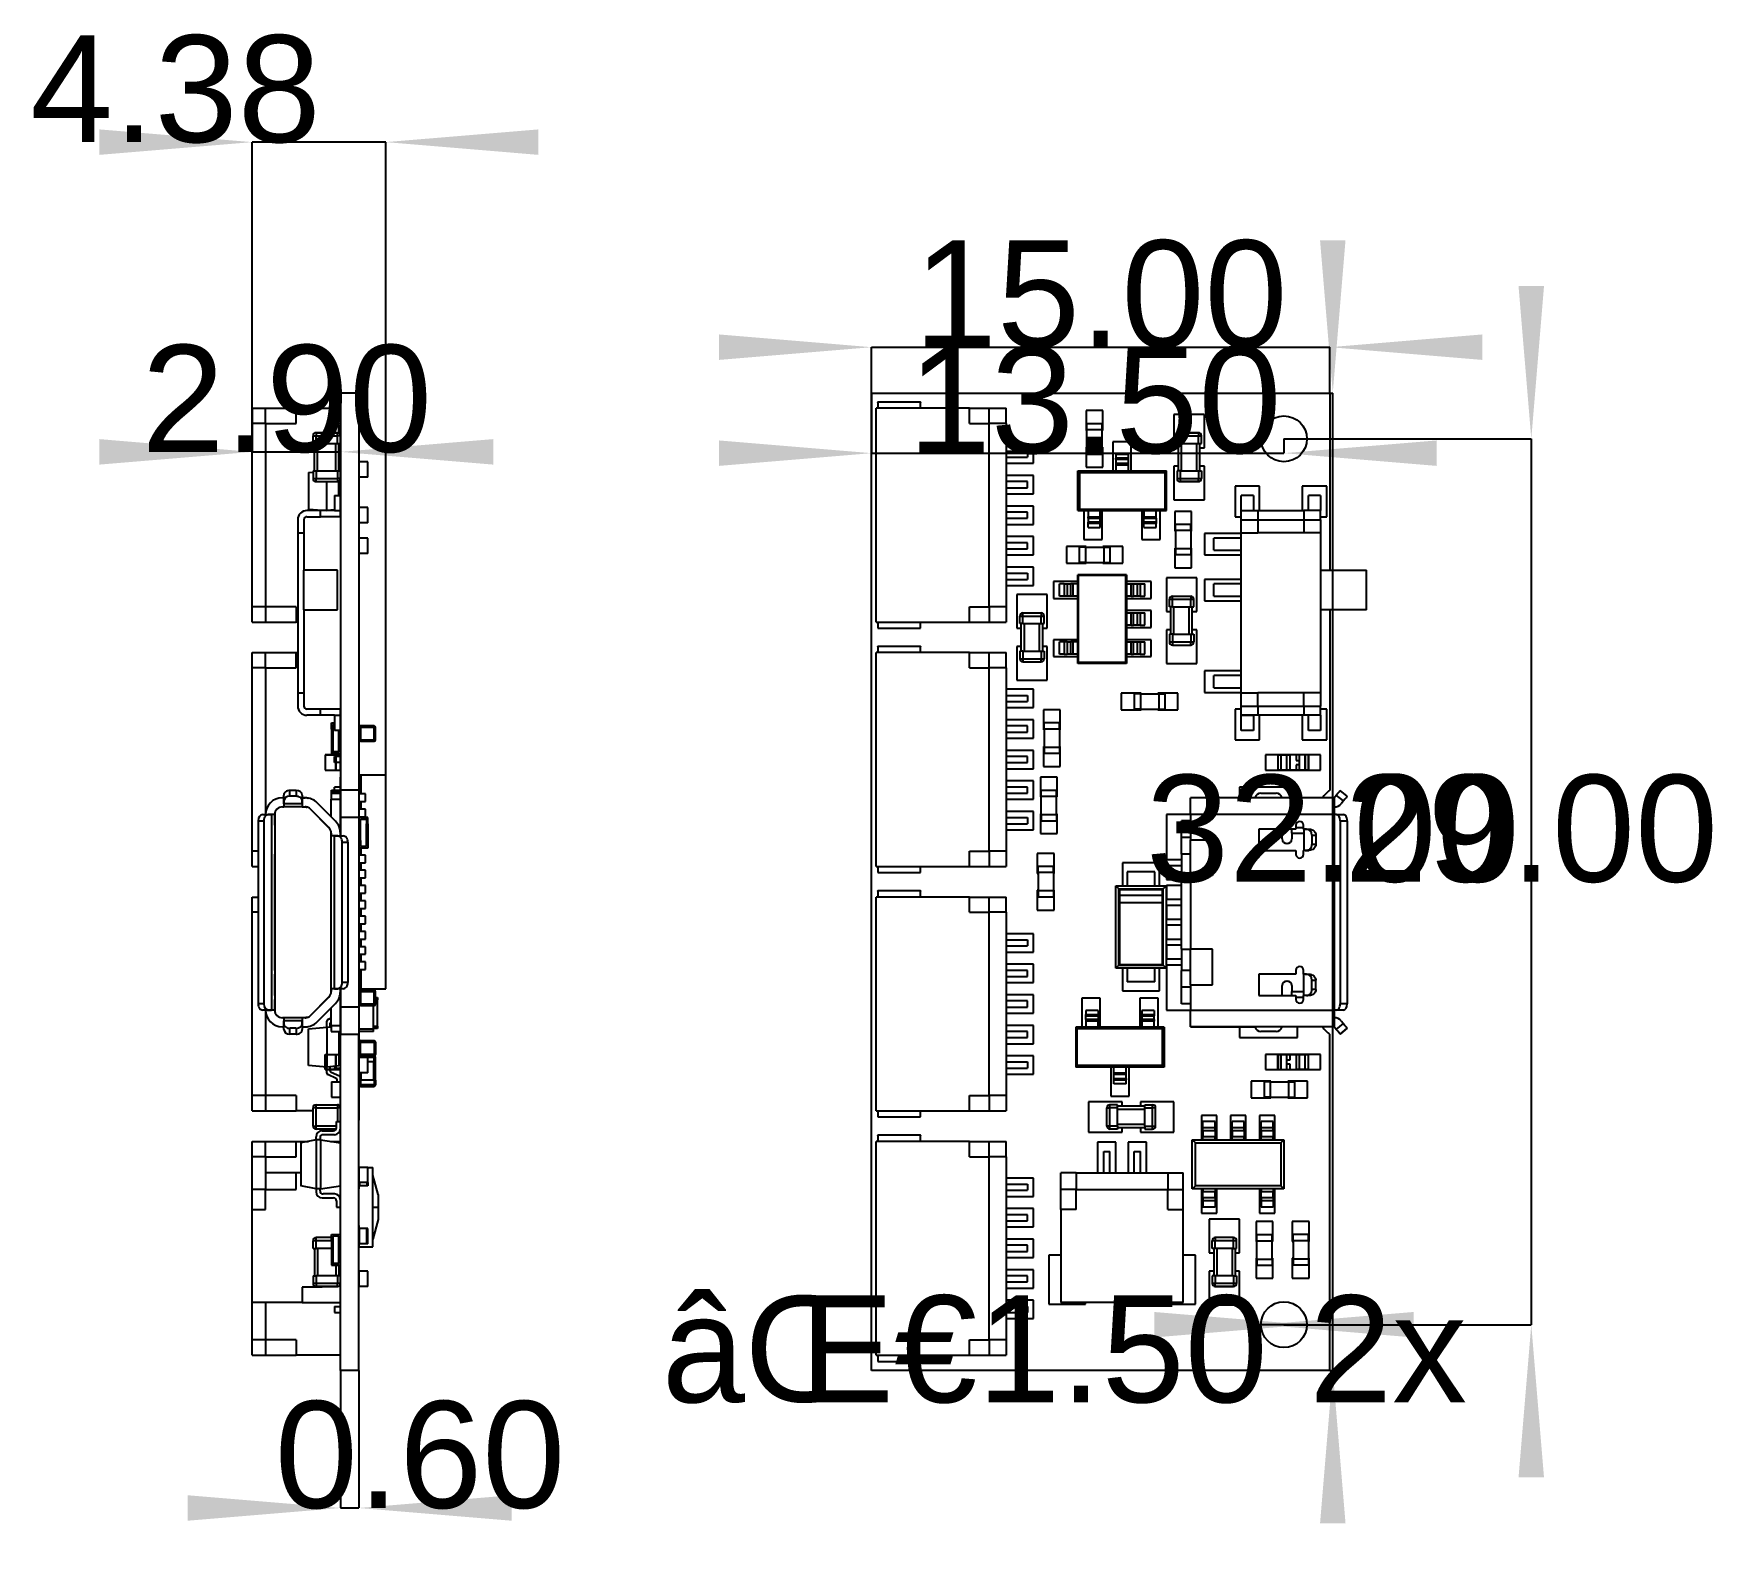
# Model space of a CAD drawing. Extents: x 119.2 to 174.2, y 86.4 to 135.7.
import ezdxf
from ezdxf.enums import TextEntityAlignment as Align

# ---------------------------------------------------------------- set-up
doc = ezdxf.new("R2010")
doc.units = 0
doc.layers.get('0').update_dxf_attribs({"linetype": 'CONTINUOUS'})
for name, color, linetype in [('Dimension', 7, 'CONTINUOUS'), ('Dimension001', 7, 'CONTINUOUS'), ('Dimension002', 7, 'CONTINUOUS'), ('Dimension003', 7, 'CONTINUOUS'), ('Dimension004', 7, 'CONTINUOUS'), ('Dimension005', 7, 'CONTINUOUS'), ('Dimension006', 7, 'CONTINUOUS'), ('Dimension007', 7, 'CONTINUOUS'), ('ProjItem010', 7, 'CONTINUOUS'), ('ProjItem012', 7, 'CONTINUOUS')]:
    doc.layers.add(name, color=color, linetype=linetype)
doc.styles.get("Standard").update_dxf_attribs({"font": 'arial.ttf'})
doc.dimstyles.get("Standard").update_dxf_attribs({"dimscale": 0, "dimtxt": 2.5, "dimasz": 2.5, "dimexe": 1.25, "dimexo": 0.625, "dimtad": 1, "dimtxsty": 'STANDARD', "dimcen": 2.5, "dimazin": 3, "dimtfac": 1, "dimtmove": 0, "dimatfit": 3})

msp = doc.modelspace()

# ---------------------------------------------------------------- blocks, each defined once
blk = doc.blocks.new('*Dimension')
at = {"color": 0}
for points in [[(141.6, 125.867), (141.6, 125.033), (146.6, 125.45)], [(166.6, 125.867), (166.6, 125.033), (161.6, 125.45)]]:
    blk.add_solid(points, dxfattribs=at)
at = {"layer": 'Dimension'}
for p, q in [((146.6, 123.95), (146.6, 125.45)), ((146.6, 125.45), (161.6, 125.45)), ((161.6, 123.95), (161.6, 125.45))]:
    blk.add_line(p, q, dxfattribs=at)
blk.add_text('15.00', height=3.5, dxfattribs=at).set_placement((154.1, 125.45), align=Align.CENTER)
blk = doc.blocks.new('*Dimension001')
at = {"color": 0}
for points in [[(168.617, 127.45), (167.783, 127.45), (168.2, 122.45)], [(168.617, 88.45), (167.783, 88.45), (168.2, 93.45)]]:
    blk.add_solid(points, dxfattribs=at)
at = {"layer": 'Dimension001'}
for p, q in [((160.1, 122.45), (168.2, 122.45)), ((168.2, 122.45), (168.2, 93.45)), ((160.1, 93.45), (168.2, 93.45))]:
    blk.add_line(p, q, dxfattribs=at)
blk.add_text('29.00', height=3.5, dxfattribs=at).set_placement((168.2, 107.95), align=Align.CENTER)
blk = doc.blocks.new('*Dimension002')
at = {"color": 0}
for points in [[(162.117, 128.95), (161.283, 128.95), (161.7, 123.95)], [(162.117, 86.95), (161.283, 86.95), (161.7, 91.95)]]:
    blk.add_solid(points, dxfattribs=at)
at = {"layer": 'Dimension002'}
for p, q in [((161.6, 123.95), (161.7, 123.95)), ((161.7, 91.95), (161.7, 123.95)), ((161.6, 91.95), (161.7, 91.95))]:
    blk.add_line(p, q, dxfattribs=at)
blk.add_text('32.00', height=3.5, dxfattribs=at).set_placement((161.7, 107.95), align=Align.CENTER)
blk = doc.blocks.new('*Dimension003')
at = {"color": 0}
for points in [[(141.6, 121.564), (141.6, 122.397), (146.6, 121.981)], [(165.1, 121.564), (165.1, 122.397), (160.1, 121.981)]]:
    blk.add_solid(points, dxfattribs=at)
at = {"layer": 'Dimension003'}
for p, q in [((146.6, 123.95), (146.6, 121.981)), ((160.1, 122.45), (160.1, 121.981)), ((146.6, 121.981), (160.1, 121.981))]:
    blk.add_line(p, q, dxfattribs=at)
blk.add_text('13.50', height=3.5, dxfattribs=at).set_placement((153.902, 121.981), align=Align.CENTER)
blk = doc.blocks.new('*Dimension004')
at = {"color": 0}
for points in [[(121.312, 121.606), (121.312, 122.44), (126.312, 122.023)], [(134.207, 121.606), (134.207, 122.44), (129.207, 122.023)]]:
    blk.add_solid(points, dxfattribs=at)
at = {"layer": 'Dimension004'}
for p, q in [((129.207, 123.95), (129.207, 122.023)), ((126.312, 123.45), (126.312, 122.023)), ((126.312, 122.023), (129.207, 122.023))]:
    blk.add_line(p, q, dxfattribs=at)
blk.add_text('2.90', height=3.5, dxfattribs=at).set_placement((127.449, 122.023), align=Align.CENTER)
blk = doc.blocks.new('*Dimension005')
at = {"color": 0}
for points in [[(121.312, 132.579), (121.312, 131.746), (126.312, 132.163)], [(135.687, 132.579), (135.687, 131.746), (130.687, 132.163)]]:
    blk.add_solid(points, dxfattribs=at)
at = {"layer": 'Dimension005'}
for p, q in [((126.312, 123.45), (126.312, 132.163)), ((130.687, 132.163), (126.312, 132.163)), ((130.687, 111.45), (130.687, 132.163))]:
    blk.add_line(p, q, dxfattribs=at)
blk.add_text('4.38', height=3.5, dxfattribs=at).set_placement((123.802, 132.163), align=Align.CENTER)
blk = doc.blocks.new('*Dimension006')
at = {"color": 0}
for points in [[(124.207, 87.0333), (124.207, 87.8667), (129.207, 87.45)], [(134.807, 87.0333), (134.807, 87.8667), (129.807, 87.45)]]:
    blk.add_solid(points, dxfattribs=at)
at = {"layer": 'Dimension006'}
for p, q in [((129.207, 91.95), (129.207, 87.45)), ((129.807, 91.95), (129.807, 87.45)), ((129.207, 87.45), (129.807, 87.45))]:
    blk.add_line(p, q, dxfattribs=at)
blk.add_text('0.60', height=3.5, dxfattribs=at).set_placement((131.811, 87.45), align=Align.CENTER)
blk = doc.blocks.new('*Dimension007')
at = {"color": 0}
for points in [[(155.851, 93.0333), (155.851, 93.8667), (160.851, 93.45)], [(164.349, 93.0333), (164.349, 93.8667), (159.349, 93.45)]]:
    blk.add_solid(points, dxfattribs=at)
at = {"layer": 'Dimension007'}
blk.add_line((160.851, 93.45), (159.349, 93.45), dxfattribs=at)
blk.add_text('âŒ€1.50 2x', height=3.5, dxfattribs=at).set_placement((152.911, 90.9099), align=Align.CENTER)

# ---------------------------------------------------------------- dimensions: what is measured, and where the dimension line sits
at = {"layer": 'Dimension'}
dim = msp.add_linear_dim(base=(154.1, 125.45), p1=(146.6, 123.95), p2=(161.6, 123.95), text='15.00', dimstyle='STANDARD', dxfattribs=at)
dim.commit()
dim.dimension.update_dxf_attribs({"geometry": '*Dimension', "text_midpoint": (154.1, 130.45)})
at = {"layer": 'Dimension001'}
dim = msp.add_linear_dim(base=(168.2, 107.95), p1=(160.1, 122.45), p2=(160.1, 93.45), angle=90, text='29.00', dimstyle='STANDARD', dxfattribs=at)
dim.commit()
dim.dimension.update_dxf_attribs({"geometry": '*Dimension001', "text_midpoint": (163.2, 107.95)})
at = {"layer": 'Dimension002'}
dim = msp.add_linear_dim(base=(161.7, 107.95), p1=(161.6, 91.95), p2=(161.6, 123.95), angle=90, text='32.00', dimstyle='STANDARD', dxfattribs=at)
dim.commit()
dim.dimension.update_dxf_attribs({"geometry": '*Dimension002', "text_midpoint": (166.7, 107.95)})
at = {"layer": 'Dimension003'}
dim = msp.add_linear_dim(base=(153.902, 121.981), p1=(146.6, 123.95), p2=(160.1, 122.45), text='13.50', dimstyle='STANDARD', dxfattribs=at)
dim.commit()
dim.dimension.update_dxf_attribs({"geometry": '*Dimension003', "text_midpoint": (153.35, 126.95)})
at = {"layer": 'Dimension004'}
dim = msp.add_linear_dim(base=(127.449, 122.023), p1=(126.312, 123.45), p2=(129.207, 123.95), text='2.90', dimstyle='STANDARD', dxfattribs=at)
dim.commit()
dim.dimension.update_dxf_attribs({"geometry": '*Dimension004', "text_midpoint": (128.3, 126.95)})
at = {"layer": 'Dimension005'}
dim = msp.add_linear_dim(base=(123.802, 132.163), p1=(130.687, 111.45), p2=(126.312, 123.45), text='4.38', dimstyle='STANDARD', dxfattribs=at)
dim.commit()
dim.dimension.update_dxf_attribs({"geometry": '*Dimension005', "text_midpoint": (128.5, 130.45)})
at = {"layer": 'Dimension006'}
dim = msp.add_linear_dim(base=(131.811, 87.45), p1=(129.207, 91.95), p2=(129.807, 91.95), text='0.60', dimstyle='STANDARD', dxfattribs=at)
dim.commit()
dim.dimension.update_dxf_attribs({"geometry": '*Dimension006', "text_midpoint": (131.811, 92.45)})
at = {"layer": 'Dimension007'}
dim = msp.add_diameter_dim_2p(p1=(160.851, 93.45), p2=(159.349, 93.45), text='âŒ€1.50 2x', dimstyle='STANDARD', dxfattribs=at)
dim.commit()
dim.dimension.update_dxf_attribs({"geometry": '*Dimension007', "text_midpoint": (152.911, 90.91)})

# ---------------------------------------------------------------- linework, layer by layer
at = {"layer": 'ProjItem010'}
for p, q in [((146.6, 91.95), (146.6, 123.95)), ((146.6, 123.95), (161.6, 123.95)), ((161.6, 123.95), (161.6, 118.15)), ((146.75, 116.45), (146.75, 123.45)), ((149.801, 123.45), (146.75, 123.45)), ((146.8, 123.646), (146.8, 123.45)), ((148.196, 123.65), (146.804, 123.65)), ((148.2, 123.45), (148.2, 123.646)), ((149.801, 122.95), (149.801, 123.45)), ((149.801, 123.45), (150.45, 123.45)), ((150.45, 123.45), (151, 123.45)), ((150.45, 122.95), (150.45, 123.45)), ((151, 122.95), (151, 123.45)), ((154.175, 123.375), (153.625, 123.375)), ((153.625, 123.375), (153.625, 122.725)), ((154.175, 122.725), (154.175, 123.375)), ((157.5, 123.25), (156.5, 123.25)), ((156.5, 123.25), (156.5, 122.15)), ((157.5, 122.15), (157.5, 123.25)), ((149.801, 122.95), (150.45, 122.95)), ((150.45, 116.95), (150.45, 122.95)), ((151, 122.95), (150.45, 122.95)), ((151, 122.95), (151, 116.95)), ((153.625, 122.725), (153.65, 122.725)), ((153.65, 122.95), (154.15, 122.95)), ((153.65, 122.75), (153.65, 122.95)), ((153.65, 122.75), (154.15, 122.75)), ((153.65, 122.75), (154.15, 122.75)), ((153.65, 122.15), (153.65, 122.75)), ((154.15, 122.75), (154.15, 122.95)), ((154.15, 122.15), (154.15, 122.75)), ((154.15, 122.725), (154.175, 122.725)), ((151.9, 122.25), (151, 122.25)), ((151.9, 121.65), (151.9, 122.25)), ((153.65, 122.175), (153.625, 122.175)), ((153.625, 122.175), (153.625, 121.525)), ((153.65, 122.15), (154.15, 122.15)), ((153.65, 122.15), (153.65, 121.95)), ((153.65, 122.15), (154.15, 122.15)), ((154.175, 122.175), (154.15, 122.175)), ((154.15, 122.15), (154.15, 121.95)), ((154.175, 121.525), (154.175, 122.175)), ((155.1, 122.35), (154.5, 122.35)), ((154.5, 122.35), (154.5, 121.4)), ((155.1, 121.4), (155.1, 122.35)), ((156.5, 122.15), (156.65, 122.15)), ((156.6, 122.3), (156.6, 122.55)), ((156.6, 122.3), (156.6, 122.55)), ((156.6, 122.3), (156.6, 122.55)), ((156.6, 122.3), (156.6, 122.55)), ((156.6, 122.3), (156.6, 122.55)), ((156.6, 122.3), (156.6, 122.55)), ((156.65, 121.4), (156.65, 122.3)), ((156.7, 122.65), (157.3, 122.65)), ((157.3, 122.65), (156.7, 122.65)), ((156.7, 122.65), (157.3, 122.65)), ((156.7, 122.65), (157.3, 122.65)), ((157.3, 122.65), (156.7, 122.65)), ((157.3, 122.65), (156.7, 122.65)), ((156.7, 122.3), (156.7, 122.55)), ((156.7, 122.55), (157.3, 122.55)), ((156.7, 122.3), (156.7, 122.55)), ((156.7, 122.55), (157.3, 122.55)), ((156.7, 122.3), (156.7, 122.55)), ((156.7, 122.55), (157.3, 122.55)), ((156.7, 122.3), (157.3, 122.3)), ((156.7, 122.3), (157.3, 122.3)), ((156.7, 122.3), (157.3, 122.3)), ((156.75, 121.4), (156.75, 122.3)), ((157.25, 121.4), (157.25, 122.3)), ((157.3, 122.3), (157.3, 122.55)), ((157.3, 122.3), (157.3, 122.55)), ((157.3, 122.3), (157.3, 122.55)), ((157.35, 121.4), (157.35, 122.3)), ((157.35, 121.4), (157.35, 122.3)), ((157.35, 122.15), (157.5, 122.15)), ((157.4, 122.3), (157.4, 122.55)), ((157.4, 122.3), (157.4, 122.55)), ((157.4, 122.3), (157.4, 122.55)), ((157.4, 122.3), (157.4, 122.55)), ((157.4, 122.3), (157.4, 122.55)), ((157.4, 122.3), (157.4, 122.55)), ((151, 122.05), (151.7, 122.05)), ((151, 121.85), (151.7, 121.85)), ((151, 121.65), (151.9, 121.65)), ((151.7, 122.05), (151.7, 121.85)), ((153.65, 121.95), (154.15, 121.95)), ((154.6, 121.95), (154.6, 121.818)), ((154.6, 121.95), (155, 121.95)), ((155, 121.818), (154.6, 121.818)), ((154.6, 121.773), (154.6, 121.65)), ((155, 121.773), (154.6, 121.773)), ((154.6, 121.65), (155, 121.65)), ((154.6, 121.6), (154.6, 121.4)), ((154.6, 121.6), (155, 121.6)), ((155, 121.95), (155, 121.818)), ((155, 121.773), (155, 121.65)), ((155, 121.6), (155, 121.4)), ((151.9, 121.25), (151, 121.25)), ((151.7, 121.05), (151, 121.05)), ((151.7, 120.85), (151.7, 121.05)), ((151.9, 120.65), (151.9, 121.25)), ((153.35, 121.4), (153.402, 121.348)), ((153.35, 121.4), (153.685, 121.4)), ((153.35, 120.1), (153.35, 121.4)), ((153.402, 121.348), (156.198, 121.348)), ((153.402, 121.348), (153.402, 120.152)), ((153.625, 121.525), (154.175, 121.525)), ((153.685, 121.4), (154.085, 121.4)), ((154.085, 121.4), (154.6, 121.4)), ((154.6, 121.4), (155, 121.4)), ((155, 121.4), (155.515, 121.4)), ((155.515, 121.4), (155.915, 121.4)), ((155.915, 121.4), (156.25, 121.4)), ((156.198, 121.348), (156.25, 121.4)), ((156.198, 121.348), (156.198, 120.152)), ((156.25, 120.1), (156.25, 121.4)), ((156.65, 121.55), (156.5, 121.55)), ((156.5, 121.55), (156.5, 120.45)), ((156.6, 121.4), (156.6, 121.15)), ((156.6, 121.4), (156.6, 121.15)), ((156.6, 121.4), (156.6, 121.15)), ((156.7, 121.4), (157.3, 121.4)), ((156.7, 121.4), (157.3, 121.4)), ((156.7, 121.4), (156.7, 121.15)), ((156.7, 121.4), (157.3, 121.4)), ((156.7, 121.4), (156.7, 121.15)), ((156.7, 121.4), (156.7, 121.15)), ((156.7, 121.15), (157.3, 121.15)), ((156.7, 121.15), (157.3, 121.15)), ((156.7, 121.15), (157.3, 121.15)), ((156.7, 121.05), (157.3, 121.05)), ((157.3, 121.05), (156.7, 121.05)), ((156.7, 121.05), (157.3, 121.05)), ((156.7, 121.05), (157.3, 121.05)), ((157.3, 121.05), (156.7, 121.05)), ((157.3, 121.05), (156.7, 121.05)), ((157.3, 121.4), (157.3, 121.15)), ((157.3, 121.4), (157.3, 121.15)), ((157.3, 121.4), (157.3, 121.15)), ((157.5, 121.55), (157.35, 121.55)), ((157.4, 121.4), (157.4, 121.15)), ((157.4, 121.4), (157.4, 121.15)), ((157.4, 121.4), (157.4, 121.15)), ((157.5, 120.45), (157.5, 121.55)), ((151, 120.85), (151.7, 120.85)), ((151, 120.65), (151.9, 120.65)), ((159.3, 120.9), (158.5, 120.9)), ((158.5, 120.9), (158.5, 119.9)), ((158.7, 120.1), (158.7, 120.6)), ((159.1, 120.6), (158.7, 120.6)), ((159.1, 120.6), (159.1, 120.1)), ((159.3, 120.1), (159.3, 120.9)), ((161.5, 120.9), (160.7, 120.9)), ((160.7, 120.9), (160.7, 120.1)), ((161.3, 120.6), (160.9, 120.6)), ((160.9, 120.1), (160.9, 120.6)), ((161.3, 120.6), (161.3, 120.1)), ((161.5, 119.9), (161.5, 120.9)), ((151.9, 120.25), (151, 120.25)), ((151.7, 120.05), (151, 120.05)), ((151.7, 119.85), (151.7, 120.05)), ((151.9, 119.65), (151.9, 120.25)), ((153.402, 120.152), (153.35, 120.1)), ((153.35, 120.1), (153.685, 120.1)), ((153.402, 120.152), (156.198, 120.152)), ((153.55, 120.1), (153.55, 119.15)), ((153.685, 120.1), (154.085, 120.1)), ((153.685, 120.1), (153.685, 119.9)), ((154.085, 120.1), (154.6, 120.1)), ((154.085, 119.9), (154.085, 120.1)), ((154.15, 119.15), (154.15, 120.1)), ((154.6, 120.1), (155, 120.1)), ((155, 120.1), (155.515, 120.1)), ((155.45, 120.1), (155.45, 119.15)), ((155.515, 120.1), (155.915, 120.1)), ((155.515, 120.1), (155.515, 119.9)), ((155.915, 120.1), (156.25, 120.1)), ((155.915, 119.9), (155.915, 120.1)), ((156.05, 119.15), (156.05, 120.1)), ((156.198, 120.152), (156.25, 120.1)), ((156.5, 120.45), (157.5, 120.45)), ((156.525, 120.075), (156.525, 119.425)), ((157.075, 120.075), (156.525, 120.075)), ((157.075, 119.425), (157.075, 120.075)), ((158.7, 120.1), (159.25, 120.1)), ((159.25, 120.1), (160.75, 120.1)), ((161.3, 120.1), (160.75, 120.1)), ((151, 119.85), (151.7, 119.85)), ((151, 119.65), (151.9, 119.65)), ((153.685, 119.9), (154.085, 119.9)), ((153.685, 119.85), (153.685, 119.727)), ((153.685, 119.85), (154.085, 119.85)), ((154.085, 119.727), (153.685, 119.727)), ((153.685, 119.55), (153.685, 119.682)), ((154.085, 119.682), (153.685, 119.682)), ((153.685, 119.55), (154.085, 119.55)), ((154.085, 119.727), (154.085, 119.85)), ((154.085, 119.55), (154.085, 119.682)), ((155.515, 119.9), (155.915, 119.9)), ((155.515, 119.727), (155.515, 119.85)), ((155.515, 119.85), (155.915, 119.85)), ((155.915, 119.727), (155.515, 119.727)), ((155.515, 119.55), (155.515, 119.682)), ((155.915, 119.682), (155.515, 119.682)), ((155.515, 119.55), (155.915, 119.55)), ((155.915, 119.85), (155.915, 119.727)), ((155.915, 119.55), (155.915, 119.682)), ((156.525, 119.425), (156.55, 119.425)), ((156.55, 119.45), (156.55, 119.65)), ((157.05, 119.65), (156.55, 119.65)), ((157.05, 119.45), (156.55, 119.45)), ((157.05, 119.45), (156.55, 119.45)), ((156.55, 119.45), (156.55, 118.85)), ((157.05, 119.45), (157.05, 119.65)), ((157.05, 119.45), (157.05, 118.85)), ((157.05, 119.425), (157.075, 119.425)), ((158.5, 119.9), (158.7, 119.9)), ((158.7, 119.37), (158.7, 119.8)), ((158.7, 119.8), (159.25, 119.8)), ((158.7, 114.13), (158.7, 119.37)), ((158.7, 119.37), (159.25, 119.37)), ((159.25, 119.8), (160.75, 119.8)), ((159.25, 119.8), (159.25, 119.37)), ((160.75, 119.37), (159.25, 119.37)), ((160.75, 119.8), (161.3, 119.8)), ((160.75, 119.8), (160.75, 119.37)), ((161.3, 119.37), (160.75, 119.37)), ((161.3, 119.9), (161.5, 119.9)), ((161.3, 119.8), (161.3, 119.37)), ((161.3, 119.37), (161.3, 114.13)), ((151.9, 119.25), (151, 119.25)), ((151.7, 119.05), (151, 119.05)), ((151, 118.85), (151.7, 118.85)), ((151.7, 118.85), (151.7, 119.05)), ((151.9, 118.65), (151.9, 119.25)), ((153.625, 118.925), (152.975, 118.925)), ((152.975, 118.925), (152.975, 118.375)), ((153.4, 118.9), (153.4, 118.4)), ((153.6, 118.9), (153.4, 118.9)), ((153.55, 119.15), (154.15, 119.15)), ((153.6, 118.9), (153.6, 118.4)), ((153.6, 118.9), (153.6, 118.4)), ((153.6, 118.9), (154.2, 118.9)), ((153.625, 118.9), (153.625, 118.925)), ((154.825, 118.925), (154.175, 118.925)), ((154.175, 118.925), (154.175, 118.9)), ((154.2, 118.9), (154.2, 118.4)), ((154.2, 118.9), (154.4, 118.9)), ((154.2, 118.9), (154.2, 118.4)), ((154.4, 118.9), (154.4, 118.4)), ((154.825, 118.375), (154.825, 118.925)), ((155.45, 119.15), (156.05, 119.15)), ((156.525, 118.875), (156.525, 118.225)), ((156.55, 118.875), (156.525, 118.875)), ((157.05, 118.85), (156.55, 118.85)), ((156.55, 118.85), (156.55, 118.65)), ((157.05, 118.85), (156.55, 118.85)), ((157.075, 118.875), (157.05, 118.875)), ((157.05, 118.85), (157.05, 118.65)), ((157.075, 118.225), (157.075, 118.875)), ((158.7, 119.35), (157.5, 119.35)), ((157.5, 119.35), (157.5, 118.65)), ((158.7, 119.2), (157.8, 119.2)), ((157.8, 118.8), (157.8, 119.2)), ((151, 118.65), (151.9, 118.65)), ((152.975, 118.375), (153.625, 118.375)), ((153.6, 118.4), (153.4, 118.4)), ((153.6, 118.4), (154.2, 118.4)), ((153.625, 118.375), (153.625, 118.4)), ((154.175, 118.4), (154.175, 118.375)), ((154.175, 118.375), (154.825, 118.375)), ((154.2, 118.4), (154.4, 118.4)), ((157.05, 118.65), (156.55, 118.65)), ((157.5, 118.65), (158.7, 118.65)), ((157.8, 118.8), (158.7, 118.8)), ((151.9, 118.25), (151, 118.25)), ((151, 118.05), (151.7, 118.05)), ((151, 117.85), (151.7, 117.85)), ((151.7, 118.05), (151.7, 117.85)), ((151.9, 117.65), (151.9, 118.25)), ((153.35, 117.775), (152.55, 117.775)), ((152.55, 117.775), (152.55, 117.225)), ((153.35, 115.1), (153.35, 118)), ((153.35, 118), (153.377, 117.973)), ((154.95, 118), (153.35, 118)), ((153.377, 115.127), (153.377, 117.973)), ((154.923, 117.973), (153.377, 117.973)), ((154.95, 118), (154.923, 117.973)), ((154.923, 115.127), (154.923, 117.973)), ((154.95, 118), (154.95, 115.1)), ((155.75, 117.775), (154.95, 117.775)), ((155.75, 117.225), (155.75, 117.775)), ((157.25, 117.9), (156.25, 117.9)), ((156.25, 117.9), (156.25, 116.8)), ((156.525, 118.225), (157.075, 118.225)), ((157.25, 116.8), (157.25, 117.9)), ((158.7, 117.85), (157.5, 117.85)), ((157.5, 117.85), (157.5, 117.15)), ((161.3, 118.15), (162.8, 118.15)), ((162.8, 116.85), (162.8, 118.15)), ((151, 117.65), (151.9, 117.65)), ((152.35, 117.35), (151.35, 117.35)), ((151.35, 117.35), (151.35, 116.25)), ((152.35, 116.25), (152.35, 117.35)), ((152.55, 117.225), (153.35, 117.225)), ((152.907, 117.7), (152.75, 117.7)), ((152.75, 117.3), (152.75, 117.7)), ((152.907, 117.3), (152.75, 117.3)), ((152.907, 117.7), (152.907, 117.3)), ((153.005, 117.7), (153.127, 117.7)), ((153.005, 117.7), (153.005, 117.3)), ((153.127, 117.3), (153.005, 117.3)), ((153.127, 117.3), (153.127, 117.7)), ((153.35, 117.7), (153.2, 117.7)), ((153.2, 117.3), (153.2, 117.7)), ((153.35, 117.3), (153.2, 117.3)), ((154.95, 117.7), (155.1, 117.7)), ((155.1, 117.3), (154.95, 117.3)), ((154.95, 117.225), (155.75, 117.225)), ((155.1, 117.3), (155.1, 117.7)), ((155.173, 117.7), (155.295, 117.7)), ((155.173, 117.3), (155.173, 117.7)), ((155.295, 117.3), (155.173, 117.3)), ((155.295, 117.7), (155.295, 117.3)), ((155.393, 117.7), (155.55, 117.7)), ((155.393, 117.7), (155.393, 117.3)), ((155.393, 117.3), (155.55, 117.3)), ((155.55, 117.3), (155.55, 117.7)), ((156.35, 116.95), (156.35, 117.2)), ((156.35, 116.95), (156.35, 117.2)), ((156.35, 116.95), (156.35, 117.2)), ((156.35, 116.95), (156.35, 117.2)), ((156.35, 116.95), (156.35, 117.2)), ((156.35, 116.95), (156.35, 117.2)), ((156.45, 117.3), (157.05, 117.3)), ((156.45, 117.3), (157.05, 117.3)), ((156.45, 117.3), (157.05, 117.3)), ((156.45, 116.95), (156.45, 117.2)), ((156.45, 117.2), (157.05, 117.2)), ((156.45, 116.95), (156.45, 117.2)), ((156.45, 117.2), (157.05, 117.2)), ((156.45, 116.95), (156.45, 117.2)), ((156.45, 117.2), (157.05, 117.2)), ((157.05, 116.95), (157.05, 117.2)), ((157.05, 116.95), (157.05, 117.2)), ((157.05, 116.95), (157.05, 117.2)), ((157.15, 116.95), (157.15, 117.2)), ((157.15, 116.95), (157.15, 117.2)), ((157.15, 116.95), (157.15, 117.2)), ((158.7, 117.7), (157.8, 117.7)), ((157.8, 117.3), (157.8, 117.7)), ((157.8, 117.3), (158.7, 117.3)), ((149.801, 116.95), (150.45, 116.95)), ((149.801, 116.45), (149.801, 116.95)), ((150.45, 116.95), (150.45, 116.45)), ((151, 116.95), (150.45, 116.95)), ((151, 116.95), (151, 116.45)), ((151.45, 116.4), (151.45, 116.65)), ((151.45, 116.4), (151.45, 116.65)), ((151.45, 116.4), (151.45, 116.65)), ((151.45, 116.4), (151.45, 116.65)), ((151.45, 116.4), (151.45, 116.65)), ((151.45, 116.4), (151.45, 116.65)), ((151.55, 116.75), (152.15, 116.75)), ((151.55, 116.75), (152.15, 116.75)), ((151.55, 116.75), (152.15, 116.75)), ((151.55, 116.4), (151.55, 116.65)), ((151.55, 116.65), (152.15, 116.65)), ((151.55, 116.4), (151.55, 116.65)), ((151.55, 116.65), (152.15, 116.65)), ((151.55, 116.4), (151.55, 116.65)), ((151.55, 116.65), (152.15, 116.65)), ((152.15, 116.4), (152.15, 116.65)), ((152.15, 116.4), (152.15, 116.65)), ((152.15, 116.4), (152.15, 116.65)), ((152.25, 116.4), (152.25, 116.65)), ((152.25, 116.4), (152.25, 116.65)), ((152.25, 116.4), (152.25, 116.65)), ((155.75, 116.825), (154.95, 116.825)), ((154.95, 116.75), (155.1, 116.75)), ((155.1, 116.35), (155.1, 116.75)), ((155.173, 116.75), (155.295, 116.75)), ((155.173, 116.35), (155.173, 116.75)), ((155.295, 116.75), (155.295, 116.35)), ((155.393, 116.75), (155.55, 116.75)), ((155.393, 116.75), (155.393, 116.35)), ((155.55, 116.35), (155.55, 116.75)), ((155.75, 116.275), (155.75, 116.825)), ((156.25, 116.8), (156.4, 116.8)), ((156.4, 116.05), (156.4, 116.95)), ((156.4, 116.05), (156.4, 116.95)), ((156.45, 116.95), (157.05, 116.95)), ((156.45, 116.95), (157.05, 116.95)), ((156.45, 116.95), (157.05, 116.95)), ((156.5, 116.05), (156.5, 116.95)), ((157, 116.05), (157, 116.95)), ((157.1, 116.05), (157.1, 116.95)), ((157.1, 116.8), (157.25, 116.8)), ((157.5, 117.15), (158.7, 117.15)), ((162.8, 116.85), (161.3, 116.85)), ((161.6, 116.85), (161.6, 110.95)), ((146.75, 116.45), (149.801, 116.45)), ((146.8, 116.45), (146.8, 116.25)), ((146.8, 116.25), (148.2, 116.25)), ((148.2, 116.25), (148.2, 116.45)), ((149.801, 116.45), (150.45, 116.45)), ((150.45, 116.45), (151, 116.45)), ((151.35, 116.25), (151.5, 116.25)), ((151.5, 115.5), (151.5, 116.4)), ((151.5, 115.5), (151.5, 116.4)), ((151.55, 116.4), (152.15, 116.4)), ((151.55, 116.4), (152.15, 116.4)), ((151.55, 116.4), (152.15, 116.4)), ((151.6, 115.5), (151.6, 116.4)), ((152.1, 115.5), (152.1, 116.4)), ((152.2, 115.5), (152.2, 116.4)), ((152.2, 115.5), (152.2, 116.4)), ((152.2, 116.25), (152.35, 116.25)), ((155.1, 116.35), (154.95, 116.35)), ((154.95, 116.275), (155.75, 116.275)), ((155.295, 116.35), (155.173, 116.35)), ((155.393, 116.35), (155.55, 116.35)), ((156.4, 116.2), (156.25, 116.2)), ((156.25, 116.2), (156.25, 115.1)), ((157.25, 116.2), (157.1, 116.2)), ((157.25, 115.1), (157.25, 116.2)), ((146.8, 115.646), (146.8, 115.45)), ((148.196, 115.65), (146.804, 115.65)), ((148.2, 115.45), (148.2, 115.646)), ((151.5, 115.65), (151.35, 115.65)), ((151.35, 115.65), (151.35, 114.55)), ((152.35, 115.65), (152.2, 115.65)), ((152.35, 114.55), (152.35, 115.65)), ((153.35, 115.875), (152.55, 115.875)), ((152.55, 115.875), (152.55, 115.325)), ((152.75, 115.4), (152.75, 115.8)), ((152.907, 115.8), (152.75, 115.8)), ((152.907, 115.8), (152.907, 115.4)), ((153.005, 115.8), (153.127, 115.8)), ((153.005, 115.8), (153.005, 115.4)), ((153.127, 115.4), (153.127, 115.8)), ((153.35, 115.8), (153.2, 115.8)), ((153.2, 115.4), (153.2, 115.8)), ((155.75, 115.875), (154.95, 115.875)), ((154.95, 115.8), (155.1, 115.8)), ((155.1, 115.4), (155.1, 115.8)), ((155.173, 115.8), (155.295, 115.8)), ((155.173, 115.4), (155.173, 115.8)), ((155.295, 115.8), (155.295, 115.4)), ((155.393, 115.8), (155.55, 115.8)), ((155.393, 115.8), (155.393, 115.4)), ((155.55, 115.4), (155.55, 115.8)), ((155.75, 115.325), (155.75, 115.875)), ((156.35, 116.05), (156.35, 115.8)), ((156.35, 116.05), (156.35, 115.8)), ((156.35, 116.05), (156.35, 115.8)), ((156.45, 116.05), (157.05, 116.05)), ((156.45, 116.05), (157.05, 116.05)), ((156.45, 116.05), (156.45, 115.8)), ((156.45, 116.05), (157.05, 116.05)), ((156.45, 116.05), (156.45, 115.8)), ((156.45, 116.05), (156.45, 115.8)), ((156.45, 115.8), (157.05, 115.8)), ((156.45, 115.8), (157.05, 115.8)), ((156.45, 115.8), (157.05, 115.8)), ((156.45, 115.7), (157.05, 115.7)), ((156.45, 115.7), (157.05, 115.7)), ((156.45, 115.7), (157.05, 115.7)), ((157.05, 116.05), (157.05, 115.8)), ((157.05, 116.05), (157.05, 115.8)), ((157.05, 116.05), (157.05, 115.8)), ((157.15, 116.05), (157.15, 115.8)), ((157.15, 116.05), (157.15, 115.8)), ((157.15, 116.05), (157.15, 115.8)), ((146.75, 108.45), (146.75, 115.45)), ((149.801, 115.45), (146.75, 115.45)), ((149.801, 114.95), (149.801, 115.45)), ((149.801, 115.45), (150.45, 115.45)), ((150.45, 115.45), (151, 115.45)), ((150.45, 114.95), (150.45, 115.45)), ((151, 114.95), (151, 115.45)), ((151.45, 115.5), (151.45, 115.25)), ((151.45, 115.5), (151.45, 115.25)), ((151.45, 115.5), (151.45, 115.25)), ((151.55, 115.5), (152.15, 115.5)), ((151.55, 115.5), (152.15, 115.5)), ((151.55, 115.5), (151.55, 115.25)), ((151.55, 115.5), (152.15, 115.5)), ((151.55, 115.5), (151.55, 115.25)), ((151.55, 115.5), (151.55, 115.25)), ((151.55, 115.25), (152.15, 115.25)), ((151.55, 115.25), (152.15, 115.25)), ((151.55, 115.25), (152.15, 115.25)), ((151.55, 115.15), (152.15, 115.15)), ((151.55, 115.15), (152.15, 115.15)), ((151.55, 115.15), (152.15, 115.15)), ((152.15, 115.5), (152.15, 115.25)), ((152.15, 115.5), (152.15, 115.25)), ((152.15, 115.5), (152.15, 115.25)), ((152.25, 115.5), (152.25, 115.25)), ((152.25, 115.5), (152.25, 115.25)), ((152.25, 115.5), (152.25, 115.25)), ((152.25, 115.5), (152.25, 115.25)), ((152.25, 115.5), (152.25, 115.25)), ((152.25, 115.5), (152.25, 115.25)), ((152.55, 115.325), (153.35, 115.325)), ((152.907, 115.4), (152.75, 115.4)), ((153.127, 115.4), (153.005, 115.4)), ((153.35, 115.4), (153.2, 115.4)), ((153.35, 115.1), (153.377, 115.127)), ((154.95, 115.1), (153.35, 115.1)), ((154.923, 115.127), (153.377, 115.127)), ((154.95, 115.1), (154.923, 115.127)), ((155.1, 115.4), (154.95, 115.4)), ((154.95, 115.325), (155.75, 115.325)), ((155.295, 115.4), (155.173, 115.4)), ((155.393, 115.4), (155.55, 115.4)), ((156.25, 115.1), (157.25, 115.1)), ((149.801, 114.95), (150.45, 114.95)), ((150.45, 108.95), (150.45, 114.95)), ((151, 114.95), (150.45, 114.95)), ((151, 114.95), (151, 108.95)), ((151.35, 114.55), (152.35, 114.55)), ((158.7, 114.85), (157.5, 114.85)), ((157.5, 114.85), (157.5, 114.15)), ((158.7, 114.7), (157.8, 114.7)), ((157.8, 114.3), (157.8, 114.7)), ((151.9, 114.25), (151, 114.25)), ((151, 114.05), (151.7, 114.05)), ((151.7, 114.05), (151.7, 113.85)), ((151.9, 113.65), (151.9, 114.25)), ((155.425, 114.125), (154.775, 114.125)), ((154.775, 114.125), (154.775, 113.575)), ((155.2, 114.1), (155.2, 113.6)), ((155.4, 114.1), (155.2, 114.1)), ((155.4, 114.1), (155.4, 113.6)), ((155.4, 114.1), (155.4, 113.6)), ((155.4, 114.1), (156, 114.1)), ((155.425, 114.1), (155.425, 114.125)), ((156.625, 114.125), (155.975, 114.125)), ((155.975, 114.125), (155.975, 114.1)), ((156, 114.1), (156, 113.6)), ((156, 114.1), (156.2, 114.1)), ((156, 114.1), (156, 113.6)), ((156.2, 114.1), (156.2, 113.6)), ((156.625, 113.575), (156.625, 114.125)), ((157.5, 114.15), (158.7, 114.15)), ((157.8, 114.3), (158.7, 114.3)), ((158.7, 113.7), (158.7, 114.13)), ((158.7, 114.13), (159.25, 114.13)), ((159.25, 113.7), (159.25, 114.13)), ((160.75, 114.13), (159.25, 114.13)), ((161.3, 114.13), (160.75, 114.13)), ((160.75, 113.7), (160.75, 114.13)), ((161.3, 114.13), (161.3, 113.7)), ((151, 113.85), (151.7, 113.85)), ((151, 113.65), (151.9, 113.65)), ((152.225, 113.575), (152.225, 112.925)), ((152.775, 113.575), (152.225, 113.575)), ((152.775, 112.925), (152.775, 113.575)), ((154.775, 113.575), (155.425, 113.575)), ((155.4, 113.6), (155.2, 113.6)), ((155.4, 113.6), (156, 113.6)), ((155.425, 113.575), (155.425, 113.6)), ((155.975, 113.6), (155.975, 113.575)), ((155.975, 113.575), (156.625, 113.575)), ((156, 113.6), (156.2, 113.6)), ((158.7, 113.6), (158.5, 113.6)), ((158.5, 113.6), (158.5, 112.6)), ((158.7, 113.7), (159.25, 113.7)), ((158.7, 113.4), (159.1, 113.4)), ((158.7, 112.9), (158.7, 113.4)), ((159.25, 113.4), (158.7, 113.4)), ((159.1, 113.4), (159.1, 112.9)), ((159.25, 113.7), (160.75, 113.7)), ((160.75, 113.4), (159.25, 113.4)), ((159.3, 112.6), (159.3, 113.4)), ((160.7, 113.4), (160.7, 112.6)), ((160.75, 113.7), (161.3, 113.7)), ((161.3, 113.4), (160.75, 113.4)), ((160.9, 112.9), (160.9, 113.4)), ((161.5, 113.6), (161.3, 113.6)), ((161.3, 113.4), (161.3, 112.9)), ((161.5, 112.6), (161.5, 113.6)), ((151.9, 113.25), (151, 113.25)), ((151.7, 113.05), (151, 113.05)), ((151, 112.85), (151.7, 112.85)), ((151.7, 112.85), (151.7, 113.05)), ((151.9, 112.65), (151.9, 113.25)), ((152.225, 112.925), (152.25, 112.925)), ((152.25, 112.95), (152.25, 113.15)), ((152.75, 113.15), (152.25, 113.15)), ((152.75, 112.95), (152.25, 112.95)), ((152.75, 112.95), (152.25, 112.95)), ((152.25, 112.95), (152.25, 112.35)), ((152.75, 112.95), (152.75, 113.15)), ((152.75, 112.95), (152.75, 112.35)), ((152.75, 112.925), (152.775, 112.925)), ((159.1, 112.9), (158.7, 112.9)), ((161.3, 112.9), (160.9, 112.9)), ((151, 112.65), (151.9, 112.65)), ((151.9, 112.25), (151, 112.25)), ((151.9, 111.65), (151.9, 112.25)), ((152.225, 112.375), (152.225, 111.725)), ((152.25, 112.375), (152.225, 112.375)), ((152.75, 112.35), (152.25, 112.35)), ((152.25, 112.35), (152.25, 112.15)), ((152.75, 112.35), (152.25, 112.35)), ((152.775, 112.375), (152.75, 112.375)), ((152.75, 112.35), (152.75, 112.15)), ((152.775, 111.725), (152.775, 112.375)), ((158.5, 112.6), (159.3, 112.6)), ((160.7, 112.6), (161.5, 112.6)), ((151.7, 112.05), (151, 112.05)), ((151, 111.85), (151.7, 111.85)), ((151.7, 111.85), (151.7, 112.05)), ((152.225, 111.725), (152.775, 111.725)), ((152.75, 112.15), (152.25, 112.15)), ((160.2, 112.1), (159.5, 112.1)), ((159.5, 112.1), (159.5, 111.6)), ((160.9, 112.1), (159.9, 112.1)), ((159.9, 112.1), (160.3, 112.1)), ((159.9, 112.1), (160.3, 112.1)), ((159.9, 112.1), (159.9, 111.6)), ((159.9, 112.1), (159.9, 111.6)), ((159.9, 112.1), (159.9, 111.6)), ((159.9, 112.1), (159.9, 111.6)), ((160.9, 112.1), (159.9, 112.1)), ((160, 112.1), (160, 111.6)), ((160.8, 112.1), (160, 112.1)), ((160.8, 112.1), (160, 112.1)), ((160, 112.1), (160, 111.6)), ((160.8, 112.1), (160, 112.1)), ((160.8, 112.1), (160, 112.1)), ((160, 112.1), (160, 111.6)), ((160, 112.1), (160, 111.6)), ((160.2, 111.6), (160.2, 112.1)), ((160.9, 112.1), (160.5, 112.1)), ((160.9, 112.1), (160.5, 112.1)), ((161.3, 112.1), (160.6, 112.1)), ((160.6, 112.1), (160.6, 111.6)), ((160.8, 111.6), (160.8, 112.1)), ((160.8, 112.1), (160.8, 111.6)), ((160.8, 111.6), (160.8, 112.1)), ((160.8, 112.1), (160.8, 111.6)), ((160.9, 111.6), (160.9, 112.1)), ((160.9, 112.1), (160.9, 111.6)), ((160.9, 111.6), (160.9, 112.1)), ((160.9, 112.1), (160.9, 111.6)), ((161.3, 111.6), (161.3, 112.1)), ((151, 111.65), (151.9, 111.65)), ((151.9, 111.25), (151, 111.25)), ((151.9, 110.65), (151.9, 111.25)), ((152.675, 111.375), (152.125, 111.375)), ((152.125, 111.375), (152.125, 110.725)), ((152.675, 110.725), (152.675, 111.375)), ((159.5, 111.6), (160.2, 111.6)), ((159.945, 111.601), (159.942, 111.601)), ((159.942, 111.601), (159.943, 111.601)), ((159.943, 111.601), (159.945, 111.601)), ((159.949, 111.601), (159.952, 111.601)), ((159.953, 111.601), (159.95, 111.601)), ((159.952, 111.601), (159.953, 111.601)), ((159.956, 111.601), (159.953, 111.601)), ((159.953, 111.601), (159.954, 111.601)), ((159.954, 111.601), (159.957, 111.601)), ((159.96, 111.601), (159.963, 111.601)), ((159.964, 111.601), (159.961, 111.601)), ((159.963, 111.601), (159.964, 111.601)), ((160, 111.6), (160.8, 111.6)), ((160, 111.6), (160.8, 111.6)), ((160.8, 111.6), (160, 111.6)), ((160.8, 111.6), (160, 111.6)), ((160.6, 111.6), (161.3, 111.6)), ((151.7, 111.05), (151, 111.05)), ((151, 110.85), (151.7, 110.85)), ((151, 110.65), (151.9, 110.65)), ((151.7, 110.85), (151.7, 111.05)), ((152.125, 110.725), (152.15, 110.725)), ((152.15, 110.95), (152.65, 110.95)), ((152.15, 110.75), (152.15, 110.95)), ((152.15, 110.75), (152.65, 110.75)), ((152.15, 110.75), (152.65, 110.75)), ((152.15, 110.15), (152.15, 110.75)), ((152.65, 110.75), (152.65, 110.95)), ((152.65, 110.15), (152.65, 110.75)), ((152.65, 110.725), (152.675, 110.725)), ((161.745, 110.7), (157.045, 110.7)), ((160.55, 111.05), (158.65, 111.05)), ((158.65, 111.05), (158.65, 110.7)), ((159.345, 110.85), (159.845, 110.85)), ((160.55, 110.7), (160.55, 111.05)), ((161.745, 110.7), (161.816, 110.786)), ((162.047, 110.595), (161.816, 110.786)), ((162.175, 110.748), (161.944, 110.94)), ((162.047, 110.595), (161.973, 110.505)), ((151.9, 110.25), (151, 110.25)), ((151, 110.05), (151.7, 110.05)), ((151.7, 110.05), (151.7, 109.85)), ((151.9, 109.65), (151.9, 110.25)), ((152.15, 110.175), (152.125, 110.175)), ((152.125, 110.175), (152.125, 109.525)), ((152.15, 110.15), (152.65, 110.15)), ((152.15, 110.15), (152.15, 109.95)), ((152.15, 110.15), (152.65, 110.15)), ((152.675, 110.175), (152.65, 110.175)), ((152.65, 110.15), (152.65, 109.95)), ((152.675, 109.525), (152.675, 110.175)), ((156.25, 110.15), (156.25, 108.675)), ((157.045, 110.15), (156.25, 110.15)), ((157.045, 110.15), (157.045, 109.32)), ((161.745, 110.15), (157.045, 110.15)), ((161.75, 110.4), (161.745, 110.4)), ((161.816, 110.15), (161.745, 110.15)), ((161.745, 110.15), (161.745, 103.75)), ((161.816, 110.15), (162.05, 110.15)), ((151, 109.85), (151.7, 109.85)), ((151, 109.65), (151.9, 109.65)), ((152.125, 109.525), (152.675, 109.525)), ((152.15, 109.95), (152.65, 109.95)), ((157.045, 109.95), (156.745, 109.95)), ((160.495, 109.675), (159.275, 109.675)), ((159.275, 109.675), (159.275, 108.975)), ((160.045, 109.35), (160.045, 109.675)), ((160.355, 109.546), (160.355, 109.35)), ((160.355, 109.546), (160.755, 109.546)), ((160.495, 109.8), (160.495, 109.675)), ((160.495, 109.723), (160.745, 109.723)), ((160.745, 109.675), (160.745, 109.8)), ((160.755, 109.675), (160.745, 109.675)), ((160.755, 109.675), (160.755, 108.975)), ((160.842, 109.675), (160.755, 109.675)), ((160.801, 109.675), (160.917, 109.675)), ((160.842, 109.675), (160.917, 109.675)), ((161.015, 109.475), (161.015, 109.175)), ((161.015, 109.475), (161.148, 109.475)), ((161.148, 109.475), (161.148, 109.175)), ((161.941, 109.95), (161.941, 103.95)), ((161.941, 109.95), (162.175, 109.95)), ((162.175, 109.95), (162.175, 103.95)), ((149.801, 108.95), (150.45, 108.95)), ((149.801, 108.45), (149.801, 108.95)), ((150.45, 108.95), (150.45, 108.45)), ((151, 108.95), (150.45, 108.95)), ((151, 108.95), (151, 108.45)), ((156.745, 108.853), (156.745, 109.4)), ((157.045, 109.4), (156.745, 109.4)), ((157.045, 108.16), (157.045, 109.32)), ((157.045, 109.32), (157.765, 109.32)), ((157.765, 109.32), (157.765, 108.16)), ((159.275, 108.975), (160.495, 108.975)), ((160.205, 109.2), (160.195, 109.2)), ((160.495, 108.975), (160.495, 108.85)), ((160.745, 108.85), (160.745, 108.975)), ((160.745, 108.975), (160.755, 108.975)), ((160.842, 108.975), (160.755, 108.975)), ((160.801, 108.975), (160.917, 108.975)), ((160.917, 108.975), (160.842, 108.975)), ((161.148, 109.175), (161.015, 109.175)), ((146.75, 108.45), (149.801, 108.45)), ((146.8, 108.45), (146.8, 108.25)), ((148.2, 108.25), (148.2, 108.45)), ((149.801, 108.45), (150.45, 108.45)), ((150.45, 108.45), (151, 108.45)), ((152.025, 108.875), (152.025, 108.225)), ((152.575, 108.875), (152.025, 108.875)), ((152.05, 108.25), (152.05, 108.45)), ((152.55, 108.45), (152.05, 108.45)), ((152.55, 108.25), (152.55, 108.45)), ((152.575, 108.225), (152.575, 108.875)), ((154.811, 108.566), (154.811, 107.82)), ((156.03, 108.566), (154.811, 108.566)), ((156.03, 107.82), (156.03, 108.566)), ((156.25, 108.675), (156.745, 108.675)), ((156.745, 108.475), (156.25, 108.475)), ((156.25, 108.475), (156.25, 108.025)), ((156.745, 108.853), (156.745, 108.16)), ((157.045, 108.853), (156.745, 108.853)), ((146.8, 108.25), (148.2, 108.25)), ((152.025, 108.225), (152.05, 108.225)), ((152.55, 108.25), (152.05, 108.25)), ((152.55, 108.25), (152.05, 108.25)), ((152.05, 108.25), (152.05, 107.65)), ((152.55, 108.25), (152.55, 107.65)), ((152.55, 108.225), (152.575, 108.225)), ((154.698, 107.718), (154.596, 107.82)), ((154.596, 107.82), (154.971, 107.82)), ((154.596, 105.12), (154.596, 107.82)), ((154.971, 108.27), (154.971, 107.82)), ((155.871, 108.27), (154.971, 108.27)), ((154.971, 107.82), (155.871, 107.82)), ((155.871, 107.82), (155.871, 108.27)), ((155.871, 107.82), (156.246, 107.82)), ((156.143, 107.718), (156.246, 107.82)), ((156.246, 107.82), (156.246, 105.12)), ((156.25, 108.025), (156.745, 108.025)), ((156.745, 107.825), (156.25, 107.825)), ((156.25, 107.825), (156.25, 107.375)), ((156.745, 105.74), (156.745, 108.16)), ((157.765, 108.16), (157.045, 108.16)), ((157.045, 108.16), (157.045, 105.74)), ((146.75, 100.45), (146.75, 107.45)), ((149.801, 107.45), (146.75, 107.45)), ((146.8, 107.646), (146.8, 107.45)), ((148.196, 107.65), (146.804, 107.65)), ((148.2, 107.45), (148.2, 107.646)), ((149.801, 106.95), (149.801, 107.45)), ((149.801, 107.45), (150.45, 107.45)), ((150.45, 107.45), (151, 107.45)), ((150.45, 106.95), (150.45, 107.45)), ((151, 106.95), (151, 107.45)), ((152.025, 107.675), (152.025, 107.025)), ((152.05, 107.675), (152.025, 107.675)), ((152.55, 107.65), (152.05, 107.65)), ((152.05, 107.65), (152.05, 107.45)), ((152.55, 107.65), (152.05, 107.65)), ((152.55, 107.45), (152.05, 107.45)), ((152.575, 107.675), (152.55, 107.675)), ((152.55, 107.65), (152.55, 107.45)), ((152.575, 107.025), (152.575, 107.675)), ((154.698, 107.718), (156.143, 107.718)), ((154.698, 107.515), (154.698, 107.718)), ((154.698, 107.265), (154.698, 107.515)), ((154.698, 105.222), (154.698, 107.265)), ((154.723, 107.693), (156.119, 107.693)), ((154.723, 107.515), (154.723, 107.693)), ((154.723, 107.265), (154.723, 107.515)), ((154.723, 107.515), (156.119, 107.515)), ((154.723, 105.247), (154.723, 107.265)), ((156.119, 107.265), (154.723, 107.265)), ((156.119, 107.515), (156.119, 107.693)), ((156.119, 107.265), (156.119, 107.515)), ((156.119, 105.247), (156.119, 107.265)), ((156.143, 107.515), (156.143, 107.718)), ((156.143, 107.265), (156.143, 107.515)), ((156.143, 105.222), (156.143, 107.265)), ((156.25, 107.375), (156.745, 107.375)), ((149.801, 106.95), (150.45, 106.95)), ((150.45, 100.95), (150.45, 106.95)), ((151, 106.95), (150.45, 106.95)), ((151, 106.95), (151, 100.95)), ((152.025, 107.025), (152.575, 107.025)), ((156.745, 107.175), (156.25, 107.175)), ((156.25, 107.175), (156.25, 106.725)), ((156.25, 106.725), (156.745, 106.725)), ((151.9, 106.25), (151, 106.25)), ((151.9, 105.65), (151.9, 106.25)), ((156.745, 106.525), (156.25, 106.525)), ((156.25, 106.525), (156.25, 106.075)), ((151, 106.05), (151.7, 106.05)), ((151, 105.85), (151.7, 105.85)), ((151, 105.65), (151.9, 105.65)), ((151.7, 106.05), (151.7, 105.85)), ((156.25, 106.075), (156.745, 106.075)), ((156.745, 105.875), (156.25, 105.875)), ((156.25, 105.875), (156.25, 105.425)), ((156.745, 105.74), (156.745, 105.047)), ((157.045, 104.58), (157.045, 105.74)), ((157.765, 105.74), (157.045, 105.74)), ((157.765, 104.58), (157.765, 105.74)), ((151.9, 105.25), (151, 105.25)), ((151.9, 104.65), (151.9, 105.25)), ((154.698, 105.222), (154.596, 105.12)), ((154.971, 105.12), (154.596, 105.12)), ((154.698, 105.222), (156.143, 105.222)), ((154.723, 105.247), (156.119, 105.247)), ((154.811, 105.12), (154.811, 104.375)), ((155.871, 105.12), (154.971, 105.12)), ((154.971, 105.12), (154.971, 104.67)), ((156.246, 105.12), (155.871, 105.12)), ((155.871, 104.67), (155.871, 105.12)), ((156.03, 104.375), (156.03, 105.12)), ((156.143, 105.222), (156.246, 105.12)), ((156.25, 105.425), (156.745, 105.425)), ((156.25, 105.225), (156.25, 103.75)), ((156.745, 105.225), (156.25, 105.225)), ((151.7, 105.05), (151, 105.05)), ((151, 104.85), (151.7, 104.85)), ((151, 104.65), (151.9, 104.65)), ((151.7, 104.85), (151.7, 105.05)), ((155.871, 104.67), (154.971, 104.67)), ((156.745, 104.5), (156.745, 105.047)), ((157.045, 105.047), (156.745, 105.047)), ((157.045, 104.58), (157.045, 103.75)), ((157.045, 104.58), (157.765, 104.58)), ((160.495, 104.925), (159.275, 104.925)), ((159.275, 104.925), (159.275, 104.225)), ((160.045, 104.225), (160.045, 104.55)), ((160.195, 104.7), (160.205, 104.7)), ((160.355, 104.55), (160.355, 104.354)), ((160.495, 105.05), (160.495, 104.925)), ((160.745, 104.925), (160.745, 105.05)), ((160.755, 104.925), (160.745, 104.925)), ((160.755, 104.225), (160.755, 104.925)), ((160.842, 104.925), (160.755, 104.925)), ((160.801, 104.925), (160.917, 104.925)), ((160.842, 104.925), (160.917, 104.925)), ((161.015, 104.425), (161.015, 104.725)), ((161.015, 104.725), (161.148, 104.725)), ((161.148, 104.425), (161.148, 104.725)), ((151.9, 104.25), (151, 104.25)), ((151.7, 104.05), (151, 104.05)), ((151.7, 103.85), (151.7, 104.05)), ((151.9, 103.65), (151.9, 104.25)), ((154.081, 104.136), (153.481, 104.136)), ((153.481, 104.136), (153.481, 103.186)), ((154.081, 103.186), (154.081, 104.136)), ((154.811, 104.375), (156.03, 104.375)), ((155.981, 104.136), (155.381, 104.136)), ((155.381, 104.136), (155.381, 103.186)), ((155.981, 103.186), (155.981, 104.136)), ((157.045, 104.5), (156.745, 104.5)), ((159.275, 104.225), (160.495, 104.225)), ((160.355, 104.354), (160.755, 104.354)), ((160.495, 104.225), (160.495, 104.1)), ((160.495, 104.177), (160.745, 104.177)), ((160.745, 104.1), (160.745, 104.225)), ((160.745, 104.225), (160.755, 104.225)), ((160.842, 104.225), (160.755, 104.225)), ((160.917, 104.225), (160.842, 104.225)), ((161.148, 104.425), (161.015, 104.425)), ((151, 103.85), (151.7, 103.85)), ((151, 103.65), (151.9, 103.65)), ((153.616, 103.736), (153.616, 103.605)), ((154.016, 103.736), (153.616, 103.736)), ((153.616, 103.605), (154.016, 103.605)), ((153.616, 103.437), (153.616, 103.559)), ((153.616, 103.559), (154.016, 103.559)), ((154.016, 103.437), (153.616, 103.437)), ((154.016, 103.736), (154.016, 103.605)), ((154.016, 103.559), (154.016, 103.437)), ((155.446, 103.736), (155.446, 103.605)), ((155.846, 103.736), (155.446, 103.736)), ((155.446, 103.605), (155.846, 103.605)), ((155.446, 103.559), (155.446, 103.437)), ((155.446, 103.559), (155.846, 103.559)), ((155.846, 103.437), (155.446, 103.437)), ((155.846, 103.736), (155.846, 103.605)), ((155.846, 103.437), (155.846, 103.559)), ((156.25, 103.75), (157.045, 103.75)), ((157.045, 103.95), (156.745, 103.95)), ((157.045, 103.75), (161.745, 103.75)), ((161.816, 103.75), (161.745, 103.75)), ((161.745, 103.5), (161.75, 103.5)), ((162.05, 103.75), (161.816, 103.75)), ((162.175, 103.95), (161.941, 103.95)), ((151.9, 103.25), (151, 103.25)), ((151.7, 103.05), (151, 103.05)), ((151.7, 102.85), (151.7, 103.05)), ((151.9, 102.65), (151.9, 103.25)), ((153.281, 103.186), (153.281, 101.886)), ((153.333, 103.134), (153.281, 103.186)), ((153.616, 103.186), (153.281, 103.186)), ((153.333, 101.939), (153.333, 103.134)), ((156.128, 103.134), (153.333, 103.134)), ((153.616, 103.386), (153.616, 103.186)), ((154.016, 103.386), (153.616, 103.386)), ((154.016, 103.186), (153.616, 103.186)), ((154.016, 103.186), (154.016, 103.386)), ((154.531, 103.186), (154.016, 103.186)), ((154.931, 103.186), (154.531, 103.186)), ((155.446, 103.186), (154.931, 103.186)), ((155.446, 103.386), (155.446, 103.186)), ((155.846, 103.386), (155.446, 103.386)), ((155.846, 103.186), (155.446, 103.186)), ((155.846, 103.186), (155.846, 103.386)), ((156.181, 103.186), (155.846, 103.186)), ((156.128, 103.134), (156.181, 103.186)), ((156.128, 101.939), (156.128, 103.134)), ((156.181, 103.186), (156.181, 101.886)), ((161.745, 103.2), (157.045, 103.2)), ((157.045, 103.2), (158.853, 103.2)), ((158.65, 103.2), (158.65, 102.85)), ((159.845, 103.05), (159.345, 103.05)), ((160.55, 102.85), (160.55, 103.2)), ((161.6, 91.95), (161.6, 102.95)), ((161.816, 103.114), (161.745, 103.2)), ((161.816, 103.114), (162.047, 103.305)), ((161.944, 102.96), (162.175, 103.152)), ((162.175, 103.152), (161.944, 102.96)), ((161.973, 103.395), (162.047, 103.305)), ((151, 102.85), (151.7, 102.85)), ((151, 102.65), (151.9, 102.65)), ((158.65, 102.85), (160.55, 102.85)), ((151.9, 102.25), (151, 102.25)), ((151, 102.05), (151.7, 102.05)), ((151, 101.85), (151.7, 101.85)), ((151.7, 102.05), (151.7, 101.85)), ((151.9, 101.65), (151.9, 102.25)), ((153.333, 101.939), (153.281, 101.886)), ((153.616, 101.886), (153.281, 101.886)), ((156.128, 101.939), (153.333, 101.939)), ((154.016, 101.886), (153.616, 101.886)), ((154.531, 101.886), (154.016, 101.886)), ((154.431, 101.886), (154.431, 100.936)), ((154.531, 101.686), (154.531, 101.886)), ((154.931, 101.886), (154.531, 101.886)), ((154.931, 101.686), (154.931, 101.886)), ((155.446, 101.886), (154.931, 101.886)), ((155.031, 100.936), (155.031, 101.886)), ((155.846, 101.886), (155.446, 101.886)), ((156.181, 101.886), (155.846, 101.886)), ((156.181, 101.886), (156.128, 101.939)), ((160.2, 102.3), (159.5, 102.3)), ((159.5, 102.3), (159.5, 101.8)), ((159.5, 101.8), (160.2, 101.8)), ((159.9, 102.3), (159.9, 101.8)), ((159.9, 101.8), (159.9, 102.3)), ((159.9, 102.3), (159.9, 101.8)), ((159.9, 101.8), (159.9, 102.3)), ((159.9, 101.8), (160.3, 101.8)), ((159.9, 101.8), (160.3, 101.8)), ((159.9, 101.8), (160.9, 101.8)), ((159.9, 101.8), (160.9, 101.8)), ((160, 102.3), (160, 101.8)), ((160, 101.8), (160, 102.3)), ((160, 102.3), (160, 101.8)), ((160.8, 102.3), (160, 102.3)), ((160.8, 102.3), (160, 102.3)), ((160, 102.3), (160.8, 102.3)), ((160, 102.3), (160.8, 102.3)), ((160, 101.8), (160, 102.3)), ((160, 101.8), (160.8, 101.8)), ((160, 101.8), (160.8, 101.8)), ((160, 101.8), (160.8, 101.8)), ((160, 101.8), (160.8, 101.8)), ((160.2, 101.8), (160.2, 102.3)), ((160.9, 101.8), (160.5, 101.8)), ((160.9, 101.8), (160.5, 101.8)), ((161.3, 102.3), (160.6, 102.3)), ((160.6, 102.3), (160.6, 101.8)), ((160.6, 101.8), (161.3, 101.8)), ((160.8, 101.8), (160.8, 102.3)), ((160.8, 101.8), (160.8, 102.3)), ((160.8, 101.8), (160.8, 102.3)), ((160.8, 101.8), (160.8, 102.3)), ((160.836, 102.299), (160.839, 102.299)), ((160.837, 102.299), (160.836, 102.299)), ((160.84, 102.299), (160.837, 102.299)), ((160.846, 102.299), (160.843, 102.299)), ((160.844, 102.299), (160.847, 102.299)), ((160.847, 102.299), (160.846, 102.299)), ((160.847, 102.299), (160.85, 102.299)), ((160.848, 102.299), (160.847, 102.299)), ((160.851, 102.299), (160.848, 102.299)), ((160.857, 102.299), (160.855, 102.299)), ((160.855, 102.299), (160.858, 102.299)), ((160.858, 102.299), (160.857, 102.299)), ((160.9, 101.8), (160.9, 102.3)), ((160.9, 101.8), (160.9, 102.3)), ((160.9, 101.8), (160.9, 102.3)), ((160.9, 101.8), (160.9, 102.3)), ((161.3, 101.8), (161.3, 102.3)), ((151, 101.65), (151.9, 101.65)), ((154.931, 101.686), (154.531, 101.686)), ((154.531, 101.514), (154.531, 101.636)), ((154.931, 101.636), (154.531, 101.636)), ((154.531, 101.514), (154.931, 101.514)), ((154.531, 101.336), (154.531, 101.468)), ((154.531, 101.468), (154.931, 101.468)), ((154.931, 101.336), (154.531, 101.336)), ((154.931, 101.514), (154.931, 101.636)), ((154.931, 101.336), (154.931, 101.468)), ((159.675, 101.425), (159.025, 101.425)), ((159.025, 101.425), (159.025, 100.875)), ((159.45, 101.4), (159.45, 100.9)), ((159.65, 101.4), (159.45, 101.4)), ((159.65, 101.4), (159.65, 100.9)), ((159.65, 101.4), (159.65, 100.9)), ((159.65, 101.4), (160.25, 101.4)), ((159.675, 101.4), (159.675, 101.425)), ((160.875, 101.425), (160.225, 101.425)), ((160.225, 101.425), (160.225, 101.4)), ((160.25, 101.4), (160.25, 100.9)), ((160.25, 101.4), (160.45, 101.4)), ((160.25, 101.4), (160.25, 100.9)), ((160.45, 101.4), (160.45, 100.9)), ((160.875, 100.875), (160.875, 101.425)), ((149.801, 100.95), (150.45, 100.95)), ((149.801, 100.45), (149.801, 100.95)), ((150.45, 100.95), (150.45, 100.45)), ((151, 100.95), (150.45, 100.95)), ((151, 100.95), (151, 100.45)), ((154.8, 100.75), (153.7, 100.75)), ((153.7, 100.75), (153.7, 99.75)), ((154.431, 100.936), (155.031, 100.936)), ((154.8, 100.6), (154.8, 100.75)), ((156.5, 100.75), (155.4, 100.75)), ((155.4, 100.75), (155.4, 100.6)), ((156.5, 99.75), (156.5, 100.75)), ((159.025, 100.875), (159.675, 100.875)), ((159.65, 100.9), (159.45, 100.9)), ((159.65, 100.9), (160.25, 100.9)), ((159.675, 100.875), (159.675, 100.9)), ((160.225, 100.9), (160.225, 100.875)), ((160.225, 100.875), (160.875, 100.875)), ((160.25, 100.9), (160.45, 100.9)), ((146.75, 100.45), (149.801, 100.45)), ((146.8, 100.45), (146.8, 100.25)), ((146.8, 100.25), (148.2, 100.25)), ((148.2, 100.25), (148.2, 100.45)), ((149.801, 100.45), (150.45, 100.45)), ((150.45, 100.45), (151, 100.45)), ((154.3, 99.95), (154.3, 100.55)), ((154.3, 99.95), (154.3, 100.55)), ((154.3, 99.95), (154.3, 100.55)), ((154.65, 100.65), (154.4, 100.65)), ((154.65, 100.65), (154.4, 100.65)), ((154.65, 100.65), (154.4, 100.65)), ((154.4, 99.95), (154.4, 100.55)), ((154.65, 100.55), (154.4, 100.55)), ((154.65, 100.55), (154.4, 100.55)), ((154.4, 99.95), (154.4, 100.55)), ((154.4, 99.95), (154.4, 100.55)), ((154.65, 100.55), (154.4, 100.55)), ((155.55, 100.6), (154.65, 100.6)), ((155.55, 100.6), (154.65, 100.6)), ((154.65, 99.95), (154.65, 100.55)), ((154.65, 99.95), (154.65, 100.55)), ((154.65, 99.95), (154.65, 100.55)), ((155.55, 100.5), (154.65, 100.5)), ((155.55, 100.65), (155.8, 100.65)), ((155.55, 100.65), (155.8, 100.65)), ((155.55, 100.65), (155.8, 100.65)), ((155.55, 99.95), (155.55, 100.55)), ((155.55, 99.95), (155.55, 100.55)), ((155.55, 100.55), (155.8, 100.55)), ((155.55, 99.95), (155.55, 100.55)), ((155.55, 100.55), (155.8, 100.55)), ((155.55, 100.55), (155.8, 100.55)), ((155.8, 99.95), (155.8, 100.55)), ((155.8, 99.95), (155.8, 100.55)), ((155.8, 99.95), (155.8, 100.55)), ((155.9, 99.95), (155.9, 100.55)), ((155.9, 99.95), (155.9, 100.55)), ((155.9, 99.95), (155.9, 100.55)), ((157.4, 100.3), (157.4, 99.5)), ((157.9, 100.3), (157.4, 100.3)), ((157.9, 99.5), (157.9, 100.3)), ((158.35, 100.3), (158.35, 99.5)), ((158.85, 100.3), (158.35, 100.3)), ((158.85, 99.5), (158.85, 100.3)), ((159.3, 100.3), (159.3, 99.5)), ((159.8, 100.3), (159.3, 100.3)), ((159.8, 99.5), (159.8, 100.3)), ((146.8, 99.646), (146.8, 99.45)), ((148.196, 99.65), (146.804, 99.65)), ((148.2, 99.45), (148.2, 99.646)), ((153.7, 99.75), (154.8, 99.75)), ((154.65, 99.95), (154.4, 99.95)), ((154.65, 99.95), (154.4, 99.95)), ((154.65, 99.95), (154.4, 99.95)), ((154.65, 99.85), (154.4, 99.85)), ((154.65, 99.85), (154.4, 99.85)), ((154.65, 99.85), (154.4, 99.85)), ((155.55, 100), (154.65, 100)), ((155.55, 99.9), (154.65, 99.9)), ((154.8, 99.75), (154.8, 99.9)), ((155.4, 99.9), (155.4, 99.75)), ((155.4, 99.75), (156.5, 99.75)), ((155.55, 99.95), (155.8, 99.95)), ((155.55, 99.95), (155.8, 99.95)), ((155.55, 99.95), (155.8, 99.95)), ((155.55, 99.85), (155.8, 99.85)), ((155.55, 99.85), (155.8, 99.85)), ((155.55, 99.85), (155.8, 99.85)), ((157.45, 99.9), (157.45, 100.1)), ((157.85, 100.1), (157.45, 100.1)), ((157.85, 99.9), (157.45, 99.9)), ((157.85, 99.8), (157.45, 99.8)), ((157.85, 99.8), (157.45, 99.8)), ((157.45, 99.5), (157.45, 99.6)), ((157.85, 99.6), (157.45, 99.6)), ((157.85, 99.9), (157.85, 100.1)), ((157.85, 99.5), (157.85, 99.6)), ((158.4, 99.9), (158.4, 100.1)), ((158.8, 100.1), (158.4, 100.1)), ((158.8, 99.9), (158.4, 99.9)), ((158.8, 99.8), (158.4, 99.8)), ((158.8, 99.8), (158.4, 99.8)), ((158.4, 99.5), (158.4, 99.6)), ((158.8, 99.6), (158.4, 99.6)), ((158.8, 99.9), (158.8, 100.1)), ((158.8, 99.5), (158.8, 99.6)), ((159.35, 99.9), (159.35, 100.1)), ((159.75, 100.1), (159.35, 100.1)), ((159.75, 99.9), (159.35, 99.9)), ((159.75, 99.8), (159.35, 99.8)), ((159.75, 99.8), (159.35, 99.8)), ((159.35, 99.5), (159.35, 99.6)), ((159.75, 99.6), (159.35, 99.6)), ((159.75, 99.9), (159.75, 100.1)), ((159.75, 99.5), (159.75, 99.6)), ((146.75, 92.45), (146.75, 99.45)), ((149.801, 99.45), (146.75, 99.45)), ((149.801, 98.95), (149.801, 99.45)), ((149.801, 99.45), (150.45, 99.45)), ((150.45, 99.45), (151, 99.45)), ((150.45, 98.95), (150.45, 99.45)), ((151, 98.95), (151, 99.45)), ((154.6, 99.425), (154, 99.425)), ((154, 99.425), (154, 98.425)), ((154.2, 99.125), (154.4, 99.125)), ((154.2, 98.425), (154.2, 99.125)), ((154.4, 98.425), (154.4, 99.125)), ((154.6, 98.425), (154.6, 99.425)), ((155.6, 99.425), (155, 99.425)), ((155, 99.425), (155, 98.425)), ((155.2, 99.125), (155.4, 99.125)), ((155.2, 98.425), (155.2, 99.125)), ((155.4, 98.425), (155.4, 99.125)), ((155.6, 98.425), (155.6, 99.425)), ((157.1, 97.9), (157.1, 99.5)), ((157.1, 99.5), (160.1, 99.5)), ((157.1, 99.5), (157.2, 99.4)), ((157.2, 99.4), (160, 99.4)), ((157.2, 98), (157.2, 99.4)), ((157.85, 99.5), (157.45, 99.5)), ((158.8, 99.5), (158.4, 99.5)), ((159.75, 99.5), (159.35, 99.5)), ((160.1, 99.5), (160, 99.4)), ((160, 99.4), (160, 98)), ((160.1, 99.5), (160.1, 97.9)), ((149.801, 98.95), (150.45, 98.95)), ((150.45, 92.95), (150.45, 98.95)), ((151, 98.95), (150.45, 98.95)), ((151, 98.95), (151, 92.95)), ((151.9, 98.25), (151, 98.25)), ((151, 98.05), (151.7, 98.05)), ((151.7, 98.05), (151.7, 97.85)), ((151.9, 97.65), (151.9, 98.25)), ((152.8, 97.875), (152.8, 98.425)), ((153.3, 98.425), (152.8, 98.425)), ((153.3, 98.425), (156.3, 98.425)), ((153.3, 98.425), (153.3, 97.875)), ((156.3, 98.425), (156.8, 98.425)), ((156.3, 98.425), (156.3, 97.875)), ((156.8, 97.875), (156.8, 98.425)), ((157.1, 97.9), (157.2, 98)), ((160, 98), (157.2, 98)), ((160.1, 97.9), (160, 98)), ((151, 97.85), (151.7, 97.85)), ((151, 97.65), (151.9, 97.65)), ((152.8, 97.226), (152.8, 97.875)), ((153.3, 97.875), (152.8, 97.875)), ((153.3, 97.875), (156.3, 97.875)), ((153.3, 97.226), (153.3, 97.875)), ((156.3, 97.226), (156.3, 97.875)), ((156.3, 97.875), (156.8, 97.875)), ((156.8, 97.226), (156.8, 97.875)), ((160.1, 97.9), (157.1, 97.9)), ((157.4, 97.9), (157.4, 97.1)), ((157.45, 97.9), (157.45, 97.8)), ((157.85, 97.9), (157.45, 97.9)), ((157.85, 97.8), (157.45, 97.8)), ((157.85, 97.6), (157.45, 97.6)), ((157.45, 97.5), (157.45, 97.3)), ((157.85, 97.5), (157.45, 97.5)), ((157.85, 97.9), (157.85, 97.8)), ((157.85, 97.5), (157.85, 97.3)), ((157.9, 97.1), (157.9, 97.9)), ((159.3, 97.9), (159.3, 97.1)), ((159.35, 97.9), (159.35, 97.8)), ((159.75, 97.9), (159.35, 97.9)), ((159.75, 97.8), (159.35, 97.8)), ((159.75, 97.6), (159.35, 97.6)), ((159.35, 97.5), (159.35, 97.3)), ((159.75, 97.5), (159.35, 97.5)), ((159.75, 97.9), (159.75, 97.8)), ((159.75, 97.5), (159.75, 97.3)), ((159.8, 97.1), (159.8, 97.9)), ((151.9, 97.25), (151, 97.25)), ((151.7, 97.05), (151, 97.05)), ((151, 96.85), (151.7, 96.85)), ((151.7, 96.85), (151.7, 97.05)), ((151.9, 96.65), (151.9, 97.25)), ((153.3, 97.226), (152.8, 97.226)), ((152.8, 97.226), (152.8, 94.175)), ((156.3, 97.226), (156.8, 97.226)), ((156.8, 94.175), (156.8, 97.226)), ((157.4, 97.1), (157.9, 97.1)), ((157.85, 97.3), (157.45, 97.3)), ((157.65, 96.9), (157.65, 95.8)), ((158.65, 96.9), (157.65, 96.9)), ((158.65, 95.8), (158.65, 96.9)), ((159.737, 96.825), (159.187, 96.825)), ((159.187, 96.825), (159.187, 96.175)), ((159.3, 97.1), (159.8, 97.1)), ((159.75, 97.3), (159.35, 97.3)), ((159.737, 96.175), (159.737, 96.825)), ((160.375, 96.825), (160.375, 96.175)), ((160.925, 96.825), (160.375, 96.825)), ((160.925, 96.175), (160.925, 96.825)), ((151, 96.65), (151.9, 96.65)), ((158.45, 96.3), (157.85, 96.3)), ((158.45, 96.3), (157.85, 96.3)), ((158.45, 96.3), (157.85, 96.3)), ((159.212, 96.4), (159.712, 96.4)), ((159.212, 96.2), (159.212, 96.4)), ((159.712, 96.2), (159.712, 96.4)), ((160.4, 96.2), (160.4, 96.4)), ((160.9, 96.4), (160.4, 96.4)), ((160.9, 96.2), (160.9, 96.4)), ((151.9, 96.25), (151, 96.25)), ((151.7, 96.05), (151, 96.05)), ((151, 95.85), (151.7, 95.85)), ((151.7, 95.85), (151.7, 96.05)), ((151.9, 95.65), (151.9, 96.25)), ((152.8, 95.725), (152.4, 95.725)), ((152.4, 95.725), (152.4, 94.125)), ((157.2, 95.725), (156.8, 95.725)), ((157.2, 94.125), (157.2, 95.725)), ((157.65, 95.8), (157.8, 95.8)), ((157.75, 95.95), (157.75, 96.2)), ((157.75, 95.95), (157.75, 96.2)), ((157.75, 95.95), (157.75, 96.2)), ((157.75, 95.95), (157.75, 96.2)), ((157.75, 95.95), (157.75, 96.2)), ((157.75, 95.95), (157.75, 96.2)), ((157.8, 95.95), (157.8, 95.05)), ((158.45, 96.2), (157.85, 96.2)), ((157.85, 95.95), (157.85, 96.2)), ((157.85, 95.95), (157.85, 96.2)), ((158.45, 96.2), (157.85, 96.2)), ((158.45, 96.2), (157.85, 96.2)), ((157.85, 95.95), (157.85, 96.2)), ((158.45, 95.95), (157.85, 95.95)), ((158.45, 95.95), (157.85, 95.95)), ((158.45, 95.95), (157.85, 95.95)), ((157.9, 95.95), (157.9, 95.05)), ((158.4, 95.95), (158.4, 95.05)), ((158.45, 95.95), (158.45, 96.2)), ((158.45, 95.95), (158.45, 96.2)), ((158.45, 95.95), (158.45, 96.2)), ((158.5, 95.95), (158.5, 95.05)), ((158.5, 95.95), (158.5, 95.05)), ((158.5, 95.8), (158.65, 95.8)), ((158.55, 95.95), (158.55, 96.2)), ((158.55, 95.95), (158.55, 96.2)), ((158.55, 95.95), (158.55, 96.2)), ((158.55, 95.95), (158.55, 96.2)), ((158.55, 95.95), (158.55, 96.2)), ((158.55, 95.95), (158.55, 96.2)), ((159.187, 96.175), (159.212, 96.175)), ((159.212, 96.2), (159.712, 96.2)), ((159.212, 96.2), (159.712, 96.2)), ((159.212, 95.6), (159.212, 96.2)), ((159.712, 95.6), (159.712, 96.2)), ((159.712, 96.175), (159.737, 96.175)), ((160.375, 96.175), (160.4, 96.175)), ((160.9, 96.2), (160.4, 96.2)), ((160.9, 96.2), (160.4, 96.2)), ((160.4, 96.2), (160.4, 95.6)), ((160.9, 96.2), (160.9, 95.6)), ((160.9, 96.175), (160.925, 96.175)), ((151, 95.65), (151.9, 95.65)), ((151.9, 95.25), (151, 95.25)), ((151.9, 94.65), (151.9, 95.25)), ((157.65, 95.2), (157.65, 94.1)), ((157.8, 95.2), (157.65, 95.2)), ((158.65, 95.2), (158.5, 95.2)), ((158.65, 94.1), (158.65, 95.2)), ((159.212, 95.625), (159.187, 95.625)), ((159.187, 95.625), (159.187, 94.975)), ((159.212, 95.6), (159.712, 95.6)), ((159.212, 95.6), (159.212, 95.4)), ((159.212, 95.6), (159.712, 95.6)), ((159.212, 95.4), (159.712, 95.4)), ((159.737, 95.625), (159.712, 95.625)), ((159.712, 95.6), (159.712, 95.4)), ((159.737, 94.975), (159.737, 95.625)), ((160.375, 95.625), (160.375, 94.975)), ((160.4, 95.625), (160.375, 95.625)), ((160.9, 95.6), (160.4, 95.6)), ((160.4, 95.6), (160.4, 95.4)), ((160.9, 95.6), (160.4, 95.6)), ((160.9, 95.4), (160.4, 95.4)), ((160.925, 95.625), (160.9, 95.625)), ((160.9, 95.6), (160.9, 95.4)), ((160.925, 94.975), (160.925, 95.625)), ((151.7, 95.05), (151, 95.05)), ((151, 94.85), (151.7, 94.85)), ((151, 94.65), (151.9, 94.65)), ((151.7, 94.85), (151.7, 95.05)), ((157.75, 95.05), (157.75, 94.8)), ((157.75, 95.05), (157.75, 94.8)), ((157.75, 95.05), (157.75, 94.8)), ((158.45, 95.05), (157.85, 95.05)), ((158.45, 95.05), (157.85, 95.05)), ((157.85, 95.05), (157.85, 94.8)), ((158.45, 95.05), (157.85, 95.05)), ((157.85, 95.05), (157.85, 94.8)), ((157.85, 95.05), (157.85, 94.8)), ((158.45, 94.8), (157.85, 94.8)), ((158.45, 94.8), (157.85, 94.8)), ((158.45, 94.8), (157.85, 94.8)), ((158.45, 94.7), (157.85, 94.7)), ((157.85, 94.7), (158.45, 94.7)), ((158.45, 94.7), (157.85, 94.7)), ((158.45, 94.7), (157.85, 94.7)), ((157.85, 94.7), (158.45, 94.7)), ((157.85, 94.7), (158.45, 94.7)), ((158.45, 95.05), (158.45, 94.8)), ((158.45, 95.05), (158.45, 94.8)), ((158.45, 95.05), (158.45, 94.8)), ((158.55, 95.05), (158.55, 94.8)), ((158.55, 95.05), (158.55, 94.8)), ((158.55, 95.05), (158.55, 94.8)), ((159.187, 94.975), (159.737, 94.975)), ((160.375, 94.975), (160.925, 94.975)), ((151.9, 94.25), (151, 94.25)), ((151.9, 93.65), (151.9, 94.25)), ((152.4, 94.125), (153.6, 94.125)), ((156.8, 94.175), (152.8, 94.175)), ((153.6, 94.125), (153.6, 94.175)), ((156, 94.175), (156, 94.125)), ((156, 94.125), (157.2, 94.125)), ((157.65, 94.1), (158.65, 94.1)), ((151, 94.05), (151.7, 94.05)), ((151, 93.85), (151.7, 93.85)), ((151, 93.65), (151.9, 93.65)), ((151.7, 94.05), (151.7, 93.85)), ((146.75, 92.45), (149.801, 92.45)), ((146.8, 92.45), (146.8, 92.25)), ((148.2, 92.25), (148.2, 92.45)), ((149.801, 92.95), (150.45, 92.95)), ((149.801, 92.45), (149.801, 92.95)), ((149.801, 92.45), (150.45, 92.45)), ((150.45, 92.95), (150.45, 92.45)), ((151, 92.95), (150.45, 92.95)), ((150.45, 92.45), (151, 92.45)), ((151, 92.95), (151, 92.45)), ((161.6, 91.95), (146.6, 91.95)), ((146.8, 92.25), (148.2, 92.25))]:
    msp.add_line(p, q, dxfattribs=at)
for centre, radius in [((146.804, 123.646), 0.004), ((148.196, 123.646), 0.004), ((160.1, 122.45), 0.751), ((146.804, 115.646), 0.004), ((148.196, 115.646), 0.004), ((146.804, 107.646), 0.004), ((148.196, 107.646), 0.004), ((146.804, 99.646), 0.004), ((148.196, 99.646), 0.004), ((160.1, 93.45), 0.751)]:
    msp.add_circle(centre, radius, dxfattribs=at)
for centre, radius, start, end in [((156.7, 122.55), 0.1, 90, 180), ((156.7, 122.55), 0.1, 90, 180), ((156.7, 122.55), 0.1, 90, 180), ((157.3, 122.55), 0.1, 0, 90), ((157.3, 122.55), 0.1, 0, 90), ((157.3, 122.55), 0.1, 0, 90), ((157.3, 122.55), 0.1, 0, 90), ((157.3, 122.55), 0.1, 0, 90), ((157.3, 122.55), 0.1, 0, 90), ((157.3, 122.55), 0.1, 0, 90), ((156.7, 121.15), 0.1, 180, -90), ((156.7, 121.15), 0.1, -180, -90), ((156.7, 121.15), 0.1, -180, -90), ((157.3, 121.15), 0.1, -90, 0), ((157.3, 121.15), 0.1, -90, 0), ((157.3, 121.15), 0.1, -90, 0), ((157.3, 121.15), 0.1, -90, 0), ((157.3, 121.15), 0.1, -90, 0), ((156.45, 117.2), 0.1, 90, 180), ((156.45, 117.2), 0.1, 90, 180), ((156.45, 117.2), 0.1, 90, 180), ((157.05, 117.2), 0.1, 0, 90), ((157.05, 117.2), 0.1, 0, 90), ((157.05, 117.2), 0.1, 0, 90), ((151.55, 116.65), 0.1, 90, 180), ((151.55, 116.65), 0.1, 90, 180), ((151.55, 116.65), 0.1, 90, 180), ((152.15, 116.65), 0.1, 0, 90), ((152.15, 116.65), 0.1, 0, 90), ((152.15, 116.65), 0.1, 0, 90), ((156.45, 115.8), 0.1, 180, -90), ((156.45, 115.8), 0.1, -180, -90), ((156.45, 115.8), 0.1, -180, -90), ((157.05, 115.8), 0.1, -90, 0), ((157.05, 115.8), 0.1, -90, 0), ((157.05, 115.8), 0.1, -90, 0), ((151.55, 115.25), 0.1, 180, -90), ((151.55, 115.25), 0.1, 180, -90), ((151.55, 115.25), 0.1, -180, -90), ((151.55, 115.25), 0.1, 180, -90), ((151.55, 115.25), 0.1, -180, -90), ((151.55, 115.25), 0.1, 180, -90), ((151.55, 115.25), 0.1, 180, -90), ((152.15, 115.25), 0.1, -90, 0), ((152.15, 115.25), 0.1, -90, 0), ((152.15, 115.25), 0.1, -90, 0), ((159.345, 110.65), 0.2, 90, 165.522), ((159.845, 110.65), 0.2, 14.4775, 90), ((162.436, 109.896), 1.345, 128.445, 143.319), ((161.75, 110.69), 0.29, -90, -39.6808), ((160.62, 109.8), 0.125, 0, 180), ((160.195, 109.35), 0.15, 180, -90), ((160.205, 109.35), 0.15, -90, 0), ((160.62, 108.85), 0.125, 180, 0), ((160.62, 105.05), 0.125, 0, 180), ((160.195, 104.55), 0.15, 90, -180), ((160.205, 104.55), 0.15, 0, 90), ((160.62, 104.1), 0.125, 180, 0), ((161.75, 103.21), 0.29, 39.6808, 90), ((159.345, 103.25), 0.2, -165.522, -90), ((159.845, 103.25), 0.2, -90, -14.4775), ((162.436, 104.004), 1.345, -143.319, -128.445), ((154.4, 100.55), 0.1, 90, 180), ((154.4, 100.55), 0.1, 90, 180), ((154.4, 100.55), 0.1, 90, 180), ((155.8, 100.55), 0.1, 0, 90), ((155.8, 100.55), 0.1, 0, 90), ((155.8, 100.55), 0.1, 0, 90), ((154.4, 99.95), 0.1, 180, -90), ((154.4, 99.95), 0.1, 180, -90), ((154.4, 99.95), 0.1, 180, -90), ((155.8, 99.95), 0.1, -90, 0), ((155.8, 99.95), 0.1, -90, 0), ((155.8, 99.95), 0.1, -90, 0), ((155.8, 99.95), 0.1, -90, 0), ((155.8, 99.95), 0.1, -90, 0), ((157.85, 96.2), 0.1, 90, 180), ((157.85, 96.2), 0.1, 90, -180), ((157.85, 96.2), 0.1, 90, -180), ((157.85, 96.2), 0.1, 90, 180), ((157.85, 96.2), 0.1, 90, 180), ((158.45, 96.2), 0.1, 0, 90), ((158.45, 96.2), 0.1, 0, 90), ((158.45, 96.2), 0.1, 0, 90), ((158.45, 96.2), 0.1, 0, 90), ((158.45, 96.2), 0.1, 0, 90), ((157.85, 94.8), 0.1, 180, -90), ((157.85, 94.8), 0.1, 180, -90), ((157.85, 94.8), 0.1, 180, -90), ((157.85, 94.8), 0.1, 180, -90), ((157.85, 94.8), 0.1, 180, -90), ((158.45, 94.8), 0.1, -90, 0), ((158.45, 94.8), 0.1, -90, 0), ((158.45, 94.8), 0.1, -90, 0), ((158.45, 94.8), 0.1, -90, 0), ((158.45, 94.8), 0.1, -90, 0)]:
    msp.add_arc(centre, radius, start, end, dxfattribs=at)
for centre, major_axis, ratio, start_param, end_param in [((161.3, 113.7), (0, -0.3), 0, 0, -4.71239), ((161.816, 109.95), (0, 0.2), 0.623744, 4.71239, 0), ((162.05, 109.95), (0, -0.2), 0.623744, -4.71239, -3.14159), ((160.842, 109.475), (0, 0.2), 0.866025, 4.71239, 0), ((160.842, 109.175), (0, 0.2), 0.866025, 3.14159, 4.71239), ((162.05, 109.25), (0, 0.2), 0.623744, -1.5708, -1.57079), ((160.842, 104.725), (0, 0.2), 0.866025, 4.71239, 0), ((162.05, 104.65), (0, -0.2), 0.623744, 1.57079, 1.5708), ((160.842, 104.425), (0, 0.2), 0.866025, 3.14159, 4.71239), ((161.816, 103.95), (0, 0.2), 0.623744, 3.14159, 4.71239), ((162.05, 103.95), (0, -0.2), 0.623744, 0, -4.71239)]:
    msp.add_ellipse(centre, major_axis=major_axis, ratio=ratio, start_param=start_param, end_param=end_param, dxfattribs=at)
for points, degree in [([(156.6, 122.55), (156.599, 122.55), (156.647, 122.55), (156.7, 122.55)], 3), ([(156.6, 122.55), (156.599, 122.55), (156.647, 122.55), (156.7, 122.55)], 3), ([(156.6, 122.55), (156.599, 122.55), (156.647, 122.55), (156.7, 122.55)], 3), ([(156.7, 122.3), (156.647, 122.3), (156.599, 122.3), (156.6, 122.3)], 3), ([(156.7, 122.3), (156.647, 122.3), (156.599, 122.3), (156.6, 122.3)], 3), ([(156.7, 122.3), (156.647, 122.3), (156.599, 122.3), (156.6, 122.3)], 3), ([(156.7, 122.55), (156.7, 122.603), (156.7, 122.651), (156.7, 122.65)], 3), ([(156.7, 122.55), (156.7, 122.603), (156.7, 122.651), (156.7, 122.65)], 3), ([(156.7, 122.55), (156.7, 122.603), (156.7, 122.651), (156.7, 122.65)], 3), ([(157.3, 122.65), (157.3, 122.651), (157.3, 122.603), (157.3, 122.55)], 3), ([(157.3, 122.65), (157.3, 122.651), (157.3, 122.603), (157.3, 122.55)], 3), ([(157.3, 122.65), (157.3, 122.651), (157.3, 122.603), (157.3, 122.55)], 3), ([(157.3, 122.55), (157.353, 122.55), (157.401, 122.55), (157.4, 122.55)], 3), ([(157.3, 122.55), (157.353, 122.55), (157.401, 122.55), (157.4, 122.55)], 3), ([(157.3, 122.55), (157.353, 122.55), (157.401, 122.55), (157.4, 122.55)], 3), ([(157.3, 122.3), (157.353, 122.3), (157.401, 122.3), (157.4, 122.3)], 3), ([(157.3, 122.3), (157.353, 122.3), (157.401, 122.3), (157.4, 122.3)], 3), ([(157.3, 122.3), (157.353, 122.3), (157.401, 122.3), (157.4, 122.3)], 3), ([(154.6, 121.773), (154.6, 121.787), (154.6, 121.818)], 2), ([(154.6, 121.65), (154.6, 121.635), (154.6, 121.6)], 2), ([(155, 121.818), (155, 121.787), (155, 121.773)], 2), ([(155, 121.65), (155, 121.635), (155, 121.6)], 2), ([(156.7, 121.4), (156.647, 121.4), (156.599, 121.4), (156.6, 121.4)], 3), ([(156.7, 121.4), (156.647, 121.4), (156.599, 121.4), (156.6, 121.4)], 3), ([(156.7, 121.4), (156.647, 121.4), (156.599, 121.4), (156.6, 121.4)], 3), ([(156.6, 121.15), (156.599, 121.15), (156.647, 121.15), (156.7, 121.15)], 3), ([(156.6, 121.15), (156.599, 121.15), (156.647, 121.15), (156.7, 121.15)], 3), ([(156.6, 121.15), (156.599, 121.15), (156.647, 121.15), (156.7, 121.15)], 3), ([(156.7, 121.15), (156.7, 121.097), (156.7, 121.049), (156.7, 121.05)], 3), ([(156.7, 121.15), (156.7, 121.097), (156.7, 121.049), (156.7, 121.05)], 3), ([(156.7, 121.15), (156.7, 121.097), (156.7, 121.049), (156.7, 121.05)], 3), ([(157.3, 121.4), (157.353, 121.4), (157.401, 121.4), (157.4, 121.4)], 3), ([(157.3, 121.4), (157.353, 121.4), (157.401, 121.4), (157.4, 121.4)], 3), ([(157.3, 121.4), (157.353, 121.4), (157.401, 121.4), (157.4, 121.4)], 3), ([(157.3, 121.15), (157.353, 121.15), (157.401, 121.15), (157.4, 121.15)], 3), ([(157.3, 121.05), (157.3, 121.049), (157.3, 121.097), (157.3, 121.15)], 3), ([(157.3, 121.05), (157.3, 121.049), (157.3, 121.097), (157.3, 121.15)], 3), ([(157.3, 121.15), (157.353, 121.15), (157.401, 121.15), (157.4, 121.15)], 3), ([(157.3, 121.15), (157.353, 121.15), (157.401, 121.15), (157.4, 121.15)], 3), ([(157.3, 121.05), (157.3, 121.049), (157.3, 121.097), (157.3, 121.15)], 3), ([(153.685, 119.85), (153.685, 119.865), (153.685, 119.9)], 2), ([(153.685, 119.682), (153.685, 119.713), (153.685, 119.727)], 2), ([(154.085, 119.85), (154.085, 119.865), (154.085, 119.9)], 2), ([(154.085, 119.727), (154.085, 119.713), (154.085, 119.682)], 2), ([(155.515, 119.85), (155.515, 119.865), (155.515, 119.9)], 2), ([(155.515, 119.682), (155.515, 119.713), (155.515, 119.727)], 2), ([(155.915, 119.85), (155.915, 119.865), (155.915, 119.9)], 2), ([(155.915, 119.727), (155.915, 119.713), (155.915, 119.682)], 2), ([(152.907, 117.7), (152.953, 117.7), (152.996, 117.7), (153.005, 117.7)], 3), ([(153.005, 117.3), (152.996, 117.3), (152.953, 117.3), (152.907, 117.3)], 3), ([(153.2, 117.7), (153.165, 117.7), (153.133, 117.7), (153.127, 117.7)], 3), ([(153.2, 117.3), (153.165, 117.3), (153.133, 117.3), (153.127, 117.3)], 3), ([(155.1, 117.7), (155.135, 117.7), (155.167, 117.7), (155.173, 117.7)], 3), ([(155.1, 117.3), (155.135, 117.3), (155.167, 117.3), (155.173, 117.3)], 3), ([(155.295, 117.7), (155.304, 117.7), (155.347, 117.7), (155.393, 117.7)], 3), ([(155.393, 117.3), (155.347, 117.3), (155.304, 117.3), (155.295, 117.3)], 3), ([(156.35, 117.2), (156.349, 117.2), (156.397, 117.2), (156.45, 117.2)], 3), ([(156.35, 117.2), (156.349, 117.2), (156.397, 117.2), (156.45, 117.2)], 3), ([(156.35, 117.2), (156.349, 117.2), (156.397, 117.2), (156.45, 117.2)], 3), ([(156.45, 117.2), (156.45, 117.253), (156.45, 117.301), (156.45, 117.3)], 3), ([(156.45, 117.2), (156.45, 117.253), (156.45, 117.301), (156.45, 117.3)], 3), ([(156.45, 117.2), (156.45, 117.253), (156.45, 117.301), (156.45, 117.3)], 3), ([(157.05, 117.3), (157.05, 117.301), (157.05, 117.253), (157.05, 117.2)], 3), ([(157.05, 117.3), (157.05, 117.301), (157.05, 117.253), (157.05, 117.2)], 3), ([(157.05, 117.3), (157.05, 117.301), (157.05, 117.253), (157.05, 117.2)], 3), ([(157.05, 117.2), (157.103, 117.2), (157.151, 117.2), (157.15, 117.2)], 3), ([(157.05, 117.2), (157.103, 117.2), (157.151, 117.2), (157.15, 117.2)], 3), ([(157.05, 117.2), (157.103, 117.2), (157.151, 117.2), (157.15, 117.2)], 3), ([(151.45, 116.65), (151.449, 116.65), (151.497, 116.65), (151.55, 116.65)], 3), ([(151.45, 116.65), (151.449, 116.65), (151.497, 116.65), (151.55, 116.65)], 3), ([(151.45, 116.65), (151.449, 116.65), (151.497, 116.65), (151.55, 116.65)], 3), ([(151.55, 116.65), (151.55, 116.703), (151.55, 116.751), (151.55, 116.75)], 3), ([(151.55, 116.65), (151.55, 116.703), (151.55, 116.751), (151.55, 116.75)], 3), ([(151.55, 116.65), (151.55, 116.703), (151.55, 116.751), (151.55, 116.75)], 3), ([(152.15, 116.75), (152.15, 116.751), (152.15, 116.703), (152.15, 116.65)], 3), ([(152.15, 116.75), (152.15, 116.751), (152.15, 116.703), (152.15, 116.65)], 3), ([(152.15, 116.75), (152.15, 116.751), (152.15, 116.703), (152.15, 116.65)], 3), ([(152.15, 116.65), (152.203, 116.65), (152.251, 116.65), (152.25, 116.65)], 3), ([(152.15, 116.65), (152.203, 116.65), (152.251, 116.65), (152.25, 116.65)], 3), ([(152.15, 116.65), (152.203, 116.65), (152.251, 116.65), (152.25, 116.65)], 3), ([(155.1, 116.75), (155.135, 116.75), (155.167, 116.75), (155.173, 116.75)], 3), ([(155.295, 116.75), (155.304, 116.75), (155.347, 116.75), (155.393, 116.75)], 3), ([(156.45, 116.95), (156.397, 116.95), (156.349, 116.95), (156.35, 116.95)], 3), ([(156.45, 116.95), (156.397, 116.95), (156.349, 116.95), (156.35, 116.95)], 3), ([(156.45, 116.95), (156.397, 116.95), (156.349, 116.95), (156.35, 116.95)], 3), ([(157.05, 116.95), (157.103, 116.95), (157.151, 116.95), (157.15, 116.95)], 3), ([(157.05, 116.95), (157.103, 116.95), (157.151, 116.95), (157.15, 116.95)], 3), ([(157.05, 116.95), (157.103, 116.95), (157.151, 116.95), (157.15, 116.95)], 3), ([(151.55, 116.4), (151.497, 116.4), (151.449, 116.4), (151.45, 116.4)], 3), ([(151.55, 116.4), (151.497, 116.4), (151.449, 116.4), (151.45, 116.4)], 3), ([(151.55, 116.4), (151.497, 116.4), (151.449, 116.4), (151.45, 116.4)], 3), ([(152.15, 116.4), (152.203, 116.4), (152.251, 116.4), (152.25, 116.4)], 3), ([(152.15, 116.4), (152.203, 116.4), (152.251, 116.4), (152.25, 116.4)], 3), ([(152.15, 116.4), (152.203, 116.4), (152.251, 116.4), (152.25, 116.4)], 3), ([(155.1, 116.35), (155.135, 116.35), (155.167, 116.35), (155.173, 116.35)], 3), ([(155.393, 116.35), (155.347, 116.35), (155.304, 116.35), (155.295, 116.35)], 3), ([(153.005, 115.8), (152.996, 115.8), (152.953, 115.8), (152.907, 115.8)], 3), ([(153.2, 115.8), (153.165, 115.8), (153.133, 115.8), (153.127, 115.8)], 3), ([(155.1, 115.8), (155.135, 115.8), (155.167, 115.8), (155.173, 115.8)], 3), ([(155.295, 115.8), (155.304, 115.8), (155.347, 115.8), (155.393, 115.8)], 3), ([(156.45, 116.05), (156.397, 116.05), (156.349, 116.05), (156.35, 116.05)], 3), ([(156.45, 116.05), (156.397, 116.05), (156.349, 116.05), (156.35, 116.05)], 3), ([(156.45, 116.05), (156.397, 116.05), (156.349, 116.05), (156.35, 116.05)], 3), ([(156.35, 115.8), (156.349, 115.8), (156.397, 115.8), (156.45, 115.8)], 3), ([(156.35, 115.8), (156.349, 115.8), (156.397, 115.8), (156.45, 115.8)], 3), ([(156.35, 115.8), (156.349, 115.8), (156.397, 115.8), (156.45, 115.8)], 3), ([(156.45, 115.8), (156.45, 115.747), (156.45, 115.699), (156.45, 115.7)], 3), ([(156.45, 115.8), (156.45, 115.747), (156.45, 115.699), (156.45, 115.7)], 3), ([(156.45, 115.8), (156.45, 115.747), (156.45, 115.699), (156.45, 115.7)], 3), ([(157.05, 116.05), (157.103, 116.05), (157.151, 116.05), (157.15, 116.05)], 3), ([(157.05, 116.05), (157.103, 116.05), (157.151, 116.05), (157.15, 116.05)], 3), ([(157.05, 116.05), (157.103, 116.05), (157.151, 116.05), (157.15, 116.05)], 3), ([(157.05, 115.8), (157.103, 115.8), (157.151, 115.8), (157.15, 115.8)], 3), ([(157.05, 115.7), (157.05, 115.699), (157.05, 115.747), (157.05, 115.8)], 3), ([(157.05, 115.7), (157.05, 115.699), (157.05, 115.747), (157.05, 115.8)], 3), ([(157.05, 115.8), (157.103, 115.8), (157.151, 115.8), (157.15, 115.8)], 3), ([(157.05, 115.8), (157.103, 115.8), (157.151, 115.8), (157.15, 115.8)], 3), ([(157.05, 115.7), (157.05, 115.699), (157.05, 115.747), (157.05, 115.8)], 3), ([(151.55, 115.5), (151.497, 115.5), (151.449, 115.5), (151.45, 115.5)], 3), ([(151.55, 115.5), (151.497, 115.5), (151.449, 115.5), (151.45, 115.5)], 3), ([(151.55, 115.5), (151.497, 115.5), (151.449, 115.5), (151.45, 115.5)], 3), ([(151.45, 115.25), (151.449, 115.25), (151.497, 115.25), (151.55, 115.25)], 3), ([(151.45, 115.25), (151.449, 115.25), (151.497, 115.25), (151.55, 115.25)], 3), ([(151.45, 115.25), (151.449, 115.25), (151.497, 115.25), (151.55, 115.25)], 3), ([(151.55, 115.25), (151.55, 115.197), (151.55, 115.149), (151.55, 115.15)], 3), ([(151.55, 115.25), (151.55, 115.197), (151.55, 115.149), (151.55, 115.15)], 3), ([(151.55, 115.25), (151.55, 115.197), (151.55, 115.149), (151.55, 115.15)], 3), ([(152.15, 115.5), (152.203, 115.5), (152.251, 115.5), (152.25, 115.5)], 3), ([(152.15, 115.5), (152.203, 115.5), (152.251, 115.5), (152.25, 115.5)], 3), ([(152.15, 115.5), (152.203, 115.5), (152.251, 115.5), (152.25, 115.5)], 3), ([(152.15, 115.25), (152.203, 115.25), (152.251, 115.25), (152.25, 115.25)], 3), ([(152.15, 115.15), (152.15, 115.149), (152.15, 115.197), (152.15, 115.25)], 3), ([(152.15, 115.15), (152.15, 115.149), (152.15, 115.197), (152.15, 115.25)], 3), ([(152.15, 115.25), (152.203, 115.25), (152.251, 115.25), (152.25, 115.25)], 3), ([(152.15, 115.25), (152.203, 115.25), (152.251, 115.25), (152.25, 115.25)], 3), ([(152.15, 115.15), (152.15, 115.149), (152.15, 115.197), (152.15, 115.25)], 3), ([(152.907, 115.4), (152.953, 115.4), (152.996, 115.4), (153.005, 115.4)], 3), ([(153.2, 115.4), (153.165, 115.4), (153.133, 115.4), (153.127, 115.4)], 3), ([(155.1, 115.4), (155.135, 115.4), (155.167, 115.4), (155.173, 115.4)], 3), ([(155.393, 115.4), (155.347, 115.4), (155.304, 115.4), (155.295, 115.4)], 3), ([(160.3, 111.6), (160.3, 112.1)], 1), ([(160.3, 111.6), (160.3, 112.1)], 1), ([(160.5, 112.1), (160.5, 111.925)], 1), ([(160.5, 112.1), (160.5, 111.925)], 1), ([(160.5, 111.925), (160.6, 111.925)], 1), ([(160.5, 111.925), (160.6, 111.925)], 1), ([(160.6, 111.775), (160.5, 111.775)], 1), ([(160.5, 111.775), (160.5, 111.6)], 1), ([(160.6, 111.775), (160.5, 111.775)], 1), ([(160.5, 111.775), (160.5, 111.6)], 1), ([(159.9, 111.6), (160.3, 111.6)], 1), ([(160.9, 111.6), (159.9, 111.6)], 1), ([(159.9, 111.6), (160.3, 111.6)], 1), ([(160.9, 111.6), (159.9, 111.6)], 1), ([(160.057, 111.601), (160.057, 111.601)], 1), ([(160.061, 111.601), (160.062, 111.601), (160.061, 111.601)], 2), ([(160.08, 111.601), (160.078, 111.601), (160.082, 111.601)], 2), ([(160.084, 111.601), (160.078, 111.601), (160.08, 111.601)], 2), ([(160.085, 111.601), (160.08, 111.601)], 1), ([(160.08, 111.601), (160.085, 111.601)], 1), ([(160.082, 111.601), (160.085, 111.601), (160.084, 111.601)], 2), ([(160.5, 111.6), (160.9, 111.6)], 1), ([(160.5, 111.6), (160.9, 111.6)], 1), ([(161.816, 110.786), (161.885, 110.868), (161.946, 110.942), (161.944, 110.94)], 3), ([(162.175, 110.748), (162.176, 110.75), (162.116, 110.677), (162.047, 110.595)], 3), ([(160.355, 109.546), (160.355, 109.616), (160.355, 109.675)], 2), ([(154.698, 107.718), (154.703, 107.713), (154.723, 107.693)], 2), ([(154.698, 107.515), (154.703, 107.515), (154.723, 107.515)], 2), ([(154.698, 107.265), (154.703, 107.265), (154.723, 107.265)], 2), ([(156.143, 107.718), (156.139, 107.713), (156.119, 107.693)], 2), ([(156.143, 107.515), (156.139, 107.515), (156.119, 107.515)], 2), ([(156.143, 107.265), (156.139, 107.265), (156.119, 107.265)], 2), ([(154.698, 105.222), (154.703, 105.227), (154.723, 105.247)], 2), ([(156.143, 105.222), (156.139, 105.227), (156.119, 105.247)], 2), ([(160.355, 104.225), (160.355, 104.284), (160.355, 104.354)], 2), ([(153.616, 103.559), (153.616, 103.573), (153.616, 103.605)], 2), ([(153.616, 103.437), (153.616, 103.421), (153.616, 103.386)], 2), ([(154.016, 103.605), (154.016, 103.573), (154.016, 103.559)], 2), ([(154.016, 103.437), (154.016, 103.421), (154.016, 103.386)], 2), ([(155.446, 103.559), (155.446, 103.573), (155.446, 103.605)], 2), ([(155.446, 103.437), (155.446, 103.421), (155.446, 103.386)], 2), ([(155.846, 103.605), (155.846, 103.573), (155.846, 103.559)], 2), ([(155.846, 103.437), (155.846, 103.421), (155.846, 103.386)], 2), ([(158.853, 103.2), (158.895, 103.2), (159.012, 103.2), (159.135, 103.2)], 3), ([(161.944, 102.96), (161.946, 102.958), (161.885, 103.032), (161.816, 103.114)], 3), ([(162.047, 103.305), (162.116, 103.223), (162.176, 103.15), (162.175, 103.152)], 3), ([(160.3, 102.3), (159.9, 102.3)], 1), ([(159.9, 102.3), (160.9, 102.3)], 1), ([(160.3, 102.3), (159.9, 102.3)], 1), ([(159.9, 102.3), (160.9, 102.3)], 1), ([(160.2, 102.125), (160.3, 102.125)], 1), ([(160.2, 102.125), (160.3, 102.125)], 1), ([(160.3, 101.975), (160.2, 101.975)], 1), ([(160.3, 101.975), (160.2, 101.975)], 1), ([(160.3, 102.125), (160.3, 102.3)], 1), ([(160.3, 102.125), (160.3, 102.3)], 1), ([(160.3, 101.8), (160.3, 101.975)], 1), ([(160.3, 101.8), (160.3, 101.975)], 1), ([(160.5, 102.3), (160.5, 101.8)], 1), ([(160.9, 102.3), (160.5, 102.3)], 1), ([(160.5, 102.3), (160.5, 101.8)], 1), ([(160.9, 102.3), (160.5, 102.3)], 1), ([(160.715, 102.299), (160.72, 102.299)], 1), ([(160.72, 102.299), (160.715, 102.299)], 1), ([(160.716, 102.299), (160.722, 102.299), (160.72, 102.299)], 2), ([(160.718, 102.299), (160.715, 102.299), (160.716, 102.299)], 2), ([(160.72, 102.299), (160.722, 102.299), (160.718, 102.299)], 2), ([(160.739, 102.299), (160.738, 102.299), (160.739, 102.299)], 2), ([(160.743, 102.299), (160.743, 102.299)], 1), ([(154.531, 101.636), (154.531, 101.652), (154.531, 101.686)], 2), ([(154.531, 101.468), (154.531, 101.5), (154.531, 101.514)], 2), ([(154.931, 101.636), (154.931, 101.652), (154.931, 101.686)], 2), ([(154.931, 101.514), (154.931, 101.5), (154.931, 101.468)], 2), ([(154.3, 100.55), (154.299, 100.55), (154.347, 100.55), (154.4, 100.55)], 3), ([(154.3, 100.55), (154.299, 100.55), (154.347, 100.55), (154.4, 100.55)], 3), ([(154.3, 100.55), (154.299, 100.55), (154.347, 100.55), (154.4, 100.55)], 3), ([(154.4, 100.55), (154.4, 100.603), (154.4, 100.651), (154.4, 100.65)], 3), ([(154.4, 100.55), (154.4, 100.603), (154.4, 100.651), (154.4, 100.65)], 3), ([(154.4, 100.55), (154.4, 100.603), (154.4, 100.651), (154.4, 100.65)], 3), ([(154.65, 100.55), (154.65, 100.603), (154.65, 100.651), (154.65, 100.65)], 3), ([(154.65, 100.55), (154.65, 100.603), (154.65, 100.651), (154.65, 100.65)], 3), ([(154.65, 100.55), (154.65, 100.603), (154.65, 100.651), (154.65, 100.65)], 3), ([(155.55, 100.55), (155.55, 100.603), (155.55, 100.651), (155.55, 100.65)], 3), ([(155.55, 100.55), (155.55, 100.603), (155.55, 100.651), (155.55, 100.65)], 3), ([(155.55, 100.55), (155.55, 100.603), (155.55, 100.651), (155.55, 100.65)], 3), ([(155.8, 100.55), (155.8, 100.603), (155.8, 100.651), (155.8, 100.65)], 3), ([(155.8, 100.55), (155.8, 100.603), (155.8, 100.651), (155.8, 100.65)], 3), ([(155.8, 100.55), (155.8, 100.603), (155.8, 100.651), (155.8, 100.65)], 3), ([(155.9, 100.55), (155.901, 100.55), (155.853, 100.55), (155.8, 100.55)], 3), ([(155.9, 100.55), (155.901, 100.55), (155.853, 100.55), (155.8, 100.55)], 3), ([(155.9, 100.55), (155.901, 100.55), (155.853, 100.55), (155.8, 100.55)], 3), ([(154.4, 99.95), (154.347, 99.95), (154.299, 99.95), (154.3, 99.95)], 3), ([(154.4, 99.95), (154.347, 99.95), (154.299, 99.95), (154.3, 99.95)], 3), ([(154.4, 99.95), (154.347, 99.95), (154.299, 99.95), (154.3, 99.95)], 3), ([(154.4, 99.85), (154.4, 99.849), (154.4, 99.897), (154.4, 99.95)], 3), ([(154.4, 99.85), (154.4, 99.849), (154.4, 99.897), (154.4, 99.95)], 3), ([(154.4, 99.85), (154.4, 99.849), (154.4, 99.897), (154.4, 99.95)], 3), ([(154.65, 99.95), (154.65, 99.897), (154.65, 99.849), (154.65, 99.85)], 3), ([(154.65, 99.95), (154.65, 99.897), (154.65, 99.849), (154.65, 99.85)], 3), ([(154.65, 99.95), (154.65, 99.897), (154.65, 99.849), (154.65, 99.85)], 3), ([(155.55, 99.95), (155.55, 99.897), (155.55, 99.849), (155.55, 99.85)], 3), ([(155.55, 99.95), (155.55, 99.897), (155.55, 99.849), (155.55, 99.85)], 3), ([(155.55, 99.95), (155.55, 99.897), (155.55, 99.849), (155.55, 99.85)], 3), ([(155.8, 99.85), (155.8, 99.849), (155.8, 99.897), (155.8, 99.95)], 3), ([(155.8, 99.95), (155.853, 99.95), (155.901, 99.95), (155.9, 99.95)], 3), ([(155.8, 99.85), (155.8, 99.849), (155.8, 99.897), (155.8, 99.95)], 3), ([(155.8, 99.95), (155.853, 99.95), (155.901, 99.95), (155.9, 99.95)], 3), ([(155.8, 99.85), (155.8, 99.849), (155.8, 99.897), (155.8, 99.95)], 3), ([(155.8, 99.95), (155.853, 99.95), (155.901, 99.95), (155.9, 99.95)], 3), ([(157.45, 99.8), (157.45, 99.799), (157.45, 99.847), (157.45, 99.9)], 3), ([(157.45, 99.8), (157.45, 99.802), (157.45, 99.707), (157.45, 99.6)], 3), ([(157.85, 99.8), (157.85, 99.799), (157.85, 99.847), (157.85, 99.9)], 3), ([(157.85, 99.8), (157.85, 99.802), (157.85, 99.707), (157.85, 99.6)], 3), ([(158.4, 99.8), (158.4, 99.799), (158.4, 99.847), (158.4, 99.9)], 3), ([(158.4, 99.8), (158.4, 99.802), (158.4, 99.707), (158.4, 99.6)], 3), ([(158.8, 99.8), (158.8, 99.799), (158.8, 99.847), (158.8, 99.9)], 3), ([(158.8, 99.8), (158.8, 99.802), (158.8, 99.707), (158.8, 99.6)], 3), ([(159.35, 99.8), (159.35, 99.799), (159.35, 99.847), (159.35, 99.9)], 3), ([(159.35, 99.8), (159.35, 99.802), (159.35, 99.707), (159.35, 99.6)], 3), ([(159.75, 99.8), (159.75, 99.799), (159.75, 99.847), (159.75, 99.9)], 3), ([(159.75, 99.8), (159.75, 99.802), (159.75, 99.707), (159.75, 99.6)], 3), ([(157.45, 97.6), (157.45, 97.598), (157.45, 97.693), (157.45, 97.8)], 3), ([(157.45, 97.6), (157.45, 97.601), (157.45, 97.553), (157.45, 97.5)], 3), ([(157.85, 97.6), (157.85, 97.598), (157.85, 97.693), (157.85, 97.8)], 3), ([(157.85, 97.6), (157.85, 97.601), (157.85, 97.553), (157.85, 97.5)], 3), ([(159.35, 97.6), (159.35, 97.598), (159.35, 97.693), (159.35, 97.8)], 3), ([(159.35, 97.6), (159.35, 97.601), (159.35, 97.553), (159.35, 97.5)], 3), ([(159.75, 97.6), (159.75, 97.598), (159.75, 97.693), (159.75, 97.8)], 3), ([(159.75, 97.6), (159.75, 97.601), (159.75, 97.553), (159.75, 97.5)], 3), ([(157.85, 96.3), (157.85, 96.301), (157.85, 96.254), (157.85, 96.2)], 3), ([(157.85, 96.3), (157.85, 96.301), (157.85, 96.254), (157.85, 96.2)], 3), ([(157.85, 96.3), (157.85, 96.301), (157.85, 96.254), (157.85, 96.2)], 3), ([(158.45, 96.2), (158.45, 96.254), (158.45, 96.301), (158.45, 96.3)], 3), ([(158.45, 96.2), (158.45, 96.254), (158.45, 96.301), (158.45, 96.3)], 3), ([(158.45, 96.2), (158.45, 96.254), (158.45, 96.301), (158.45, 96.3)], 3), ([(157.85, 96.2), (157.797, 96.2), (157.749, 96.2), (157.75, 96.2)], 3), ([(157.85, 96.2), (157.797, 96.2), (157.749, 96.2), (157.75, 96.2)], 3), ([(157.85, 96.2), (157.797, 96.2), (157.749, 96.2), (157.75, 96.2)], 3), ([(157.85, 95.95), (157.797, 95.95), (157.749, 95.95), (157.75, 95.95)], 3), ([(157.85, 95.95), (157.797, 95.95), (157.749, 95.95), (157.75, 95.95)], 3), ([(157.85, 95.95), (157.797, 95.95), (157.749, 95.95), (157.75, 95.95)], 3), ([(158.55, 96.2), (158.551, 96.2), (158.503, 96.2), (158.45, 96.2)], 3), ([(158.55, 96.2), (158.551, 96.2), (158.503, 96.2), (158.45, 96.2)], 3), ([(158.55, 96.2), (158.551, 96.2), (158.503, 96.2), (158.45, 96.2)], 3), ([(158.45, 95.95), (158.503, 95.95), (158.551, 95.95), (158.55, 95.95)], 3), ([(158.45, 95.95), (158.503, 95.95), (158.551, 95.95), (158.55, 95.95)], 3), ([(158.45, 95.95), (158.503, 95.95), (158.551, 95.95), (158.55, 95.95)], 3), ([(157.85, 95.05), (157.797, 95.05), (157.749, 95.05), (157.75, 95.05)], 3), ([(157.85, 95.05), (157.797, 95.05), (157.749, 95.05), (157.75, 95.05)], 3), ([(157.85, 95.05), (157.797, 95.05), (157.749, 95.05), (157.75, 95.05)], 3), ([(157.85, 94.8), (157.797, 94.8), (157.749, 94.8), (157.75, 94.8)], 3), ([(157.85, 94.8), (157.797, 94.8), (157.749, 94.8), (157.75, 94.8)], 3), ([(157.85, 94.8), (157.797, 94.8), (157.749, 94.8), (157.75, 94.8)], 3), ([(157.85, 94.7), (157.85, 94.699), (157.85, 94.747), (157.85, 94.8)], 3), ([(157.85, 94.7), (157.85, 94.699), (157.85, 94.747), (157.85, 94.8)], 3), ([(157.85, 94.7), (157.85, 94.699), (157.85, 94.747), (157.85, 94.8)], 3), ([(158.45, 95.05), (158.503, 95.05), (158.551, 95.05), (158.55, 95.05)], 3), ([(158.45, 95.05), (158.503, 95.05), (158.551, 95.05), (158.55, 95.05)], 3), ([(158.45, 95.05), (158.503, 95.05), (158.551, 95.05), (158.55, 95.05)], 3), ([(158.55, 94.8), (158.551, 94.8), (158.503, 94.8), (158.45, 94.8)], 3), ([(158.45, 94.8), (158.45, 94.747), (158.45, 94.699), (158.45, 94.7)], 3), ([(158.45, 94.8), (158.45, 94.747), (158.45, 94.699), (158.45, 94.7)], 3), ([(158.55, 94.8), (158.551, 94.8), (158.503, 94.8), (158.45, 94.8)], 3), ([(158.55, 94.8), (158.551, 94.8), (158.503, 94.8), (158.45, 94.8)], 3), ([(158.45, 94.8), (158.45, 94.747), (158.45, 94.699), (158.45, 94.7)], 3)]:
    msp.add_open_spline(points, degree=degree, dxfattribs=at)
for points, knots in [([(158.7, 119.8), (158.7, 119.879), (158.7, 119.956), (158.7, 120.012), (158.7, 120.069), (158.7, 120.098), (158.7, 120.1)], [3.14159, 3.14159, 3.14159, 3.14159, 3.92699, 3.92699, 3.92699, 4.71239, 4.71239, 4.71239, 4.71239]), ([(159.25, 120.1), (159.25, 120.098), (159.25, 120.069), (159.25, 120.012), (159.25, 119.956), (159.25, 119.879), (159.25, 119.8)], [0, 0, 0, 0, 0.785398, 0.785398, 0.785398, 1.5708, 1.5708, 1.5708, 1.5708]), ([(160.75, 120.1), (160.75, 120.098), (160.75, 120.069), (160.75, 120.012), (160.75, 119.956), (160.75, 119.879), (160.75, 119.8)], [0, 0, 0, 0, 0.785398, 0.785398, 0.785398, 1.5708, 1.5708, 1.5708, 1.5708]), ([(161.3, 119.8), (161.3, 119.879), (161.3, 119.956), (161.3, 120.012), (161.3, 120.069), (161.3, 120.098), (161.3, 120.1)], [3.14159, 3.14159, 3.14159, 3.14159, 3.92699, 3.92699, 3.92699, 4.71239, 4.71239, 4.71239, 4.71239]), ([(158.7, 113.4), (158.7, 113.402), (158.7, 113.431), (158.7, 113.488), (158.7, 113.544), (158.7, 113.621), (158.7, 113.7)], [4.71239, 4.71239, 4.71239, 4.71239, 5.49779, 5.49779, 5.49779, 6.28319, 6.28319, 6.28319, 6.28319]), ([(159.25, 113.7), (159.25, 113.621), (159.25, 113.544), (159.25, 113.488), (159.25, 113.431), (159.25, 113.402), (159.25, 113.4)], [1.5708, 1.5708, 1.5708, 1.5708, 2.35619, 2.35619, 2.35619, 3.14159, 3.14159, 3.14159, 3.14159]), ([(160.75, 113.7), (160.75, 113.621), (160.75, 113.544), (160.75, 113.488), (160.75, 113.431), (160.75, 113.402), (160.75, 113.4)], [1.5708, 1.5708, 1.5708, 1.5708, 2.35619, 2.35619, 2.35619, 3.14159, 3.14159, 3.14159, 3.14159]), ([(157.045, 110.15), (157.045, 110.294), (157.045, 110.437), (157.045, 110.539), (157.045, 110.641), (157.045, 110.7), (157.045, 110.7)], [0, 0, 0, 0, 0.785398, 0.785398, 0.785398, 1.5708, 1.5708, 1.5708, 1.5708]), ([(161.745, 110.7), (161.745, 110.7), (161.745, 110.641), (161.745, 110.539), (161.745, 110.437), (161.745, 110.294), (161.745, 110.15)], [0, 0, 0, 0, 0.785398, 0.785398, 0.785398, 1.5708, 1.5708, 1.5708, 1.5708]), ([(157.045, 109.95), (156.966, 109.95), (156.889, 109.95), (156.833, 109.95), (156.776, 109.95), (156.747, 109.95), (156.745, 109.95)], [0, 0, 0, 0, 0.785398, 0.785398, 0.785398, 1.5708, 1.5708, 1.5708, 1.5708]), ([(156.745, 109.4), (156.745, 109.544), (156.745, 109.687), (156.745, 109.789), (156.745, 109.891), (156.745, 109.95), (156.745, 109.95)], [0, 0, 0, 0, 0.785398, 0.785398, 0.785398, 1.5708, 1.5708, 1.5708, 1.5708]), ([(160.917, 109.675), (160.988, 109.674), (161.036, 109.651), (161.076, 109.619), (161.114, 109.585), (161.146, 109.545), (161.148, 109.475)], [0, 0, 0, 0, 0.5, 0.5, 0.5, 1, 1, 1, 1]), ([(161.148, 109.175), (161.146, 109.105), (161.114, 109.065), (161.076, 109.031), (161.036, 108.999), (160.988, 108.976), (160.917, 108.975)], [0, 0, 0, 0, 0.5, 0.5, 0.5, 1, 1, 1, 1]), ([(156.745, 108.16), (156.747, 108.16), (156.776, 108.16), (156.833, 108.16), (156.889, 108.16), (156.966, 108.16), (157.045, 108.16)], [0, 0, 0, 0, 0.785398, 0.785398, 0.785398, 1.5708, 1.5708, 1.5708, 1.5708]), ([(156.745, 105.74), (156.747, 105.74), (156.776, 105.74), (156.833, 105.74), (156.889, 105.74), (156.966, 105.74), (157.045, 105.74)], [0, 0, 0, 0, 0.785398, 0.785398, 0.785398, 1.5708, 1.5708, 1.5708, 1.5708]), ([(160.917, 104.925), (160.988, 104.924), (161.036, 104.901), (161.076, 104.869), (161.114, 104.835), (161.146, 104.795), (161.148, 104.725)], [0, 0, 0, 0, 0.5, 0.5, 0.5, 1, 1, 1, 1]), ([(156.745, 103.95), (156.745, 103.95), (156.745, 104.009), (156.745, 104.111), (156.745, 104.213), (156.745, 104.356), (156.745, 104.5)], [0, 0, 0, 0, 0.785398, 0.785398, 0.785398, 1.5708, 1.5708, 1.5708, 1.5708]), ([(161.148, 104.425), (161.146, 104.355), (161.114, 104.315), (161.076, 104.281), (161.036, 104.249), (160.988, 104.226), (160.917, 104.225)], [0, 0, 0, 0, 0.5, 0.5, 0.5, 1, 1, 1, 1]), ([(157.045, 103.2), (157.045, 103.2), (157.045, 103.259), (157.045, 103.361), (157.045, 103.463), (157.045, 103.606), (157.045, 103.75)], [0, 0, 0, 0, 0.785398, 0.785398, 0.785398, 1.5708, 1.5708, 1.5708, 1.5708]), ([(161.745, 103.75), (161.745, 103.606), (161.745, 103.463), (161.745, 103.361), (161.745, 103.259), (161.745, 103.2), (161.745, 103.2)], [0, 0, 0, 0, 0.785398, 0.785398, 0.785398, 1.5708, 1.5708, 1.5708, 1.5708])]:
    msp.add_open_spline(points, degree=3, knots=knots, dxfattribs=at)
at = {"layer": 'ProjItem012'}
for p, q in [((129.807, 123.95), (129.207, 123.95)), ((129.207, 123.95), (129.207, 110.95)), ((129.807, 123.95), (129.807, 110.95)), ((126.312, 122.95), (126.312, 123.45)), ((126.312, 123.45), (126.752, 123.45)), ((126.752, 123.45), (127.752, 123.45)), ((126.752, 122.95), (126.752, 123.45)), ((127.752, 123.45), (129.207, 123.45)), ((127.752, 122.95), (127.752, 123.45)), ((129.207, 123.65), (129.207, 123.65)), ((129.207, 123.45), (129.207, 123.646)), ((129.207, 123.45), (129.207, 123.646)), ((129.207, 123.646), (129.207, 123.646)), ((129.207, 123.25), (129.207, 123.375)), ((129.207, 123.375), (129.207, 123.375)), ((129.207, 123.25), (129.207, 123.375)), ((129.207, 122.15), (129.207, 123.25)), ((129.207, 123.25), (129.207, 123.25)), ((129.207, 122.15), (129.207, 123.25)), ((126.312, 116.95), (126.312, 122.95)), ((126.752, 122.95), (126.312, 122.95)), ((126.752, 122.95), (126.752, 116.95)), ((126.752, 122.95), (127.752, 122.95)), ((128.907, 122.75), (128.907, 122.95)), ((128.907, 122.95), (129.207, 122.95)), ((128.957, 122.75), (128.907, 122.75)), ((128.907, 122.65), (128.907, 122.75)), ((128.907, 122.75), (128.957, 122.75)), ((129.157, 122.9), (128.957, 122.9)), ((128.957, 122.9), (128.957, 122.75)), ((128.957, 122.65), (128.957, 122.9)), ((128.957, 122.9), (129.157, 122.9)), ((128.957, 122.75), (128.957, 122.65)), ((129.157, 122.7), (129.157, 122.9)), ((129.157, 122.9), (129.157, 122.637)), ((129.207, 122.7), (129.157, 122.7)), ((129.207, 122.95), (129.207, 122.95)), ((129.207, 122.7), (129.207, 122.7)), ((128.307, 122.3), (128.307, 122.55)), ((128.307, 122.3), (128.307, 122.55)), ((128.307, 122.3), (128.307, 122.55)), ((128.357, 121.4), (128.357, 122.3)), ((129.107, 122.65), (128.407, 122.65)), ((128.407, 122.65), (129.107, 122.65)), ((129.107, 122.65), (128.407, 122.65)), ((128.407, 122.65), (129.107, 122.65)), ((129.107, 122.65), (128.407, 122.65)), ((128.407, 122.65), (129.107, 122.65)), ((128.407, 122.3), (128.407, 122.55)), ((128.407, 122.3), (128.407, 122.55)), ((128.407, 122.55), (129.107, 122.55)), ((128.407, 122.55), (129.107, 122.55)), ((128.407, 122.3), (128.407, 122.55)), ((128.407, 122.55), (129.107, 122.55)), ((128.407, 122.3), (129.107, 122.3)), ((128.407, 122.3), (129.107, 122.3)), ((128.407, 122.3), (129.107, 122.3)), ((128.457, 121.4), (128.457, 122.3)), ((129.057, 121.4), (129.057, 122.3)), ((129.107, 122.3), (129.107, 122.55)), ((129.107, 122.3), (129.107, 122.55)), ((129.107, 122.3), (129.107, 122.55)), ((129.157, 121.4), (129.157, 122.3)), ((129.207, 122.2), (129.157, 122.2)), ((129.207, 122.2), (129.207, 122.2)), ((129.207, 121.55), (129.207, 122.15)), ((129.207, 121.55), (129.207, 122.15)), ((129.207, 122.15), (129.207, 122.15)), ((129.207, 121.95), (129.157, 121.95)), ((129.175, 121.7), (129.157, 121.692)), ((129.207, 121.95), (129.207, 121.95)), ((129.808, 121.7), (129.807, 121.7)), ((129.808, 121.725), (129.808, 121.725)), ((129.808, 121.725), (129.808, 121.175)), ((129.808, 121.725), (129.808, 121.175)), ((130.107, 121.7), (129.808, 121.7)), ((130.107, 121.2), (130.107, 121.7)), ((128.157, 121.348), (128.307, 121.361)), ((128.157, 121.348), (128.157, 120.152)), ((128.307, 121.4), (128.307, 121.15)), ((128.307, 121.4), (128.307, 121.15)), ((128.307, 121.4), (128.307, 121.15)), ((128.407, 121.4), (129.107, 121.4)), ((128.407, 121.4), (129.107, 121.4)), ((128.407, 121.4), (128.407, 121.15)), ((128.407, 121.4), (129.107, 121.4)), ((128.407, 121.4), (128.407, 121.15)), ((128.407, 121.4), (128.407, 121.15)), ((128.407, 121.15), (129.107, 121.15)), ((128.407, 121.15), (129.107, 121.15)), ((128.407, 121.15), (129.107, 121.15)), ((128.407, 121.05), (129.107, 121.05)), ((128.407, 121.05), (129.107, 121.05)), ((128.407, 121.05), (129.107, 121.05)), ((128.757, 120.1), (128.757, 121.05)), ((129.107, 121.4), (129.107, 121.15)), ((129.107, 121.4), (129.107, 121.15)), ((129.107, 121.4), (129.107, 121.15)), ((129.157, 120.6), (129.157, 121.063)), ((129.207, 121.05), (129.157, 121.05)), ((129.207, 120.9), (129.207, 121.55)), ((129.207, 121.55), (129.207, 121.55)), ((129.207, 120.9), (129.207, 121.55)), ((129.207, 121.05), (129.207, 121.05)), ((129.808, 121.2), (129.807, 121.2)), ((130.107, 121.2), (129.808, 121.2)), ((129.808, 121.175), (129.808, 121.175)), ((129.007, 120.6), (129.007, 120.1)), ((129.007, 120.6), (129.207, 120.6)), ((129.207, 120.85), (129.157, 120.85)), ((129.207, 119.9), (129.207, 120.9)), ((129.207, 120.9), (129.207, 120.9)), ((129.207, 119.9), (129.207, 120.9)), ((129.207, 120.85), (129.207, 120.85)), ((129.207, 120.6), (129.207, 120.6)), ((128.557, 120.1), (128.107, 120.1)), ((128.157, 120.152), (128.757, 120.1)), ((129.007, 120.1), (128.557, 120.1)), ((128.557, 119.9), (128.557, 120.1)), ((129.007, 120.122), (128.757, 120.1)), ((128.867, 120.1), (128.867, 120.11)), ((129.007, 120.1), (129.207, 120.1)), ((129.207, 120.1), (129.207, 120.1)), ((129.808, 120.2), (129.807, 120.2)), ((129.808, 120.225), (129.808, 120.225)), ((129.808, 120.225), (129.808, 119.675)), ((129.808, 120.225), (129.808, 119.675)), ((130.107, 120.2), (129.808, 120.2)), ((130.107, 119.7), (130.107, 120.2)), ((127.807, 119.8), (127.807, 119.37)), ((127.807, 119.37), (127.807, 114.13)), ((127.807, 119.37), (128.007, 119.37)), ((128.007, 119.8), (128.007, 119.37)), ((128.007, 119.37), (128.007, 118.15)), ((128.107, 119.9), (128.557, 119.9)), ((129.207, 119.9), (128.557, 119.9)), ((129.207, 119.9), (129.207, 119.9)), ((129.207, 119.9), (129.207, 119.9)), ((129.808, 119.7), (129.807, 119.7)), ((130.107, 119.7), (129.808, 119.7)), ((129.808, 119.675), (129.808, 119.675)), ((129.808, 119.2), (129.807, 119.2)), ((129.808, 119.225), (129.808, 119.225)), ((129.808, 119.225), (129.808, 118.675)), ((129.808, 119.225), (129.808, 118.675)), ((130.107, 119.2), (129.808, 119.2)), ((130.107, 118.7), (130.107, 119.2)), ((129.808, 118.7), (129.807, 118.7)), ((130.107, 118.7), (129.808, 118.7)), ((129.808, 118.675), (129.808, 118.675)), ((129.107, 118.15), (128.007, 118.15)), ((128.007, 116.85), (128.007, 118.15)), ((129.107, 116.85), (129.107, 118.15)), ((126.312, 116.45), (126.312, 116.95)), ((126.752, 116.95), (126.312, 116.95)), ((126.752, 116.95), (126.752, 116.45)), ((127.752, 116.95), (126.752, 116.95)), ((127.752, 116.95), (127.752, 116.45)), ((128.007, 116.85), (129.107, 116.85)), ((128.007, 116.85), (128.007, 114.13)), ((126.312, 116.45), (126.752, 116.45)), ((126.752, 116.45), (127.752, 116.45)), ((127.807, 116.45), (127.752, 116.45)), ((126.312, 114.95), (126.312, 115.45)), ((126.312, 115.45), (126.752, 115.45)), ((126.752, 115.45), (127.752, 115.45)), ((126.752, 114.95), (126.752, 115.45)), ((127.752, 115.45), (127.807, 115.45)), ((127.752, 114.95), (127.752, 115.45)), ((126.312, 108.95), (126.312, 114.95)), ((126.752, 114.95), (126.312, 114.95)), ((126.752, 114.95), (126.752, 110.15)), ((126.752, 114.95), (127.752, 114.95)), ((127.807, 114.13), (127.807, 113.7)), ((127.807, 114.13), (128.007, 114.13)), ((128.007, 114.13), (128.007, 113.7)), ((128.557, 113.6), (128.107, 113.6)), ((128.557, 113.4), (128.107, 113.4)), ((128.557, 113.4), (128.557, 113.6)), ((129.207, 113.6), (128.557, 113.6)), ((129.007, 113.4), (128.557, 113.4)), ((129.007, 113.4), (129.007, 112.9)), ((129.007, 113.4), (129.207, 113.4)), ((129.207, 112.6), (129.207, 113.6)), ((129.207, 113.6), (129.207, 113.6)), ((129.207, 112.6), (129.207, 113.6)), ((129.207, 113.6), (129.207, 113.6)), ((129.207, 113.4), (129.207, 113.4)), ((128.907, 112.95), (128.907, 113.15)), ((128.907, 113.15), (129.007, 113.15)), ((128.957, 112.95), (128.907, 112.95)), ((128.907, 112.95), (128.907, 112.35)), ((128.957, 112.95), (128.907, 112.95)), ((129.007, 113.1), (128.957, 113.1)), ((128.957, 113.1), (128.957, 112.95)), ((128.957, 113.1), (128.957, 112.2)), ((129.007, 113.1), (128.957, 113.1)), ((128.957, 112.35), (128.957, 112.95)), ((129.207, 112.9), (129.007, 112.9)), ((129.157, 112.2), (129.157, 112.9)), ((129.207, 112.85), (129.157, 112.85)), ((129.207, 112.9), (129.207, 112.9)), ((129.207, 112.85), (129.207, 112.85)), ((129.808, 113.1), (129.808, 113.1)), ((129.808, 113.1), (129.808, 112.5)), ((129.808, 113.1), (129.808, 112.5)), ((130.307, 113.05), (129.857, 113.05)), ((130.307, 113.05), (129.857, 113.05)), ((130.307, 113.05), (129.857, 113.05)), ((129.857, 113), (129.857, 112.6)), ((130.307, 113), (129.857, 113)), ((130.307, 113), (129.857, 113)), ((129.857, 113), (129.857, 112.6)), ((129.857, 113), (129.857, 112.6)), ((130.307, 113), (129.857, 113)), ((130.307, 112.6), (130.307, 113)), ((130.307, 112.6), (130.307, 113)), ((130.307, 112.6), (130.307, 113)), ((130.357, 112.6), (130.357, 113)), ((130.357, 112.6), (130.357, 113)), ((130.357, 112.6), (130.357, 113)), ((128.957, 112.35), (128.907, 112.35)), ((128.907, 112.35), (128.907, 112.15)), ((128.907, 112.35), (128.957, 112.35)), ((128.957, 112.2), (128.957, 112.35)), ((129.207, 112.4), (129.157, 112.4)), ((129.157, 112.4), (129.157, 112.2)), ((129.207, 112.6), (129.207, 112.6)), ((129.207, 112.1), (129.207, 112.375)), ((129.207, 112.375), (129.207, 112.375)), ((129.207, 112.1), (129.207, 112.375)), ((129.808, 112.5), (129.808, 112.5)), ((129.857, 112.6), (130.307, 112.6)), ((129.857, 112.6), (130.307, 112.6)), ((129.857, 112.6), (130.307, 112.6)), ((129.857, 112.55), (130.307, 112.55)), ((129.857, 112.55), (130.307, 112.55)), ((129.857, 112.55), (130.307, 112.55)), ((129.057, 112.1), (128.707, 112.1)), ((128.707, 112.1), (128.707, 111.6)), ((128.707, 112.1), (128.707, 111.6)), ((128.707, 112.1), (128.707, 111.6)), ((128.707, 112.1), (129.057, 112.1)), ((129.057, 112.1), (128.707, 112.1)), ((128.707, 112.1), (128.707, 111.6)), ((128.707, 112.1), (129.057, 112.1)), ((128.907, 112.15), (129.207, 112.15)), ((129.157, 112.2), (128.957, 112.2)), ((128.957, 112.2), (129.157, 112.2)), ((129.012, 111.85), (129.012, 112.05)), ((129.207, 112.05), (129.012, 112.05)), ((129.207, 111.85), (129.012, 111.85)), ((129.057, 111.6), (129.057, 112.1)), ((129.057, 111.6), (129.057, 112.1)), ((129.057, 112.1), (129.057, 111.6)), ((129.057, 112.1), (129.057, 111.6)), ((129.207, 112.1), (129.057, 112.1)), ((129.057, 112.1), (129.207, 112.1)), ((129.057, 112.1), (129.057, 111.6)), ((129.207, 112.1), (129.057, 112.1)), ((129.057, 112.1), (129.207, 112.1)), ((129.057, 112.1), (129.057, 111.6)), ((129.057, 112.1), (129.057, 111.6)), ((129.057, 112.1), (129.057, 111.6)), ((129.207, 112.15), (129.207, 112.15)), ((129.207, 111.6), (129.207, 112.1)), ((129.207, 112.1), (129.207, 112.1)), ((129.207, 111.6), (129.207, 112.1)), ((129.207, 112.1), (129.207, 112.1)), ((129.207, 112.1), (129.207, 112.1)), ((129.207, 112.1), (129.207, 112.1)), ((129.207, 112.1), (129.207, 112.1)), ((129.207, 112.05), (129.207, 112.05)), ((129.207, 111.85), (129.207, 111.85)), ((129.808, 111.85), (129.808, 111.85)), ((129.808, 111.808), (129.808, 111.042)), ((129.808, 111.808), (129.808, 111.042)), ((129.808, 111.808), (129.808, 111.808)), ((128.707, 111.6), (129.057, 111.6)), ((128.707, 111.6), (129.057, 111.6)), ((128.707, 111.6), (129.057, 111.6)), ((128.707, 111.6), (129.057, 111.6)), ((129.185, 111.601), (129.192, 111.601)), ((129.192, 111.601), (129.185, 111.601)), ((129.185, 111.601), (129.192, 111.601)), ((129.192, 111.601), (129.185, 111.601)), ((129.185, 111.601), (129.192, 111.601)), ((129.192, 111.601), (129.185, 111.601)), ((129.185, 111.601), (129.192, 111.601)), ((129.192, 111.601), (129.185, 111.601)), ((129.207, 111.6), (129.207, 111.6)), ((129.207, 111.05), (129.207, 111.375)), ((129.207, 111.375), (129.207, 111.375)), ((129.207, 111.05), (129.207, 111.375)), ((129.807, 111.45), (129.808, 111.45)), ((129.808, 111.45), (129.887, 111.45)), ((129.887, 110.825), (129.887, 111.45)), ((129.887, 111.45), (130.687, 111.45)), ((130.687, 104.45), (130.687, 111.45)), ((127.352, 110.7), (127.302, 110.7)), ((127.352, 110.595), (127.352, 110.786)), ((127.352, 110.505), (127.352, 110.7)), ((127.352, 110.595), (127.352, 110.505)), ((127.752, 110.94), (127.552, 110.94)), ((127.552, 110.748), (127.552, 110.94)), ((127.752, 110.748), (127.552, 110.748)), ((127.752, 110.94), (127.752, 110.748)), ((127.952, 110.786), (127.952, 110.595)), ((128.049, 110.7), (127.952, 110.7)), ((127.952, 110.505), (127.952, 110.7)), ((127.952, 110.595), (127.952, 110.505)), ((128.902, 110.85), (129.202, 110.85)), ((128.902, 110.074), (128.902, 110.65)), ((128.902, 110.65), (129.202, 110.65)), ((128.907, 110.85), (128.907, 110.95)), ((128.907, 110.95), (129.207, 110.95)), ((129.157, 110.9), (128.957, 110.9)), ((128.957, 110.9), (128.957, 110.85)), ((128.957, 110.85), (128.957, 110.9)), ((128.957, 110.9), (129.157, 110.9)), ((129.012, 110.95), (129.012, 111.05)), ((129.207, 111.05), (129.012, 111.05)), ((129.157, 110.85), (129.157, 110.9)), ((129.157, 110.9), (129.157, 110.85)), ((129.207, 110.7), (129.202, 110.7)), ((129.202, 110.65), (129.202, 109.45)), ((129.207, 111.05), (129.207, 111.05)), ((129.207, 111.05), (129.207, 111.05)), ((129.207, 109.45), (129.207, 111.05)), ((129.207, 109.45), (129.207, 111.05)), ((129.807, 110.95), (129.207, 110.95)), ((129.207, 110.95), (129.207, 110.95)), ((129.207, 110.7), (129.207, 110.7)), ((129.807, 111.05), (129.808, 111.05)), ((129.808, 110.825), (129.807, 110.825)), ((129.807, 110.575), (129.808, 110.575)), ((129.808, 111.05), (129.887, 111.05)), ((129.808, 111.042), (129.808, 111.042)), ((129.808, 111), (129.808, 111)), ((129.808, 111), (129.808, 111)), ((129.808, 111), (129.808, 111)), ((129.808, 110.84), (129.808, 110.84)), ((129.887, 110.825), (129.808, 110.825)), ((129.808, 110.798), (129.808, 110.602)), ((129.808, 110.798), (129.808, 110.602)), ((129.808, 110.798), (129.808, 110.798)), ((129.808, 110.602), (129.808, 110.602)), ((129.808, 110.575), (129.887, 110.575)), ((130.027, 110.825), (129.887, 110.825)), ((129.887, 110.325), (129.887, 110.575)), ((129.887, 110.575), (130.027, 110.575)), ((130.027, 110.575), (130.027, 110.825)), ((126.664, 110.15), (126.851, 110.15)), ((126.752, 110.15), (126.943, 110.15)), ((126.943, 110.15), (126.851, 110.15)), ((126.943, 110.15), (126.943, 103.75)), ((127.052, 109.925), (127.052, 110.15)), ((127.052, 110.15), (127.052, 103.75)), ((127.302, 110.4), (127.352, 110.4)), ((127.952, 110.505), (127.352, 110.505)), ((127.952, 110.4), (127.352, 110.4)), ((127.952, 110.4), (128.049, 110.4)), ((128.861, 109.685), (128.187, 110.358)), ((128.226, 110.327), (128.829, 109.723)), ((128.902, 110.074), (128.438, 110.539)), ((129.041, 109.935), (128.438, 110.539)), ((129.207, 110.2), (129.202, 110.2)), ((129.207, 110.2), (129.207, 110.2)), ((129.807, 110.05), (129.207, 110.05)), ((129.207, 110.05), (129.207, 109.45)), ((129.808, 110.325), (129.807, 110.325)), ((129.807, 110.075), (129.808, 110.075)), ((129.807, 110.05), (129.807, 103.85)), ((129.808, 110.05), (129.807, 110.05)), ((129.808, 110.56), (129.808, 110.56)), ((129.808, 110.56), (129.808, 110.56)), ((129.808, 110.475), (129.808, 110.475)), ((129.808, 110.475), (129.808, 109.825)), ((129.808, 110.475), (129.808, 109.825)), ((129.887, 110.325), (129.808, 110.325)), ((129.808, 110.075), (129.887, 110.075)), ((130.107, 110.05), (129.808, 110.05)), ((130.027, 110.325), (129.887, 110.325)), ((129.887, 110.05), (129.887, 110.075)), ((129.887, 110.075), (130.027, 110.075)), ((130.027, 110.075), (130.027, 110.325)), ((130.107, 109.85), (130.107, 110.05)), ((126.507, 109.95), (126.507, 103.95)), ((126.507, 109.95), (126.695, 109.95)), ((126.695, 109.95), (126.695, 103.95)), ((127.052, 109.8), (127.052, 109.675)), ((127.052, 109.675), (127.052, 108.975)), ((127.052, 109.675), (127.052, 108.975)), ((128.897, 108.74), (128.897, 109.596)), ((128.902, 109.546), (128.902, 109.45)), ((129.202, 109.95), (129.207, 109.95)), ((129.202, 109.85), (129.207, 109.85)), ((129.202, 109.45), (129.202, 109.546)), ((129.207, 109.95), (129.207, 109.95)), ((129.207, 109.85), (129.207, 109.85)), ((129.807, 109.8), (129.857, 109.8)), ((129.807, 109.575), (129.808, 109.575)), ((129.808, 109.825), (129.808, 109.825)), ((129.808, 109.798), (129.808, 109.602)), ((129.808, 109.798), (129.808, 109.602)), ((129.808, 109.798), (129.808, 109.798)), ((129.808, 109.602), (129.808, 109.602)), ((129.808, 109.575), (129.857, 109.575)), ((129.808, 109.56), (129.808, 109.56)), ((129.808, 109.56), (129.808, 109.56)), ((129.857, 109.8), (129.857, 110)), ((129.857, 110), (130.057, 110)), ((129.857, 109.1), (129.857, 110)), ((129.857, 110), (130.057, 110)), ((130.057, 110), (130.057, 109.85)), ((130.057, 110), (130.057, 109.1)), ((130.057, 109.85), (130.107, 109.85)), ((130.057, 109.25), (130.057, 109.85)), ((130.057, 109.85), (130.107, 109.85)), ((130.107, 109.85), (130.107, 109.25)), ((126.312, 108.45), (126.312, 108.95)), ((126.507, 108.95), (126.312, 108.95)), ((127.052, 108.975), (127.052, 108.85)), ((128.902, 104.45), (128.902, 109.45)), ((129.012, 109.45), (129.202, 109.45)), ((129.104, 109.45), (129.012, 109.45)), ((129.012, 104.45), (129.012, 109.45)), ((129.104, 109.45), (129.291, 109.45)), ((129.26, 104.65), (129.26, 109.25)), ((129.26, 109.25), (129.447, 109.25)), ((129.447, 109.25), (129.447, 104.65)), ((129.808, 109.325), (129.807, 109.325)), ((129.807, 109.3), (129.857, 109.3)), ((129.808, 109.05), (129.807, 109.05)), ((129.808, 109.34), (129.808, 109.34)), ((129.857, 109.325), (129.808, 109.325)), ((129.808, 109.275), (129.808, 109.275)), ((129.808, 109.275), (129.808, 108.625)), ((129.808, 109.275), (129.808, 108.625)), ((130.107, 109.05), (129.808, 109.05)), ((129.857, 109.3), (129.857, 109.1)), ((129.857, 109.1), (130.057, 109.1)), ((130.057, 109.1), (129.857, 109.1)), ((129.887, 108.825), (129.887, 109.05)), ((130.057, 109.1), (130.057, 109.25)), ((130.057, 109.25), (130.107, 109.25)), ((130.107, 109.25), (130.057, 109.25)), ((130.107, 109.25), (130.107, 109.05)), ((126.312, 108.45), (126.507, 108.45)), ((127.052, 105.175), (127.052, 108.725)), ((128.902, 108.875), (128.897, 108.875)), ((128.897, 108.74), (128.902, 108.74)), ((129.808, 108.825), (129.807, 108.825)), ((129.807, 108.575), (129.808, 108.575)), ((129.887, 108.825), (129.808, 108.825)), ((129.808, 108.625), (129.808, 108.625)), ((129.808, 108.625), (129.808, 108.602)), ((129.808, 108.625), (129.808, 108.602)), ((129.808, 108.602), (129.808, 108.602)), ((129.808, 108.575), (129.887, 108.575)), ((129.808, 108.56), (129.808, 108.56)), ((129.808, 108.56), (129.808, 108.56)), ((130.027, 108.825), (129.887, 108.825)), ((129.887, 108.325), (129.887, 108.575)), ((129.887, 108.575), (130.027, 108.575)), ((130.027, 108.575), (130.027, 108.825)), ((129.808, 108.325), (129.807, 108.325)), ((129.807, 108.075), (129.808, 108.075)), ((129.808, 107.825), (129.807, 107.825)), ((129.808, 108.34), (129.808, 108.34)), ((129.887, 108.325), (129.808, 108.325)), ((129.808, 108.298), (129.808, 108.102)), ((129.808, 108.298), (129.808, 108.102)), ((129.808, 108.298), (129.808, 108.298)), ((129.808, 108.102), (129.808, 108.102)), ((129.808, 108.075), (129.887, 108.075)), ((129.808, 108.06), (129.808, 108.06)), ((129.808, 108.06), (129.808, 108.06)), ((129.808, 107.84), (129.808, 107.84)), ((129.887, 107.825), (129.808, 107.825)), ((130.027, 108.325), (129.887, 108.325)), ((129.887, 107.825), (129.887, 108.075)), ((129.887, 108.075), (130.027, 108.075)), ((130.027, 107.825), (129.887, 107.825)), ((130.027, 108.075), (130.027, 108.325)), ((130.027, 107.575), (130.027, 107.825)), ((126.312, 106.95), (126.312, 107.45)), ((126.312, 107.45), (126.507, 107.45)), ((129.807, 107.575), (129.808, 107.575)), ((129.808, 107.325), (129.807, 107.325)), ((129.808, 107.798), (129.808, 107.602)), ((129.808, 107.798), (129.808, 107.602)), ((129.808, 107.798), (129.808, 107.798)), ((129.808, 107.602), (129.808, 107.602)), ((129.808, 107.575), (129.887, 107.575)), ((129.808, 107.56), (129.808, 107.56)), ((129.808, 107.56), (129.808, 107.56)), ((129.808, 107.34), (129.808, 107.34)), ((129.887, 107.325), (129.808, 107.325)), ((129.808, 107.298), (129.808, 107.102)), ((129.808, 107.298), (129.808, 107.102)), ((129.808, 107.298), (129.808, 107.298)), ((129.887, 107.325), (129.887, 107.575)), ((129.887, 107.575), (130.027, 107.575)), ((130.027, 107.325), (129.887, 107.325)), ((130.027, 107.075), (130.027, 107.325)), ((126.312, 100.95), (126.312, 106.95)), ((126.507, 106.95), (126.312, 106.95)), ((129.807, 107.075), (129.808, 107.075)), ((129.808, 106.825), (129.807, 106.825)), ((129.808, 107.102), (129.808, 107.102)), ((129.808, 107.075), (129.887, 107.075)), ((129.808, 107.06), (129.808, 107.06)), ((129.808, 107.06), (129.808, 107.06)), ((129.808, 106.84), (129.808, 106.84)), ((129.887, 106.825), (129.808, 106.825)), ((129.808, 106.798), (129.808, 106.602)), ((129.808, 106.798), (129.808, 106.602)), ((129.808, 106.798), (129.808, 106.798)), ((129.887, 106.825), (129.887, 107.075)), ((129.887, 107.075), (130.027, 107.075)), ((130.027, 106.825), (129.887, 106.825)), ((130.027, 106.575), (130.027, 106.825)), ((129.807, 106.575), (129.808, 106.575)), ((129.808, 106.325), (129.807, 106.325)), ((129.808, 106.602), (129.808, 106.602)), ((129.808, 106.575), (129.887, 106.575)), ((129.808, 106.56), (129.808, 106.56)), ((129.808, 106.56), (129.808, 106.56)), ((129.808, 106.34), (129.808, 106.34)), ((129.887, 106.325), (129.808, 106.325)), ((129.808, 106.298), (129.808, 106.102)), ((129.808, 106.298), (129.808, 106.102)), ((129.808, 106.298), (129.808, 106.298)), ((129.887, 106.325), (129.887, 106.575)), ((129.887, 106.575), (130.027, 106.575)), ((130.027, 106.325), (129.887, 106.325)), ((130.027, 106.075), (130.027, 106.325)), ((129.807, 106.075), (129.808, 106.075)), ((129.808, 105.825), (129.807, 105.825)), ((129.808, 106.102), (129.808, 106.102)), ((129.808, 106.075), (129.887, 106.075)), ((129.808, 106.06), (129.808, 106.06)), ((129.808, 106.06), (129.808, 106.06)), ((129.808, 105.84), (129.808, 105.84)), ((129.887, 105.825), (129.808, 105.825)), ((129.808, 105.798), (129.808, 105.602)), ((129.808, 105.798), (129.808, 105.602)), ((129.808, 105.798), (129.808, 105.798)), ((129.887, 105.825), (129.887, 106.075)), ((129.887, 106.075), (130.027, 106.075)), ((130.027, 105.825), (129.887, 105.825)), ((130.027, 105.575), (130.027, 105.825)), ((128.897, 105.16), (128.902, 105.16)), ((128.897, 104.304), (128.897, 105.16)), ((128.897, 105.143), (128.902, 105.142)), ((129.807, 105.575), (129.808, 105.575)), ((129.808, 105.325), (129.807, 105.325)), ((129.807, 105.075), (129.808, 105.075)), ((129.808, 105.602), (129.808, 105.602)), ((129.808, 105.575), (129.887, 105.575)), ((129.808, 105.56), (129.808, 105.56)), ((129.808, 105.56), (129.808, 105.56)), ((129.808, 105.34), (129.808, 105.34)), ((129.887, 105.325), (129.808, 105.325)), ((129.808, 105.298), (129.808, 105.102)), ((129.808, 105.298), (129.808, 105.102)), ((129.808, 105.298), (129.808, 105.298)), ((129.808, 105.102), (129.808, 105.102)), ((129.808, 105.075), (129.887, 105.075)), ((129.857, 104.85), (129.857, 105.075)), ((129.857, 104.85), (129.857, 105.075)), ((129.857, 104.85), (129.857, 105.075)), ((129.887, 105.325), (129.887, 105.575)), ((129.887, 105.575), (130.027, 105.575)), ((130.027, 105.325), (129.887, 105.325)), ((129.887, 104.45), (129.887, 105.075)), ((129.887, 105.075), (130.027, 105.075)), ((130.027, 105.075), (130.027, 105.325)), ((127.052, 105.05), (127.052, 104.925)), ((127.052, 104.925), (127.052, 104.225)), ((127.052, 104.225), (127.052, 104.925)), ((128.897, 105.025), (128.902, 105.025)), ((129.447, 104.65), (129.26, 104.65)), ((129.808, 104.85), (129.807, 104.85)), ((129.808, 105.06), (129.808, 105.06)), ((129.808, 105.06), (129.808, 105.06)), ((129.808, 105.06), (129.808, 105.06)), ((129.808, 105.06), (129.808, 105.06)), ((129.808, 105.06), (129.808, 104.9)), ((129.808, 105.06), (129.808, 104.9)), ((129.808, 104.9), (129.808, 104.9)), ((129.808, 104.858), (129.808, 104.45)), ((129.808, 104.858), (129.808, 104.45)), ((129.808, 104.858), (129.808, 104.858)), ((129.887, 104.85), (129.808, 104.85)), ((127.052, 104.225), (127.052, 104.1)), ((127.052, 103.75), (127.052, 103.975)), ((128.187, 103.542), (128.861, 104.215)), ((128.829, 104.177), (128.226, 103.573)), ((128.438, 103.361), (129.041, 103.965)), ((128.902, 104.45), (128.902, 104.354)), ((129.202, 104.45), (129.012, 104.45)), ((129.012, 104.45), (129.104, 104.45)), ((129.291, 104.45), (129.104, 104.45)), ((129.202, 104.354), (129.202, 104.45)), ((129.202, 104.45), (129.202, 103.25)), ((129.207, 104.05), (129.202, 104.05)), ((129.207, 104.45), (129.207, 103.85)), ((129.207, 102.85), (129.207, 104.45)), ((129.207, 102.85), (129.207, 104.45)), ((129.207, 104.05), (129.207, 104.05)), ((129.808, 104.45), (129.807, 104.45)), ((129.887, 104.45), (129.808, 104.45)), ((129.808, 104.45), (129.808, 104.45)), ((129.808, 104.45), (129.808, 103.85)), ((129.808, 104.45), (129.808, 103.85)), ((130.307, 104.4), (129.857, 104.4)), ((130.307, 104.4), (129.857, 104.4)), ((130.307, 104.4), (129.857, 104.4)), ((129.857, 104.35), (129.857, 103.95)), ((130.307, 104.35), (129.857, 104.35)), ((130.307, 104.35), (129.857, 104.35)), ((129.857, 104.35), (129.857, 103.95)), ((129.857, 104.35), (129.857, 103.95)), ((130.307, 104.35), (129.857, 104.35)), ((129.887, 104.45), (130.687, 104.45)), ((130.307, 103.95), (130.307, 104.35)), ((130.307, 103.95), (130.307, 104.35)), ((130.307, 103.95), (130.307, 104.35)), ((130.357, 103.95), (130.357, 104.35)), ((130.357, 103.95), (130.357, 104.35)), ((130.357, 103.95), (130.357, 104.35)), ((130.357, 104.158), (130.417, 104.158)), ((130.417, 104.082), (130.357, 104.082)), ((130.417, 103.218), (130.417, 104.082)), ((126.695, 103.95), (126.507, 103.95)), ((126.851, 103.75), (126.664, 103.75)), ((126.752, 103.75), (126.943, 103.75)), ((126.752, 103.75), (126.752, 100.95)), ((126.943, 103.75), (126.851, 103.75)), ((127.352, 103.5), (127.302, 103.5)), ((127.952, 103.5), (127.352, 103.5)), ((128.049, 103.5), (127.952, 103.5)), ((128.438, 103.361), (128.902, 103.826)), ((128.79, 103.437), (128.902, 103.486)), ((128.902, 103.486), (128.79, 103.437)), ((128.902, 103.25), (128.902, 103.826)), ((129.207, 103.85), (129.202, 103.85)), ((129.207, 103.736), (129.202, 103.736)), ((129.807, 103.85), (129.207, 103.85)), ((129.207, 103.85), (129.207, 103.85)), ((129.207, 103.736), (129.207, 103.736)), ((129.808, 103.85), (129.808, 103.65)), ((129.808, 103.85), (129.808, 103.65)), ((129.808, 103.85), (129.808, 103.85)), ((129.808, 103.65), (129.808, 103.65)), ((129.857, 103.95), (130.307, 103.95)), ((129.857, 103.95), (130.307, 103.95)), ((129.857, 103.95), (130.307, 103.95)), ((129.857, 103.9), (130.307, 103.9)), ((129.857, 103.9), (130.307, 103.9)), ((129.857, 103.9), (130.307, 103.9)), ((130.29, 103.129), (130.29, 103.9)), ((127.302, 103.2), (127.352, 103.2)), ((127.352, 103.2), (127.352, 103.395)), ((127.352, 103.395), (127.352, 103.305)), ((127.952, 103.395), (127.352, 103.395)), ((127.352, 103.114), (127.352, 103.305)), ((127.752, 103.152), (127.552, 103.152)), ((127.552, 102.96), (127.552, 103.152)), ((127.752, 102.96), (127.552, 102.96)), ((127.752, 103.152), (127.752, 102.96)), ((127.952, 103.2), (127.952, 103.395)), ((127.952, 103.395), (127.952, 103.305)), ((127.952, 103.305), (127.952, 103.114)), ((127.952, 103.2), (128.049, 103.2)), ((128.157, 103.134), (128.757, 103.186)), ((128.157, 101.939), (128.157, 103.134)), ((128.757, 103.186), (128.757, 103.386)), ((128.757, 103.186), (128.757, 103.386)), ((128.757, 103.186), (128.757, 101.886)), ((128.902, 103.174), (128.757, 103.186)), ((128.867, 103.177), (128.867, 103.318)), ((128.897, 103.364), (128.902, 103.366)), ((128.902, 103.366), (128.897, 103.364)), ((128.902, 103.25), (129.202, 103.25)), ((128.902, 103.05), (129.202, 103.05)), ((129.157, 103.05), (129.157, 101.921)), ((129.207, 103.05), (129.202, 103.05)), ((129.207, 103.05), (129.207, 103.05)), ((129.207, 91.95), (129.207, 102.95)), ((129.807, 102.95), (129.207, 102.95)), ((129.808, 103.129), (129.807, 103.129)), ((129.808, 103.053), (129.807, 103.053)), ((129.807, 91.95), (129.807, 102.95)), ((129.808, 103.15), (129.808, 103.15)), ((130.29, 103.129), (129.808, 103.129)), ((130.29, 103.053), (129.808, 103.053)), ((130.29, 103.218), (130.417, 103.218)), ((130.417, 103.142), (130.29, 103.142)), ((129.207, 102.85), (129.157, 102.85)), ((129.207, 102.85), (129.207, 102.85)), ((129.207, 102.85), (129.207, 102.85)), ((129.207, 102.65), (129.207, 102.85)), ((129.207, 102.65), (129.207, 102.85)), ((129.207, 102.65), (129.207, 102.65)), ((129.808, 102.65), (129.808, 102.25)), ((129.808, 102.65), (129.808, 102.25)), ((129.808, 102.65), (129.808, 102.65)), ((129.857, 102.75), (130.307, 102.75)), ((129.857, 102.75), (130.307, 102.75)), ((129.857, 102.75), (130.307, 102.75)), ((129.857, 102.7), (130.307, 102.7)), ((129.857, 102.3), (129.857, 102.7)), ((129.857, 102.7), (130.307, 102.7)), ((129.857, 102.3), (129.857, 102.7)), ((129.857, 102.7), (130.307, 102.7)), ((129.857, 102.3), (129.857, 102.7)), ((130.307, 102.7), (130.307, 102.3)), ((130.307, 102.7), (130.307, 102.3)), ((130.307, 102.7), (130.307, 102.3)), ((130.357, 102.7), (130.357, 102.3)), ((130.357, 102.7), (130.357, 102.3)), ((130.357, 102.7), (130.357, 102.3)), ((128.757, 101.886), (128.157, 101.939)), ((128.707, 102.3), (129.057, 102.3)), ((128.707, 101.8), (128.707, 102.3)), ((128.707, 102.3), (129.057, 102.3)), ((128.707, 102.3), (129.057, 102.3)), ((128.707, 101.8), (128.707, 102.3)), ((128.707, 101.8), (128.707, 102.3)), ((128.707, 102.3), (129.057, 102.3)), ((128.707, 101.8), (128.707, 102.3)), ((129.057, 101.8), (128.707, 101.8)), ((128.707, 101.8), (129.057, 101.8)), ((129.057, 101.8), (128.707, 101.8)), ((128.707, 101.8), (129.057, 101.8)), ((129.157, 101.921), (128.757, 101.886)), ((128.757, 101.686), (128.757, 101.886)), ((128.867, 101.755), (128.867, 101.896)), ((129.012, 101.909), (129.012, 101.85)), ((129.012, 101.85), (129.207, 101.85)), ((129.057, 102.3), (129.057, 101.8)), ((129.057, 102.3), (129.057, 101.8)), ((129.057, 101.8), (129.057, 102.3)), ((129.057, 101.8), (129.057, 102.3)), ((129.057, 101.8), (129.057, 102.3)), ((129.057, 101.8), (129.057, 102.3)), ((129.057, 101.8), (129.057, 102.3)), ((129.057, 101.8), (129.057, 102.3)), ((129.207, 101.8), (129.057, 101.8)), ((129.057, 101.8), (129.207, 101.8)), ((129.207, 101.8), (129.057, 101.8)), ((129.057, 101.8), (129.207, 101.8)), ((129.157, 102.05), (129.207, 102.05)), ((129.185, 102.299), (129.192, 102.299)), ((129.192, 102.299), (129.185, 102.299)), ((129.185, 102.299), (129.192, 102.299)), ((129.192, 102.299), (129.185, 102.299)), ((129.185, 102.299), (129.192, 102.299)), ((129.192, 102.299), (129.185, 102.299)), ((129.185, 102.299), (129.192, 102.299)), ((129.192, 102.299), (129.185, 102.299)), ((129.207, 102.3), (129.207, 102.3)), ((129.207, 101.8), (129.207, 102.3)), ((129.207, 101.8), (129.207, 102.3)), ((129.207, 102.05), (129.207, 102.05)), ((129.207, 101.85), (129.207, 101.85)), ((129.207, 101.425), (129.207, 101.8)), ((129.207, 101.425), (129.207, 101.8)), ((129.207, 101.8), (129.207, 101.8)), ((129.207, 101.8), (129.207, 101.8)), ((129.207, 101.8), (129.207, 101.8)), ((129.207, 101.8), (129.207, 101.8)), ((129.207, 101.8), (129.207, 101.8)), ((129.808, 102.2), (129.807, 102.2)), ((129.808, 102.25), (129.808, 102.25)), ((129.808, 102.225), (129.808, 102.225)), ((129.808, 102.225), (129.808, 101.675)), ((129.808, 102.225), (129.808, 101.675)), ((130.107, 102.2), (129.808, 102.2)), ((130.307, 102.3), (129.857, 102.3)), ((130.307, 102.3), (129.857, 102.3)), ((130.307, 102.3), (129.857, 102.3)), ((130.307, 102.25), (129.857, 102.25)), ((130.307, 102.25), (129.857, 102.25)), ((130.307, 102.25), (129.857, 102.25)), ((130.107, 101.7), (130.107, 102.2)), ((130.307, 102.2), (130.107, 102.2)), ((130.307, 102.2), (130.107, 102.2)), ((130.307, 102.2), (130.107, 102.2)), ((130.307, 102.05), (130.107, 102.05)), ((130.307, 102.05), (130.107, 102.05)), ((130.307, 102.05), (130.107, 102.05)), ((130.287, 102.05), (130.287, 101.45)), ((130.307, 102.05), (130.307, 102.2)), ((130.307, 102.05), (130.307, 102.2)), ((130.307, 102.05), (130.307, 102.2)), ((130.337, 102.05), (130.337, 101.45)), ((130.357, 102.05), (130.357, 102.2)), ((130.357, 102.05), (130.357, 102.2)), ((130.357, 102.05), (130.357, 102.2)), ((129.068, 101.514), (128.79, 101.636)), ((129.175, 101.587), (128.897, 101.709)), ((128.907, 101.4), (128.907, 100.9)), ((128.907, 101.4), (129.207, 101.4)), ((129.097, 101.4), (129.097, 101.468)), ((129.207, 100.875), (129.207, 101.425)), ((129.207, 101.425), (129.207, 101.425)), ((129.207, 100.875), (129.207, 101.425)), ((129.207, 101.4), (129.207, 101.4)), ((129.808, 101.7), (129.807, 101.7)), ((130.107, 101.7), (129.808, 101.7)), ((129.808, 101.675), (129.808, 101.675)), ((129.808, 101.25), (129.808, 100.775)), ((129.808, 101.25), (129.808, 100.775)), ((129.808, 101.25), (129.808, 101.25)), ((129.827, 101.7), (129.827, 101.45)), ((130.307, 101.45), (129.857, 101.45)), ((130.307, 101.45), (129.857, 101.45)), ((130.307, 101.45), (129.857, 101.45)), ((129.857, 101.45), (129.857, 101.3)), ((129.857, 101.45), (129.857, 101.3)), ((129.857, 101.45), (129.857, 101.3)), ((130.307, 101.3), (129.857, 101.3)), ((130.307, 101.3), (129.857, 101.3)), ((130.307, 101.3), (129.857, 101.3)), ((129.857, 101.25), (130.307, 101.25)), ((130.307, 101.25), (129.857, 101.25)), ((129.857, 101.25), (130.307, 101.25)), ((130.307, 101.25), (129.857, 101.25)), ((129.857, 101.25), (130.307, 101.25)), ((130.307, 101.25), (129.857, 101.25)), ((129.857, 101.25), (130.307, 101.25)), ((130.307, 101.25), (129.857, 101.25)), ((129.857, 101.25), (130.307, 101.25)), ((130.307, 101.25), (129.857, 101.25)), ((129.857, 101.25), (130.307, 101.25)), ((130.307, 101.25), (129.857, 101.25)), ((129.877, 101.7), (129.877, 101.45)), ((130.307, 101.45), (130.307, 101.3)), ((130.307, 101.45), (130.307, 101.3)), ((130.307, 101.45), (130.307, 101.3)), ((130.357, 101.45), (130.357, 101.3)), ((130.357, 101.45), (130.357, 101.3)), ((130.357, 101.45), (130.357, 101.3)), ((126.312, 100.45), (126.312, 100.95)), ((126.752, 100.95), (126.312, 100.95)), ((126.752, 100.95), (126.752, 100.45)), ((127.752, 100.95), (126.752, 100.95)), ((127.752, 100.95), (127.752, 100.45)), ((128.907, 100.9), (129.207, 100.9)), ((129.207, 100.9), (129.207, 100.9)), ((129.207, 100.875), (129.207, 100.875)), ((129.207, 100.75), (129.207, 100.75)), ((129.207, 100.3), (129.207, 100.75)), ((129.207, 100.3), (129.207, 100.75)), ((129.808, 100.775), (129.808, 100.775)), ((126.312, 100.45), (126.752, 100.45)), ((126.752, 100.45), (127.752, 100.45)), ((128.307, 100.45), (127.752, 100.45)), ((128.307, 99.95), (128.307, 100.55)), ((128.307, 99.95), (128.307, 100.55)), ((128.307, 99.95), (128.307, 100.55)), ((128.407, 100.65), (129.107, 100.65)), ((128.407, 100.65), (129.107, 100.65)), ((128.407, 100.65), (129.107, 100.65)), ((128.407, 100.65), (129.107, 100.65)), ((128.407, 100.65), (129.107, 100.65)), ((128.407, 100.65), (129.107, 100.65)), ((128.407, 100.65), (129.107, 100.65)), ((128.407, 100.65), (129.107, 100.65)), ((128.407, 100.65), (129.107, 100.65)), ((128.407, 100.65), (129.107, 100.65)), ((128.407, 99.95), (128.407, 100.55)), ((128.407, 99.95), (128.407, 100.55)), ((128.407, 100.55), (129.107, 100.55)), ((128.407, 100.55), (129.107, 100.55)), ((128.407, 99.95), (128.407, 100.55)), ((128.407, 100.55), (129.107, 100.55)), ((129.107, 100.55), (129.107, 100.1)), ((129.107, 100.55), (129.107, 100.1)), ((129.107, 100.55), (129.107, 100.1)), ((129.207, 99.4), (129.207, 100.3)), ((129.207, 100.3), (129.207, 100.3)), ((129.207, 99.4), (129.207, 100.3)), ((129.808, 100.65), (129.808, 100.65)), ((129.808, 100.15), (129.808, 100.15)), ((129.077, 99.95), (128.407, 99.95)), ((129.077, 99.95), (128.407, 99.95)), ((129.077, 99.95), (128.407, 99.95)), ((129.064, 99.85), (128.407, 99.85)), ((129.064, 99.85), (128.407, 99.85)), ((129.064, 99.85), (128.407, 99.85)), ((129.064, 99.85), (128.407, 99.85)), ((129.064, 99.85), (128.407, 99.85)), ((129.064, 99.85), (128.407, 99.85)), ((129.064, 99.85), (128.407, 99.85)), ((129.064, 99.85), (128.407, 99.85)), ((129.064, 99.85), (128.407, 99.85)), ((129.064, 99.85), (128.407, 99.85)), ((128.407, 99.5), (128.407, 99.6)), ((128.407, 99.5), (128.407, 99.6)), ((128.407, 99.5), (128.407, 99.6)), ((128.537, 99.57), (128.537, 99.5)), ((128.607, 99.8), (128.977, 99.8)), ((129.007, 99.67), (128.637, 99.67)), ((129.077, 100.1), (129.207, 100.1)), ((129.077, 99.9), (129.077, 100.1)), ((129.207, 100.1), (129.207, 100.1)), ((126.312, 98.95), (126.312, 99.45)), ((126.312, 99.45), (126.752, 99.45)), ((126.752, 99.45), (127.752, 99.45)), ((126.752, 98.95), (126.752, 99.45)), ((127.752, 99.45), (128.157, 99.45)), ((127.752, 98.95), (127.752, 99.45)), ((128.407, 99.5), (127.907, 99.4)), ((127.907, 99.4), (127.907, 98)), ((128.557, 99.5), (128.407, 99.5)), ((128.407, 99.5), (128.407, 97.9)), ((128.557, 99.5), (128.557, 97.9)), ((128.557, 99.5), (129.207, 99.4)), ((128.882, 99.45), (129.207, 99.45)), ((129.207, 99.45), (129.207, 99.45)), ((126.312, 97.875), (126.312, 98.95)), ((126.752, 98.95), (126.312, 98.95)), ((126.752, 98.95), (126.752, 98.425)), ((126.752, 98.95), (127.752, 98.95)), ((129.808, 98.6), (129.807, 98.6)), ((129.808, 98.625), (129.808, 98.625)), ((129.808, 98.625), (129.808, 98.075)), ((129.808, 98.625), (129.808, 98.075)), ((130.107, 98.6), (129.808, 98.6)), ((130.107, 98.6), (130.267, 98.6)), ((130.107, 98.1), (130.107, 98.6)), ((130.267, 96), (130.267, 98.6)), ((127.752, 98.425), (126.752, 98.425)), ((126.752, 98.425), (126.752, 97.875)), ((127.752, 97.875), (127.752, 98.425)), ((127.907, 98.425), (127.752, 98.425)), ((128.407, 97.9), (127.907, 98)), ((128.557, 97.9), (129.207, 98)), ((129.207, 97.1), (129.207, 98)), ((129.207, 97.1), (129.207, 98)), ((129.808, 98.1), (129.807, 98.1)), ((130.107, 98.1), (129.808, 98.1)), ((129.808, 98.075), (129.808, 97.949)), ((129.808, 98.075), (129.808, 97.949)), ((129.808, 98.075), (129.808, 98.075)), ((129.808, 97.949), (129.808, 97.949)), ((129.829, 98.1), (129.829, 98)), ((130.069, 98), (129.829, 98)), ((130.069, 98.1), (130.069, 98)), ((130.107, 98), (130.069, 98)), ((130.107, 98.1), (130.107, 98)), ((130.437, 97.71), (130.267, 98.35)), ((126.312, 97.226), (126.312, 97.875)), ((126.752, 97.875), (126.312, 97.875)), ((126.752, 97.226), (126.752, 97.875)), ((126.752, 97.875), (127.752, 97.875)), ((128.557, 97.9), (128.407, 97.9)), ((128.407, 97.9), (128.407, 97.8)), ((128.407, 97.9), (128.407, 97.8)), ((128.537, 97.83), (128.537, 97.9)), ((128.607, 97.6), (128.977, 97.6)), ((129.007, 97.73), (128.637, 97.73)), ((129.077, 97.5), (129.077, 97.3)), ((129.808, 97.9), (129.808, 97.9)), ((126.312, 94.175), (126.312, 97.226)), ((126.312, 97.226), (126.752, 97.226)), ((129.077, 97.3), (129.207, 97.3)), ((129.207, 97.3), (129.207, 97.3)), ((129.207, 97.1), (129.207, 97.1)), ((129.207, 96.825), (129.207, 96.9)), ((129.207, 96.9), (129.207, 96.9)), ((129.207, 96.825), (129.207, 96.9)), ((129.207, 96.175), (129.207, 96.825)), ((129.207, 96.825), (129.207, 96.825)), ((129.207, 96.175), (129.207, 96.825)), ((130.437, 96.89), (130.267, 96.25)), ((128.907, 96.3), (128.407, 96.3)), ((128.907, 96.3), (128.407, 96.3)), ((128.907, 96.3), (128.407, 96.3)), ((128.907, 96.2), (128.907, 96.4)), ((128.907, 96.4), (129.207, 96.4)), ((129.157, 96.35), (128.957, 96.35)), ((128.957, 96.35), (128.957, 96.2)), ((128.957, 96.35), (128.957, 95.45)), ((129.157, 96.35), (128.957, 96.35)), ((129.157, 96.15), (129.157, 96.35)), ((129.157, 95.45), (129.157, 96.35)), ((129.207, 96.4), (129.207, 96.4)), ((129.808, 96.7), (129.808, 96.7)), ((129.808, 96.651), (129.808, 96.049)), ((129.808, 96.651), (129.808, 96.049)), ((129.808, 96.651), (129.808, 96.651)), ((130.069, 96.6), (129.829, 96.6)), ((129.829, 96.1), (129.829, 96.6)), ((130.107, 96.6), (130.069, 96.6)), ((130.069, 96.1), (130.069, 96.6)), ((130.107, 96.1), (130.107, 96.6)), ((128.307, 95.95), (128.307, 96.2)), ((128.307, 95.95), (128.307, 96.2)), ((128.307, 95.95), (128.307, 96.2)), ((128.357, 95.95), (128.357, 95.05)), ((128.407, 95.95), (128.407, 96.2)), ((128.907, 96.2), (128.407, 96.2)), ((128.407, 95.95), (128.407, 96.2)), ((128.907, 96.2), (128.407, 96.2)), ((128.407, 95.95), (128.407, 96.2)), ((128.907, 96.2), (128.407, 96.2)), ((128.907, 95.95), (128.407, 95.95)), ((128.907, 95.95), (128.407, 95.95)), ((128.907, 95.95), (128.407, 95.95)), ((128.457, 95.95), (128.457, 95.05)), ((128.957, 96.2), (128.907, 96.2)), ((128.907, 96.2), (128.907, 95.6)), ((128.957, 96.2), (128.907, 96.2)), ((128.957, 95.6), (128.957, 96.2)), ((129.207, 96.15), (129.157, 96.15)), ((129.207, 96.15), (129.157, 96.15)), ((129.207, 96.175), (129.207, 96.175)), ((129.207, 95.8), (129.207, 96.15)), ((129.207, 95.8), (129.207, 96.15)), ((129.207, 95.8), (129.207, 95.8)), ((129.207, 95.65), (129.207, 95.725)), ((129.207, 95.725), (129.207, 95.725)), ((129.207, 95.65), (129.207, 95.725)), ((129.807, 96), (129.808, 96)), ((129.808, 96.049), (129.808, 96.049)), ((129.808, 96), (130.267, 96)), ((129.808, 96), (129.808, 96)), ((130.069, 96.1), (129.829, 96.1)), ((130.107, 96.1), (130.069, 96.1)), ((128.957, 95.6), (128.907, 95.6)), ((128.907, 95.6), (128.907, 95.4)), ((128.907, 95.6), (128.957, 95.6)), ((128.907, 95.4), (128.907, 95.4)), ((128.907, 95.4), (129.207, 95.4)), ((128.907, 95.4), (129.207, 95.4)), ((128.957, 95.45), (128.957, 95.6)), ((129.157, 95.45), (128.957, 95.45)), ((128.957, 95.45), (129.157, 95.45)), ((129.057, 95.4), (129.057, 95.05)), ((129.157, 95.675), (129.207, 95.675)), ((129.207, 95.65), (129.157, 95.65)), ((129.157, 95.65), (129.157, 95.45)), ((129.157, 95.4), (129.157, 95.05)), ((129.157, 95.4), (129.157, 95.05)), ((129.207, 95.675), (129.207, 95.675)), ((129.207, 94.975), (129.207, 95.625)), ((129.207, 95.625), (129.207, 95.625)), ((129.207, 94.975), (129.207, 95.625)), ((129.207, 95.4), (129.207, 95.4)), ((129.207, 95.4), (129.207, 95.4)), ((129.808, 95.2), (129.807, 95.2)), ((129.808, 95.225), (129.808, 95.225)), ((129.808, 95.225), (129.808, 94.675)), ((129.808, 95.225), (129.808, 94.675)), ((130.107, 95.2), (129.808, 95.2)), ((130.107, 94.7), (130.107, 95.2)), ((127.952, 94.675), (127.952, 94.175)), ((128.602, 94.675), (127.952, 94.675)), ((128.307, 95.05), (128.307, 94.8)), ((128.307, 95.05), (128.307, 94.8)), ((128.307, 95.05), (128.307, 94.8)), ((129.107, 95.05), (128.407, 95.05)), ((129.107, 95.05), (128.407, 95.05)), ((128.407, 95.05), (128.407, 94.8)), ((129.107, 95.05), (128.407, 95.05)), ((128.407, 95.05), (128.407, 94.8)), ((128.407, 95.05), (128.407, 94.8)), ((129.107, 94.8), (128.407, 94.8)), ((129.107, 94.8), (128.407, 94.8)), ((129.107, 94.8), (128.407, 94.8)), ((129.107, 94.7), (128.407, 94.7)), ((128.407, 94.7), (129.107, 94.7)), ((129.107, 94.7), (128.407, 94.7)), ((128.407, 94.7), (129.107, 94.7)), ((129.107, 94.7), (128.407, 94.7)), ((128.407, 94.7), (129.107, 94.7)), ((128.602, 94.7), (128.602, 94.675)), ((129.107, 95.05), (129.107, 94.8)), ((129.107, 95.05), (129.107, 94.8)), ((129.107, 95.05), (129.107, 94.8)), ((129.207, 94.975), (129.207, 94.975)), ((129.207, 94.975), (129.207, 94.975)), ((129.207, 94.975), (129.207, 94.975)), ((129.207, 94.975), (129.207, 94.975)), ((129.207, 94.1), (129.207, 94.975)), ((129.207, 94.1), (129.207, 94.975)), ((129.808, 94.7), (129.807, 94.7)), ((130.107, 94.7), (129.808, 94.7)), ((129.808, 94.675), (129.808, 94.675)), ((127.952, 94.175), (126.312, 94.175)), ((126.312, 92.95), (126.312, 94.175)), ((126.752, 94.175), (126.752, 92.95)), ((127.952, 94.175), (129.202, 94.175)), ((129.202, 94.175), (129.207, 94.175)), ((129.207, 94.175), (129.207, 94.175)), ((129.207, 94.1), (129.207, 94.1)), ((129.207, 93.65), (129.207, 94.1)), ((129.207, 93.65), (129.207, 94.1)), ((129.012, 94.05), (129.012, 93.85)), ((129.012, 94.05), (129.207, 94.05)), ((129.012, 93.85), (129.207, 93.85)), ((129.207, 94.05), (129.207, 94.05)), ((129.207, 93.85), (129.207, 93.85)), ((129.207, 93.65), (129.207, 93.65)), ((126.312, 92.45), (126.312, 92.95)), ((126.752, 92.95), (126.312, 92.95)), ((126.312, 92.45), (126.752, 92.45)), ((126.752, 92.95), (126.752, 92.45)), ((127.752, 92.95), (126.752, 92.95)), ((126.752, 92.45), (127.752, 92.45)), ((127.752, 92.95), (127.752, 92.45)), ((129.207, 92.45), (127.752, 92.45)), ((129.207, 92.25), (129.207, 92.45)), ((129.207, 92.25), (129.207, 92.45)), ((129.207, 92.25), (129.207, 92.25)), ((129.807, 91.95), (129.207, 91.95))]:
    msp.add_line(p, q, dxfattribs=at)
for centre, radius, start, end in [((128.407, 122.55), 0.1, 90, 180), ((128.407, 122.55), 0.1, 90, 180), ((128.407, 122.55), 0.1, 90, -180), ((128.407, 122.55), 0.1, 90, 180), ((128.407, 122.55), 0.1, 90, 180), ((128.407, 122.55), 0.1, 90, -180), ((128.407, 122.55), 0.1, 90, 180), ((128.407, 122.55), 0.1, 90, 180), ((129.107, 122.55), 0.1, 3.3998, 90), ((129.107, 122.55), 0.1, 3.3998, 90), ((129.107, 122.55), 0.1, 3.3998, 90), ((129.107, 122.55), 0.1, 3.3998, 90), ((129.107, 122.55), 0.1, 0, 0.2562), ((129.107, 122.55), 0.1, 0, 0.2562), ((129.107, 122.55), 0.1, 0, 0.2562), ((129.107, 122.55), 0.1, 0, 0.2562), ((129.152, 121.75), 0.055, -66.1941, -4.5849), ((129.152, 121.75), 0.055, -0.3455, 0), ((128.407, 121.15), 0.1, 180, -90), ((128.407, 121.15), 0.1, 180, -90), ((128.407, 121.15), 0.1, 180, -90), ((128.407, 121.15), 0.1, 180, -90), ((128.407, 121.15), 0.1, 180, -90), ((128.407, 121.15), 0.1, 180, -90), ((129.107, 121.15), 0.1, -90, -3.3998), ((129.107, 121.15), 0.1, -90, -3.3998), ((129.107, 121.15), 0.1, -90, -3.3998), ((129.107, 121.15), 0.1, -0.2562, 0), ((129.107, 121.15), 0.1, -0.2562, 0), ((129.107, 121.15), 0.1, -0.2562, 0), ((128.107, 119.8), 0.3, 90, -180), ((128.107, 119.8), 0.1, 90, -180), ((128.107, 113.7), 0.1, 180, -90), ((129.857, 113), 0.05, 90, 175.191), ((129.857, 113), 0.05, 90, 175.191), ((129.857, 113), 0.05, 90, 175.191), ((129.857, 113), 0.05, 90, 175.191), ((129.857, 113), 0.05, 179.638, 180), ((129.857, 113), 0.05, 179.638, 180), ((129.857, 113), 0.05, 179.638, 180), ((129.857, 113), 0.05, 179.638, 180), ((130.307, 113), 0.05, 0, 90), ((130.307, 113), 0.05, 0, 90), ((130.307, 113), 0.05, 0, 90), ((130.307, 113), 0.05, 0, 90), ((129.857, 112.6), 0.05, 180, -179.638), ((129.857, 112.6), 0.05, -180, -179.638), ((129.857, 112.6), 0.05, -180, -179.638), ((129.857, 112.6), 0.05, 180, -179.638), ((129.857, 112.6), 0.05, -175.191, -90), ((129.857, 112.6), 0.05, -175.191, -90), ((129.857, 112.6), 0.05, -175.191, -90), ((129.857, 112.6), 0.05, -175.191, -90), ((130.307, 112.6), 0.05, -90, 0), ((130.307, 112.6), 0.05, -90, 0), ((130.307, 112.6), 0.05, -90, 0), ((130.307, 112.6), 0.05, -90, 0), ((127.302, 110.15), 0.55, 90, 180), ((128.049, 110.15), 0.55, 45, 90), ((127.302, 110.15), 0.25, 90, 180), ((128.049, 110.15), 0.25, 45, 90), ((128.049, 110.15), 0.25, 65.5302, 77.8439), ((128.049, 110.15), 0.25, 44.9491, 56.4783), ((128.652, 109.546), 0.25, 0, 45), ((128.652, 109.546), 0.25, 0, 45), ((128.652, 109.546), 0.55, 0, 45), ((128.652, 104.354), 0.25, -45, 0), ((128.652, 104.354), 0.25, -45, 0), ((128.652, 104.354), 0.55, -45, 0), ((129.857, 104.35), 0.05, 90, 175.191), ((129.857, 104.35), 0.05, 90, 175.191), ((129.857, 104.35), 0.05, 90, 175.191), ((129.857, 104.35), 0.05, 90, 175.191), ((129.857, 104.35), 0.05, 179.638, 180), ((129.857, 104.35), 0.05, 179.638, 180), ((129.857, 104.35), 0.05, 179.638, 180), ((129.857, 104.35), 0.05, 179.638, 180), ((130.307, 104.35), 0.05, 0, 90), ((130.307, 104.35), 0.05, 0, 90), ((130.307, 104.35), 0.05, 0, 90), ((130.307, 104.35), 0.05, 0, 90), ((127.302, 103.75), 0.55, 180, -90), ((127.302, 103.75), 0.25, 180, -90), ((128.049, 103.75), 0.25, -90, -45), ((128.049, 103.75), 0.25, -77.8428, -65.5302), ((128.049, 103.75), 0.25, -65.5302, -45), ((128.049, 103.75), 0.25, -45, -44.9491), ((128.812, 103.386), 0.055, 113.806, 180), ((129.152, 103.536), 0.055, -24.62, -4.5849), ((129.152, 103.536), 0.055, -0.3455, 0), ((129.857, 103.95), 0.05, 180, -179.638), ((129.857, 103.95), 0.05, -180, -179.638), ((129.857, 103.95), 0.05, -180, -179.638), ((129.857, 103.95), 0.05, 180, -179.638), ((129.857, 103.95), 0.05, -175.191, -90), ((129.857, 103.95), 0.05, -175.191, -90), ((129.857, 103.95), 0.05, -175.191, -90), ((129.857, 103.95), 0.05, -175.191, -90), ((130.307, 103.95), 0.05, -90, 0), ((130.307, 103.95), 0.05, -90, 0), ((130.307, 103.95), 0.05, -90, 0), ((130.307, 103.95), 0.05, -90, 0), ((128.049, 103.75), 0.55, -90, -45), ((128.917, 103.318), 0.05, 113.806, 180), ((128.917, 103.318), 0.05, 113.806, 180), ((129.857, 102.7), 0.05, 90, 175.191), ((129.857, 102.7), 0.05, 90, 175.191), ((129.857, 102.7), 0.05, 90, 175.191), ((129.857, 102.7), 0.05, 90, 175.191), ((129.857, 102.7), 0.05, 90, 175.191), ((129.857, 102.7), 0.05, 90, 175.191), ((129.857, 102.7), 0.05, 90, 175.191), ((129.857, 102.7), 0.05, 90, 175.191), ((129.857, 102.7), 0.05, 90, 175.191), ((129.857, 102.7), 0.05, 179.638, 180), ((129.857, 102.7), 0.05, 179.638, 180), ((129.857, 102.7), 0.05, 179.638, 180), ((129.857, 102.7), 0.05, 179.638, 180), ((129.857, 102.7), 0.05, 179.638, 180), ((129.857, 102.7), 0.05, 179.638, 180), ((129.857, 102.7), 0.05, 179.638, 180), ((129.857, 102.7), 0.05, 179.638, 180), ((129.857, 102.7), 0.05, 179.638, 180), ((130.307, 102.7), 0.05, 0, 90), ((130.307, 102.7), 0.05, 0, 90), ((130.307, 102.7), 0.05, 0, 90), ((130.307, 102.7), 0.05, 0, 90), ((129.857, 102.3), 0.05, 180, -179.638), ((129.857, 102.3), 0.05, -180, -179.638), ((129.857, 102.3), 0.05, -180, -179.638), ((129.857, 102.3), 0.05, 180, -179.638), ((129.857, 102.3), 0.05, -175.191, -90), ((129.857, 102.3), 0.05, -175.191, -90), ((129.857, 102.3), 0.05, -175.191, -90), ((129.857, 102.3), 0.05, -175.191, -90), ((129.857, 102.2), 0.05, 90, 175.191), ((129.857, 102.2), 0.05, 90, 175.191), ((129.857, 102.2), 0.05, 90, 175.191), ((129.857, 102.2), 0.05, 90, 175.191), ((129.857, 102.2), 0.05, 179.638, 180), ((129.857, 102.2), 0.05, 179.638, 180), ((129.857, 102.2), 0.05, 179.638, 180), ((129.857, 102.2), 0.05, 179.638, 180), ((130.307, 102.3), 0.05, -90, 0), ((130.307, 102.3), 0.05, -90, 0), ((130.307, 102.3), 0.05, -90, 0), ((130.307, 102.3), 0.05, -90, 0), ((130.307, 102.2), 0.05, 0, 90), ((130.307, 102.2), 0.05, 0, 90), ((130.307, 102.2), 0.05, 0, 90), ((130.307, 102.2), 0.05, 0, 90), ((128.812, 101.686), 0.055, 180, -113.806), ((128.917, 101.755), 0.05, 180, -113.806), ((129.047, 101.468), 0.05, 0, 66.1941), ((129.152, 101.536), 0.055, 4.5849, 66.1941), ((129.152, 101.536), 0.055, 0, 0.3455), ((129.857, 101.3), 0.05, 180, -179.638), ((129.857, 101.3), 0.05, 180, -179.638), ((129.857, 101.3), 0.05, -180, -179.638), ((129.857, 101.3), 0.05, -180, -179.638), ((129.857, 101.3), 0.05, -180, -179.638), ((129.857, 101.3), 0.05, -180, -179.638), ((129.857, 101.3), 0.05, -180, -179.638), ((129.857, 101.3), 0.05, -180, -179.638), ((129.857, 101.3), 0.05, -175.191, -90), ((129.857, 101.3), 0.05, -175.191, -90), ((129.857, 101.3), 0.05, -175.191, -90), ((129.857, 101.3), 0.05, -175.191, -90), ((129.857, 101.3), 0.05, -175.191, -90), ((129.857, 101.3), 0.05, -175.191, -90), ((129.857, 101.3), 0.05, -175.191, -90), ((129.857, 101.3), 0.05, -175.191, -90), ((130.307, 101.3), 0.05, -90, 0), ((130.307, 101.3), 0.05, -90, 0), ((130.307, 101.3), 0.05, -90, 0), ((130.307, 101.3), 0.05, -90, 0), ((130.307, 101.3), 0.05, -90, 0), ((130.307, 101.3), 0.05, -90, 0), ((130.307, 101.3), 0.05, -90, 0), ((130.307, 101.3), 0.05, -90, 0), ((128.407, 100.55), 0.1, 90, 180), ((128.407, 100.55), 0.1, 90, 180), ((128.407, 100.55), 0.1, 90, 180), ((128.407, 100.55), 0.1, 90, 180), ((129.107, 100.55), 0.1, 3.3998, 90), ((129.107, 100.55), 0.1, 3.3998, 90), ((129.107, 100.55), 0.1, 3.3998, 90), ((129.107, 100.55), 0.1, 3.3998, 90), ((129.107, 100.55), 0.1, 0, 0.2562), ((129.107, 100.55), 0.1, 0, 0.2562), ((129.107, 100.55), 0.1, 0, 0.2562), ((129.107, 100.55), 0.1, 0, 0.2562), ((128.407, 99.95), 0.1, 180, -90), ((128.407, 99.95), 0.1, 180, -90), ((128.407, 99.95), 0.1, -180, -90), ((128.407, 99.95), 0.1, -180, -90), ((128.407, 99.95), 0.1, 180, -90), ((128.407, 99.95), 0.1, 180, -90), ((128.407, 99.95), 0.1, -180, -90), ((128.407, 99.95), 0.1, -180, -90), ((128.407, 99.95), 0.1, 180, -90), ((128.607, 99.6), 0.2, 90, 180), ((128.637, 99.57), 0.1, 90, 180), ((128.637, 99.57), 0.1, 90, 180), ((128.637, 99.57), 0.1, 90, 180), ((128.977, 99.9), 0.1, -90, 0), ((128.977, 99.9), 0.1, -90, 0), ((128.977, 99.9), 0.1, -90, 0), ((129.007, 99.87), 0.2, -90, -2.4039), ((129.007, 99.87), 0.2, -0.1812, 0), ((128.607, 97.8), 0.2, 180, -90), ((128.637, 97.83), 0.1, 180, -90), ((128.637, 97.83), 0.1, 180, -90), ((128.977, 97.5), 0.1, 0, 90), ((128.977, 97.5), 0.1, 0, 90), ((129.007, 97.53), 0.2, 2.4039, 90), ((129.007, 97.53), 0.2, 0, 0.1812), ((128.407, 96.2), 0.1, 90, 180), ((128.407, 96.2), 0.1, 90, 180), ((128.407, 96.2), 0.1, 90, -180), ((128.407, 96.2), 0.1, 90, 180), ((128.407, 96.2), 0.1, 90, -180), ((128.407, 96.2), 0.1, 90, 180), ((128.407, 94.8), 0.1, 180, -90), ((128.407, 94.8), 0.1, 180, -90), ((128.407, 94.8), 0.1, 180, -90), ((128.407, 94.8), 0.1, 180, -90), ((129.107, 94.8), 0.1, -90, -3.3998), ((129.107, 94.8), 0.1, -90, -3.3998), ((129.107, 94.8), 0.1, -90, -3.3998), ((129.107, 94.8), 0.1, -0.2562, 0), ((129.107, 94.8), 0.1, -0.2562, 0), ((129.107, 94.8), 0.1, -0.2562, 0)]:
    msp.add_arc(centre, radius, start, end, dxfattribs=at)
for centre, major_axis, ratio, start_param, end_param in [((128.107, 113.7), (0.245, -0.173), 1, 3.75707, 5.32787), ((127.552, 110.786), (0.2, 0), 0.769614, -4.71239, -3.14159), ((127.552, 110.595), (-0.2, 0), 0.769614, 4.71239, 0), ((127.752, 110.786), (0.2, 0), 0.769614, 0, -4.71239), ((127.752, 110.595), (-0.2, 0), 0.769614, 3.14159, 4.71239), ((126.664, 109.95), (0, 0.2), 0.781629, 0, -4.71239), ((126.851, 109.95), (0, -0.2), 0.781629, 3.14159, 4.71239), ((129.104, 109.25), (0, -0.2), 0.781629, -4.71239, -3.14159), ((129.291, 109.25), (0, -0.2), 0.781629, -4.71239, -3.14159), ((129.104, 104.65), (0, 0.2), 0.781629, 3.14159, 4.71239), ((129.291, 104.65), (0, -0.2), 0.781629, -6.28319, -4.71239), ((126.664, 103.95), (0, 0.2), 0.781629, -4.71239, -3.14159), ((126.851, 103.95), (0, -0.2), 0.781629, 4.71239, 0), ((127.552, 103.305), (0.2, 0), 0.769614, 3.14159, 4.71239), ((127.552, 103.114), (-0.2, 0), 0.769614, 0, -4.71239), ((127.752, 103.305), (0.2, 0), 0.769614, 4.71239, 0), ((127.752, 103.114), (-0.2, 0), 0.769614, -4.71239, -3.14159)]:
    msp.add_ellipse(centre, major_axis=major_axis, ratio=ratio, start_param=start_param, end_param=end_param, dxfattribs=at)
for points, degree in [([(129.207, 123.646), (129.207, 123.65)], 1), ([(129.207, 123.646), (129.207, 123.65)], 1), ([(128.307, 122.55), (128.306, 122.55), (128.354, 122.55), (128.407, 122.55)], 3), ([(128.307, 122.55), (128.306, 122.55), (128.354, 122.55), (128.407, 122.55)], 3), ([(128.307, 122.55), (128.306, 122.55), (128.354, 122.55), (128.407, 122.55)], 3), ([(128.307, 122.3), (128.306, 122.3), (128.354, 122.3), (128.407, 122.3)], 3), ([(128.307, 122.3), (128.306, 122.3), (128.354, 122.3), (128.407, 122.3)], 3), ([(128.307, 122.3), (128.306, 122.3), (128.354, 122.3), (128.407, 122.3)], 3), ([(128.407, 122.65), (128.407, 122.651), (128.407, 122.603), (128.407, 122.55)], 3), ([(128.407, 122.65), (128.407, 122.651), (128.407, 122.603), (128.407, 122.55)], 3), ([(128.407, 122.65), (128.407, 122.651), (128.407, 122.603), (128.407, 122.55)], 3), ([(129.107, 122.55), (129.107, 122.603), (129.107, 122.651), (129.107, 122.65)], 3), ([(129.107, 122.55), (129.107, 122.603), (129.107, 122.651), (129.107, 122.65)], 3), ([(129.107, 122.55), (129.107, 122.603), (129.107, 122.651), (129.107, 122.65)], 3), ([(129.207, 122.55), (129.205, 122.55), (129.159, 122.55), (129.107, 122.55)], 3), ([(129.207, 122.55), (129.205, 122.55), (129.159, 122.55), (129.107, 122.55)], 3), ([(129.207, 122.55), (129.205, 122.55), (129.159, 122.55), (129.107, 122.55)], 3), ([(129.107, 122.3), (129.159, 122.3), (129.205, 122.3), (129.207, 122.3)], 3), ([(129.107, 122.3), (129.159, 122.3), (129.205, 122.3), (129.207, 122.3)], 3), ([(129.107, 122.3), (129.159, 122.3), (129.205, 122.3), (129.207, 122.3)], 3), ([(129.207, 122.55), (129.207, 122.55)], 1), ([(129.207, 122.55), (129.207, 122.55)], 1), ([(129.207, 122.55), (129.207, 122.55)], 1), ([(129.207, 122.3), (129.207, 122.3)], 1), ([(129.207, 122.3), (129.207, 122.3)], 1), ([(129.207, 122.3), (129.207, 122.3)], 1), ([(128.307, 121.4), (128.306, 121.4), (128.354, 121.4), (128.407, 121.4)], 3), ([(128.307, 121.4), (128.306, 121.4), (128.354, 121.4), (128.407, 121.4)], 3), ([(128.307, 121.4), (128.306, 121.4), (128.354, 121.4), (128.407, 121.4)], 3), ([(128.307, 121.15), (128.306, 121.15), (128.354, 121.15), (128.407, 121.15)], 3), ([(128.307, 121.15), (128.306, 121.15), (128.354, 121.15), (128.407, 121.15)], 3), ([(128.307, 121.15), (128.306, 121.15), (128.354, 121.15), (128.407, 121.15)], 3), ([(128.407, 121.05), (128.407, 121.049), (128.407, 121.097), (128.407, 121.15)], 3), ([(128.407, 121.05), (128.407, 121.049), (128.407, 121.097), (128.407, 121.15)], 3), ([(128.407, 121.05), (128.407, 121.049), (128.407, 121.097), (128.407, 121.15)], 3), ([(129.107, 121.4), (129.159, 121.4), (129.205, 121.4), (129.207, 121.4)], 3), ([(129.107, 121.4), (129.159, 121.4), (129.205, 121.4), (129.207, 121.4)], 3), ([(129.107, 121.4), (129.159, 121.4), (129.205, 121.4), (129.207, 121.4)], 3), ([(129.207, 121.15), (129.205, 121.15), (129.159, 121.15), (129.107, 121.15)], 3), ([(129.107, 121.15), (129.107, 121.097), (129.107, 121.049), (129.107, 121.05)], 3), ([(129.107, 121.15), (129.107, 121.097), (129.107, 121.049), (129.107, 121.05)], 3), ([(129.207, 121.15), (129.205, 121.15), (129.159, 121.15), (129.107, 121.15)], 3), ([(129.207, 121.15), (129.205, 121.15), (129.159, 121.15), (129.107, 121.15)], 3), ([(129.107, 121.15), (129.107, 121.097), (129.107, 121.049), (129.107, 121.05)], 3), ([(129.207, 121.4), (129.207, 121.4)], 1), ([(129.207, 121.4), (129.207, 121.4)], 1), ([(129.207, 121.4), (129.207, 121.4)], 1), ([(129.207, 121.15), (129.207, 121.15)], 1), ([(129.207, 121.15), (129.207, 121.15)], 1), ([(129.207, 121.15), (129.207, 121.15)], 1), ([(129.807, 113), (129.808, 113)], 1), ([(129.807, 113), (129.808, 113)], 1), ([(129.807, 113), (129.808, 113)], 1), ([(129.808, 113), (129.809, 113), (129.832, 113), (129.857, 113)], 3), ([(129.808, 113), (129.809, 113), (129.832, 113), (129.857, 113)], 3), ([(129.808, 113), (129.809, 113), (129.832, 113), (129.857, 113)], 3), ([(129.857, 113.05), (129.857, 113.051), (129.857, 113.027), (129.857, 113)], 3), ([(129.857, 113.05), (129.857, 113.051), (129.857, 113.027), (129.857, 113)], 3), ([(129.857, 113.05), (129.857, 113.051), (129.857, 113.027), (129.857, 113)], 3), ([(130.307, 113), (130.307, 113.027), (130.307, 113.051), (130.307, 113.05)], 3), ([(130.307, 113), (130.307, 113.027), (130.307, 113.051), (130.307, 113.05)], 3), ([(130.307, 113), (130.307, 113.027), (130.307, 113.051), (130.307, 113.05)], 3), ([(130.307, 113), (130.334, 113), (130.358, 113), (130.357, 113)], 3), ([(130.307, 113), (130.334, 113), (130.358, 113), (130.357, 113)], 3), ([(130.307, 113), (130.334, 113), (130.358, 113), (130.357, 113)], 3), ([(129.807, 112.6), (129.808, 112.6)], 1), ([(129.807, 112.6), (129.808, 112.6)], 1), ([(129.807, 112.6), (129.808, 112.6)], 1), ([(129.808, 112.6), (129.809, 112.6), (129.832, 112.6), (129.857, 112.6)], 3), ([(129.808, 112.6), (129.809, 112.6), (129.832, 112.6), (129.857, 112.6)], 3), ([(129.808, 112.6), (129.809, 112.6), (129.832, 112.6), (129.857, 112.6)], 3), ([(129.857, 112.6), (129.857, 112.573), (129.857, 112.549), (129.857, 112.55)], 3), ([(129.857, 112.6), (129.857, 112.573), (129.857, 112.549), (129.857, 112.55)], 3), ([(129.857, 112.6), (129.857, 112.573), (129.857, 112.549), (129.857, 112.55)], 3), ([(130.357, 112.6), (130.358, 112.6), (130.334, 112.6), (130.307, 112.6)], 3), ([(130.357, 112.6), (130.358, 112.6), (130.334, 112.6), (130.307, 112.6)], 3), ([(130.307, 112.55), (130.307, 112.549), (130.307, 112.573), (130.307, 112.6)], 3), ([(130.307, 112.55), (130.307, 112.549), (130.307, 112.573), (130.307, 112.6)], 3), ([(130.357, 112.6), (130.358, 112.6), (130.334, 112.6), (130.307, 112.6)], 3), ([(130.307, 112.55), (130.307, 112.549), (130.307, 112.573), (130.307, 112.6)], 3), ([(129.808, 111.85), (129.808, 111.85), (129.808, 111.83), (129.808, 111.808)], 3), ([(129.808, 111.85), (129.808, 111.85), (129.808, 111.83), (129.808, 111.808)], 3), ([(129.057, 111.6), (129.207, 111.6)], 1), ([(129.057, 111.6), (129.207, 111.6)], 1), ([(129.057, 111.6), (129.207, 111.6)], 1), ([(129.057, 111.6), (129.207, 111.6)], 1), ([(129.183, 111.601), (129.184, 111.601), (129.183, 111.601)], 2), ([(129.187, 111.601), (129.185, 111.601), (129.187, 111.601)], 2), ([(129.187, 111.601), (129.187, 111.601)], 1), ([(129.187, 111.601), (129.193, 111.601), (129.193, 111.601)], 2), ([(129.191, 111.601), (129.192, 111.601), (129.187, 111.601)], 2), ([(129.19, 111.601), (129.19, 111.601)], 1), ([(129.193, 111.601), (129.191, 111.601)], 1), ([(127.952, 110.7), (127.995, 110.7), (128.049, 110.7)], 2), ([(128.1, 110.698), (128.099, 110.698)], 1), ([(128.099, 110.698), (128.152, 110.69)], 1), ([(128.902, 110.85), (128.902, 110.852), (128.902, 110.757), (128.902, 110.65)], 3), ([(129.202, 110.85), (129.202, 110.852), (129.202, 110.757), (129.202, 110.65)], 3), ([(129.207, 110.95), (129.207, 110.731), (129.207, 110.401), (129.207, 110.05)], 3), ([(129.807, 110.95), (129.807, 110.731), (129.807, 110.401), (129.807, 110.05)], 3), ([(129.808, 111.042), (129.808, 111.02), (129.808, 111), (129.808, 111)], 3), ([(129.808, 111.042), (129.808, 111.02), (129.808, 111), (129.808, 111)], 3), ([(129.808, 110.84), (129.808, 110.84), (129.808, 110.82), (129.808, 110.798)], 3), ([(129.808, 110.84), (129.808, 110.84), (129.808, 110.82), (129.808, 110.798)], 3), ([(129.808, 110.602), (129.808, 110.58), (129.808, 110.56), (129.808, 110.56)], 3), ([(129.808, 110.602), (129.808, 110.58), (129.808, 110.56), (129.808, 110.56)], 3), ([(127.052, 110.15), (127.049, 110.15), (126.943, 110.15)], 2), ([(127.352, 110.505), (127.352, 110.403), (127.352, 110.4)], 2), ([(127.952, 110.505), (127.952, 110.403), (127.952, 110.4)], 2), ([(128.099, 110.395), (128.074, 110.4), (128.049, 110.4)], 2), ([(128.049, 110.4), (128.075, 110.4), (128.102, 110.394)], 2), ([(128.102, 110.394), (128.099, 110.395)], 1), ([(128.152, 110.378), (128.152, 110.378)], 1), ([(127.052, 109.8), (127.052, 109.867), (127.052, 109.926), (127.052, 109.925)], 3), ([(129.808, 109.8), (129.808, 109.798)], 1), ([(129.808, 109.8), (129.808, 109.798)], 1), ([(129.808, 109.602), (129.808, 109.58), (129.808, 109.56), (129.808, 109.56)], 3), ([(129.808, 109.602), (129.808, 109.58), (129.808, 109.56), (129.808, 109.56)], 3), ([(129.012, 109.45), (128.906, 109.45), (128.902, 109.45)], 2), ([(129.808, 109.34), (129.808, 109.337), (129.808, 109.3)], 2), ([(129.808, 109.34), (129.808, 109.337), (129.808, 109.3)], 2), ([(127.052, 108.725), (127.052, 108.724), (127.052, 108.783), (127.052, 108.85)], 3), ([(129.808, 108.602), (129.808, 108.58), (129.808, 108.56), (129.808, 108.56)], 3), ([(129.808, 108.602), (129.808, 108.58), (129.808, 108.56), (129.808, 108.56)], 3), ([(129.808, 108.34), (129.808, 108.34), (129.808, 108.32), (129.808, 108.298)], 3), ([(129.808, 108.34), (129.808, 108.34), (129.808, 108.32), (129.808, 108.298)], 3), ([(129.808, 108.102), (129.808, 108.08), (129.808, 108.06), (129.808, 108.06)], 3), ([(129.808, 108.102), (129.808, 108.08), (129.808, 108.06), (129.808, 108.06)], 3), ([(129.808, 107.84), (129.808, 107.84), (129.808, 107.82), (129.808, 107.798)], 3), ([(129.808, 107.84), (129.808, 107.84), (129.808, 107.82), (129.808, 107.798)], 3), ([(129.808, 107.602), (129.808, 107.58), (129.808, 107.56), (129.808, 107.56)], 3), ([(129.808, 107.602), (129.808, 107.58), (129.808, 107.56), (129.808, 107.56)], 3), ([(129.808, 107.34), (129.808, 107.34), (129.808, 107.32), (129.808, 107.298)], 3), ([(129.808, 107.34), (129.808, 107.34), (129.808, 107.32), (129.808, 107.298)], 3), ([(129.808, 107.102), (129.808, 107.08), (129.808, 107.06), (129.808, 107.06)], 3), ([(129.808, 107.102), (129.808, 107.08), (129.808, 107.06), (129.808, 107.06)], 3), ([(129.808, 106.84), (129.808, 106.84), (129.808, 106.82), (129.808, 106.798)], 3), ([(129.808, 106.84), (129.808, 106.84), (129.808, 106.82), (129.808, 106.798)], 3), ([(129.808, 106.602), (129.808, 106.58), (129.808, 106.56), (129.808, 106.56)], 3), ([(129.808, 106.602), (129.808, 106.58), (129.808, 106.56), (129.808, 106.56)], 3), ([(129.808, 106.34), (129.808, 106.34), (129.808, 106.32), (129.808, 106.298)], 3), ([(129.808, 106.34), (129.808, 106.34), (129.808, 106.32), (129.808, 106.298)], 3), ([(129.808, 106.102), (129.808, 106.08), (129.808, 106.06), (129.808, 106.06)], 3), ([(129.808, 106.102), (129.808, 106.08), (129.808, 106.06), (129.808, 106.06)], 3), ([(129.808, 105.84), (129.808, 105.84), (129.808, 105.82), (129.808, 105.798)], 3), ([(129.808, 105.84), (129.808, 105.84), (129.808, 105.82), (129.808, 105.798)], 3), ([(127.052, 105.05), (127.052, 105.117), (127.052, 105.176), (127.052, 105.175)], 3), ([(129.808, 105.602), (129.808, 105.58), (129.808, 105.56), (129.808, 105.56)], 3), ([(129.808, 105.602), (129.808, 105.58), (129.808, 105.56), (129.808, 105.56)], 3), ([(129.808, 105.34), (129.808, 105.34), (129.808, 105.32), (129.808, 105.298)], 3), ([(129.808, 105.34), (129.808, 105.34), (129.808, 105.32), (129.808, 105.298)], 3), ([(129.808, 105.102), (129.808, 105.08), (129.808, 105.06), (129.808, 105.06)], 3), ([(129.808, 105.102), (129.808, 105.08), (129.808, 105.06), (129.808, 105.06)], 3), ([(129.808, 104.9), (129.808, 104.9), (129.808, 104.88), (129.808, 104.858)], 3), ([(129.808, 104.9), (129.808, 104.9), (129.808, 104.88), (129.808, 104.858)], 3), ([(127.052, 103.975), (127.052, 103.974), (127.052, 104.033), (127.052, 104.1)], 3), ([(129.012, 104.45), (128.906, 104.45), (128.902, 104.45)], 2), ([(129.807, 104.35), (129.808, 104.35)], 1), ([(129.807, 104.35), (129.808, 104.35)], 1), ([(129.807, 104.35), (129.808, 104.35)], 1), ([(129.808, 104.35), (129.809, 104.35), (129.832, 104.35), (129.857, 104.35)], 3), ([(129.808, 104.35), (129.809, 104.35), (129.832, 104.35), (129.857, 104.35)], 3), ([(129.808, 104.35), (129.809, 104.35), (129.832, 104.35), (129.857, 104.35)], 3), ([(129.857, 104.4), (129.857, 104.401), (129.857, 104.377), (129.857, 104.35)], 3), ([(129.857, 104.4), (129.857, 104.401), (129.857, 104.377), (129.857, 104.35)], 3), ([(129.857, 104.4), (129.857, 104.401), (129.857, 104.377), (129.857, 104.35)], 3), ([(130.307, 104.35), (130.307, 104.377), (130.307, 104.401), (130.307, 104.4)], 3), ([(130.307, 104.35), (130.307, 104.377), (130.307, 104.401), (130.307, 104.4)], 3), ([(130.307, 104.35), (130.307, 104.377), (130.307, 104.401), (130.307, 104.4)], 3), ([(130.307, 104.35), (130.334, 104.35), (130.358, 104.35), (130.357, 104.35)], 3), ([(130.307, 104.35), (130.334, 104.35), (130.358, 104.35), (130.357, 104.35)], 3), ([(130.307, 104.35), (130.334, 104.35), (130.358, 104.35), (130.357, 104.35)], 3), ([(130.417, 104.158), (130.417, 104.159), (130.417, 104.123), (130.417, 104.082)], 3), ([(127.052, 103.75), (127.049, 103.75), (126.943, 103.75)], 2), ([(127.352, 103.5), (127.352, 103.497), (127.352, 103.395)], 2), ([(127.952, 103.5), (127.952, 103.497), (127.952, 103.395)], 2), ([(128.102, 103.506), (128.075, 103.5), (128.049, 103.5)], 2), ([(128.049, 103.5), (128.074, 103.5), (128.099, 103.505)], 2), ([(128.099, 103.505), (128.102, 103.506)], 1), ([(128.152, 103.522), (128.152, 103.522)], 1), ([(129.207, 103.85), (129.207, 103.499), (129.207, 103.169), (129.207, 102.95)], 3), ([(129.807, 103.95), (129.808, 103.95)], 1), ([(129.807, 103.95), (129.808, 103.95)], 1), ([(129.807, 103.95), (129.808, 103.95)], 1), ([(129.807, 103.85), (129.807, 103.499), (129.807, 103.169), (129.807, 102.95)], 3), ([(129.808, 103.95), (129.809, 103.95), (129.832, 103.95), (129.857, 103.95)], 3), ([(129.808, 103.95), (129.809, 103.95), (129.832, 103.95), (129.857, 103.95)], 3), ([(129.808, 103.95), (129.809, 103.95), (129.832, 103.95), (129.857, 103.95)], 3), ([(129.857, 103.95), (129.857, 103.923), (129.857, 103.899), (129.857, 103.9)], 3), ([(129.857, 103.95), (129.857, 103.923), (129.857, 103.899), (129.857, 103.9)], 3), ([(129.857, 103.95), (129.857, 103.923), (129.857, 103.899), (129.857, 103.9)], 3), ([(130.357, 103.95), (130.358, 103.95), (130.334, 103.95), (130.307, 103.95)], 3), ([(130.357, 103.95), (130.358, 103.95), (130.334, 103.95), (130.307, 103.95)], 3), ([(130.307, 103.9), (130.307, 103.899), (130.307, 103.923), (130.307, 103.95)], 3), ([(130.307, 103.9), (130.307, 103.899), (130.307, 103.923), (130.307, 103.95)], 3), ([(130.357, 103.95), (130.358, 103.95), (130.334, 103.95), (130.307, 103.95)], 3), ([(130.307, 103.9), (130.307, 103.899), (130.307, 103.923), (130.307, 103.95)], 3), ([(128.099, 103.202), (128.152, 103.21)], 1), ([(128.1, 103.202), (128.099, 103.202)], 1), ([(128.902, 103.25), (128.902, 103.143), (128.902, 103.048), (128.902, 103.05)], 3), ([(129.202, 103.25), (129.202, 103.143), (129.202, 103.048), (129.202, 103.05)], 3), ([(130.29, 103.053), (130.29, 103.094), (130.29, 103.13), (130.29, 103.129)], 3), ([(130.417, 103.218), (130.417, 103.177), (130.417, 103.141), (130.417, 103.142)], 3), ([(129.807, 102.7), (129.808, 102.7)], 1), ([(129.807, 102.7), (129.808, 102.7)], 1), ([(129.807, 102.7), (129.808, 102.7)], 1), ([(129.808, 102.7), (129.809, 102.7), (129.832, 102.7), (129.857, 102.7)], 3), ([(129.808, 102.7), (129.809, 102.7), (129.832, 102.7), (129.857, 102.7)], 3), ([(129.808, 102.7), (129.809, 102.7), (129.832, 102.7), (129.857, 102.7)], 3), ([(129.857, 102.7), (129.857, 102.727), (129.857, 102.751), (129.857, 102.75)], 3), ([(129.857, 102.7), (129.857, 102.727), (129.857, 102.751), (129.857, 102.75)], 3), ([(129.857, 102.7), (129.857, 102.727), (129.857, 102.751), (129.857, 102.75)], 3), ([(130.307, 102.75), (130.307, 102.751), (130.307, 102.727), (130.307, 102.7)], 3), ([(130.307, 102.75), (130.307, 102.751), (130.307, 102.727), (130.307, 102.7)], 3), ([(130.307, 102.75), (130.307, 102.751), (130.307, 102.727), (130.307, 102.7)], 3), ([(130.357, 102.7), (130.358, 102.7), (130.334, 102.7), (130.307, 102.7)], 3), ([(130.357, 102.7), (130.358, 102.7), (130.334, 102.7), (130.307, 102.7)], 3), ([(130.357, 102.7), (130.358, 102.7), (130.334, 102.7), (130.307, 102.7)], 3), ([(129.057, 102.3), (129.207, 102.3)], 1), ([(129.057, 102.3), (129.207, 102.3)], 1), ([(129.057, 102.3), (129.207, 102.3)], 1), ([(129.057, 102.3), (129.207, 102.3)], 1), ([(129.183, 102.299), (129.184, 102.299), (129.183, 102.299)], 2), ([(129.187, 102.299), (129.185, 102.299), (129.187, 102.299)], 2), ([(129.187, 102.299), (129.187, 102.299)], 1), ([(129.187, 102.299), (129.193, 102.299), (129.193, 102.299)], 2), ([(129.191, 102.299), (129.192, 102.299), (129.187, 102.299)], 2), ([(129.19, 102.299), (129.19, 102.299)], 1), ([(129.193, 102.299), (129.191, 102.299)], 1), ([(129.807, 102.3), (129.808, 102.3)], 1), ([(129.807, 102.3), (129.808, 102.3)], 1), ([(129.807, 102.3), (129.808, 102.3)], 1), ([(129.808, 102.3), (129.809, 102.3), (129.832, 102.3), (129.857, 102.3)], 3), ([(129.808, 102.3), (129.809, 102.3), (129.832, 102.3), (129.857, 102.3)], 3), ([(129.808, 102.3), (129.809, 102.3), (129.832, 102.3), (129.857, 102.3)], 3), ([(129.808, 102.25), (129.808, 102.25), (129.808, 102.225)], 2), ([(129.808, 102.25), (129.808, 102.25), (129.808, 102.225)], 2), ([(129.857, 102.25), (129.857, 102.249), (129.857, 102.273), (129.857, 102.3)], 3), ([(129.857, 102.25), (129.857, 102.249), (129.857, 102.273), (129.857, 102.3)], 3), ([(129.857, 102.25), (129.857, 102.249), (129.857, 102.273), (129.857, 102.3)], 3), ([(129.857, 102.2), (129.857, 102.227), (129.857, 102.251), (129.857, 102.25)], 3), ([(129.857, 102.2), (129.857, 102.227), (129.857, 102.251), (129.857, 102.25)], 3), ([(129.857, 102.2), (129.857, 102.227), (129.857, 102.251), (129.857, 102.25)], 3), ([(130.307, 102.3), (130.334, 102.3), (130.358, 102.3), (130.357, 102.3)], 3), ([(130.307, 102.3), (130.334, 102.3), (130.358, 102.3), (130.357, 102.3)], 3), ([(130.307, 102.3), (130.307, 102.273), (130.307, 102.249), (130.307, 102.25)], 3), ([(130.307, 102.3), (130.307, 102.273), (130.307, 102.249), (130.307, 102.25)], 3), ([(130.307, 102.3), (130.334, 102.3), (130.358, 102.3), (130.357, 102.3)], 3), ([(130.307, 102.3), (130.307, 102.273), (130.307, 102.249), (130.307, 102.25)], 3), ([(130.307, 102.25), (130.307, 102.251), (130.307, 102.227), (130.307, 102.2)], 3), ([(130.307, 102.25), (130.307, 102.251), (130.307, 102.227), (130.307, 102.2)], 3), ([(130.307, 102.25), (130.307, 102.251), (130.307, 102.227), (130.307, 102.2)], 3), ([(130.357, 102.2), (130.358, 102.2), (130.334, 102.2), (130.307, 102.2)], 3), ([(130.357, 102.2), (130.358, 102.2), (130.334, 102.2), (130.307, 102.2)], 3), ([(130.357, 102.2), (130.358, 102.2), (130.334, 102.2), (130.307, 102.2)], 3), ([(130.357, 102.05), (130.358, 102.05), (130.334, 102.05), (130.307, 102.05)], 3), ([(130.357, 102.05), (130.358, 102.05), (130.334, 102.05), (130.307, 102.05)], 3), ([(130.357, 102.05), (130.358, 102.05), (130.334, 102.05), (130.307, 102.05)], 3), ([(129.808, 101.45), (129.807, 101.45)], 1), ([(129.808, 101.45), (129.807, 101.45)], 1), ([(129.808, 101.45), (129.807, 101.45)], 1), ([(129.807, 101.3), (129.808, 101.3)], 1), ([(129.807, 101.3), (129.808, 101.3)], 1), ([(129.807, 101.3), (129.808, 101.3)], 1), ([(129.857, 101.45), (129.832, 101.45), (129.809, 101.45), (129.808, 101.45)], 3), ([(129.857, 101.45), (129.832, 101.45), (129.809, 101.45), (129.808, 101.45)], 3), ([(129.857, 101.45), (129.832, 101.45), (129.809, 101.45), (129.808, 101.45)], 3), ([(129.808, 101.3), (129.809, 101.3), (129.832, 101.3), (129.857, 101.3)], 3), ([(129.808, 101.3), (129.809, 101.3), (129.832, 101.3), (129.857, 101.3)], 3), ([(129.808, 101.3), (129.809, 101.3), (129.832, 101.3), (129.857, 101.3)], 3), ([(129.857, 101.3), (129.857, 101.273), (129.857, 101.249), (129.857, 101.25)], 3), ([(129.857, 101.3), (129.857, 101.273), (129.857, 101.249), (129.857, 101.25)], 3), ([(129.857, 101.3), (129.857, 101.273), (129.857, 101.249), (129.857, 101.25)], 3), ([(130.357, 101.45), (130.358, 101.45), (130.334, 101.45), (130.307, 101.45)], 3), ([(130.357, 101.45), (130.358, 101.45), (130.334, 101.45), (130.307, 101.45)], 3), ([(130.357, 101.45), (130.358, 101.45), (130.334, 101.45), (130.307, 101.45)], 3), ([(130.357, 101.3), (130.358, 101.3), (130.334, 101.3), (130.307, 101.3)], 3), ([(130.357, 101.3), (130.358, 101.3), (130.334, 101.3), (130.307, 101.3)], 3), ([(130.307, 101.25), (130.307, 101.249), (130.307, 101.273), (130.307, 101.3)], 3), ([(130.307, 101.25), (130.307, 101.249), (130.307, 101.273), (130.307, 101.3)], 3), ([(130.357, 101.3), (130.358, 101.3), (130.334, 101.3), (130.307, 101.3)], 3), ([(130.307, 101.25), (130.307, 101.249), (130.307, 101.273), (130.307, 101.3)], 3), ([(129.808, 100.775), (129.808, 100.65)], 1), ([(129.808, 100.775), (129.808, 100.65)], 1), ([(128.407, 100.55), (128.354, 100.55), (128.306, 100.55), (128.307, 100.55)], 3), ([(128.407, 100.55), (128.354, 100.55), (128.306, 100.55), (128.307, 100.55)], 3), ([(128.407, 100.55), (128.354, 100.55), (128.306, 100.55), (128.307, 100.55)], 3), ([(128.407, 100.55), (128.407, 100.603), (128.407, 100.651), (128.407, 100.65)], 3), ([(128.407, 100.55), (128.407, 100.603), (128.407, 100.651), (128.407, 100.65)], 3), ([(128.407, 100.55), (128.407, 100.603), (128.407, 100.651), (128.407, 100.65)], 3), ([(129.107, 100.65), (129.107, 100.651), (129.107, 100.603), (129.107, 100.55)], 3), ([(129.107, 100.65), (129.107, 100.651), (129.107, 100.603), (129.107, 100.55)], 3), ([(129.107, 100.65), (129.107, 100.651), (129.107, 100.603), (129.107, 100.55)], 3), ([(129.207, 100.55), (129.205, 100.55), (129.159, 100.55), (129.107, 100.55)], 3), ([(129.207, 100.55), (129.205, 100.55), (129.159, 100.55), (129.107, 100.55)], 3), ([(129.207, 100.55), (129.205, 100.55), (129.159, 100.55), (129.107, 100.55)], 3), ([(129.207, 100.55), (129.207, 100.55)], 1), ([(129.207, 100.55), (129.207, 100.55)], 1), ([(129.207, 100.55), (129.207, 100.55)], 1), ([(128.307, 99.95), (128.306, 99.95), (128.354, 99.95), (128.407, 99.95)], 3), ([(128.307, 99.95), (128.306, 99.95), (128.354, 99.95), (128.407, 99.95)], 3), ([(128.307, 99.95), (128.306, 99.95), (128.354, 99.95), (128.407, 99.95)], 3), ([(128.407, 99.85), (128.407, 99.849), (128.407, 99.897), (128.407, 99.95)], 3), ([(128.407, 99.85), (128.407, 99.849), (128.407, 99.897), (128.407, 99.95)], 3), ([(128.407, 99.85), (128.407, 99.849), (128.407, 99.897), (128.407, 99.95)], 3), ([(129.807, 98), (129.808, 98)], 1), ([(129.808, 98), (129.81, 98), (129.829, 98)], 2), ([(129.808, 97.949), (129.808, 97.923), (129.808, 97.9), (129.808, 97.9)], 3), ([(129.808, 97.949), (129.808, 97.923), (129.808, 97.9), (129.808, 97.9)], 3), ([(130.267, 97.3), (130.437, 97.3)], 1), ([(128.407, 96.2), (128.407, 96.254), (128.407, 96.301), (128.407, 96.3)], 3), ([(128.407, 96.2), (128.407, 96.254), (128.407, 96.301), (128.407, 96.3)], 3), ([(128.407, 96.2), (128.407, 96.254), (128.407, 96.301), (128.407, 96.3)], 3), ([(129.807, 96.6), (129.808, 96.6)], 1), ([(129.808, 96.7), (129.808, 96.701), (129.808, 96.677), (129.808, 96.651)], 3), ([(129.808, 96.7), (129.808, 96.701), (129.808, 96.677), (129.808, 96.651)], 3), ([(129.808, 96.6), (129.81, 96.6), (129.829, 96.6)], 2), ([(128.407, 96.2), (128.354, 96.2), (128.306, 96.2), (128.307, 96.2)], 3), ([(128.407, 96.2), (128.354, 96.2), (128.306, 96.2), (128.307, 96.2)], 3), ([(128.407, 96.2), (128.354, 96.2), (128.306, 96.2), (128.307, 96.2)], 3), ([(128.307, 95.95), (128.306, 95.95), (128.354, 95.95), (128.407, 95.95)], 3), ([(128.307, 95.95), (128.306, 95.95), (128.354, 95.95), (128.407, 95.95)], 3), ([(128.307, 95.95), (128.306, 95.95), (128.354, 95.95), (128.407, 95.95)], 3), ([(129.207, 95.95), (129.203, 95.95), (129.157, 95.95)], 2), ([(129.207, 95.95), (129.203, 95.95), (129.157, 95.95)], 2), ([(129.207, 95.95), (129.203, 95.95), (129.157, 95.95)], 2), ([(129.207, 95.95), (129.207, 95.95)], 1), ([(129.207, 95.95), (129.207, 95.95)], 1), ([(129.207, 95.95), (129.207, 95.95)], 1), ([(129.807, 96.1), (129.808, 96.1)], 1), ([(129.808, 96.1), (129.81, 96.1), (129.829, 96.1)], 2), ([(129.808, 96.049), (129.808, 96.023), (129.808, 95.999), (129.808, 96)], 3), ([(129.808, 96.049), (129.808, 96.023), (129.808, 95.999), (129.808, 96)], 3), ([(128.307, 95.05), (128.306, 95.05), (128.354, 95.05), (128.407, 95.05)], 3), ([(128.307, 95.05), (128.306, 95.05), (128.354, 95.05), (128.407, 95.05)], 3), ([(128.307, 95.05), (128.306, 95.05), (128.354, 95.05), (128.407, 95.05)], 3), ([(128.407, 94.8), (128.354, 94.8), (128.306, 94.8), (128.307, 94.8)], 3), ([(128.407, 94.8), (128.354, 94.8), (128.306, 94.8), (128.307, 94.8)], 3), ([(128.407, 94.8), (128.354, 94.8), (128.306, 94.8), (128.307, 94.8)], 3), ([(128.407, 94.8), (128.407, 94.747), (128.407, 94.699), (128.407, 94.7)], 3), ([(128.407, 94.8), (128.407, 94.747), (128.407, 94.699), (128.407, 94.7)], 3), ([(128.407, 94.8), (128.407, 94.747), (128.407, 94.699), (128.407, 94.7)], 3), ([(129.207, 95.05), (129.205, 95.05), (129.159, 95.05), (129.107, 95.05)], 3), ([(129.207, 95.05), (129.205, 95.05), (129.159, 95.05), (129.107, 95.05)], 3), ([(129.207, 95.05), (129.205, 95.05), (129.159, 95.05), (129.107, 95.05)], 3), ([(129.207, 94.8), (129.205, 94.8), (129.159, 94.8), (129.107, 94.8)], 3), ([(129.107, 94.7), (129.107, 94.699), (129.107, 94.747), (129.107, 94.8)], 3), ([(129.207, 94.8), (129.205, 94.8), (129.159, 94.8), (129.107, 94.8)], 3), ([(129.107, 94.7), (129.107, 94.699), (129.107, 94.747), (129.107, 94.8)], 3), ([(129.207, 94.8), (129.205, 94.8), (129.159, 94.8), (129.107, 94.8)], 3), ([(129.107, 94.7), (129.107, 94.699), (129.107, 94.747), (129.107, 94.8)], 3), ([(129.207, 95.05), (129.207, 95.05)], 1), ([(129.207, 95.05), (129.207, 95.05)], 1), ([(129.207, 95.05), (129.207, 95.05)], 1), ([(129.207, 94.8), (129.207, 94.8)], 1), ([(129.207, 94.8), (129.207, 94.8)], 1), ([(129.207, 94.8), (129.207, 94.8)], 1)]:
    msp.add_open_spline(points, degree=degree, dxfattribs=at)
for points, knots in [([(129.808, 103.65), (129.808, 103.65), (129.808, 103.596), (129.808, 103.504), (129.808, 103.41), (129.808, 103.281), (129.808, 103.15)], [4.71239, 4.71239, 4.71239, 4.71239, 5.49779, 5.49779, 5.49779, 6.28319, 6.28319, 6.28319, 6.28319]), ([(129.808, 103.65), (129.808, 103.65), (129.808, 103.596), (129.808, 103.504), (129.808, 103.41), (129.808, 103.281), (129.808, 103.15)], [4.71239, 4.71239, 4.71239, 4.71239, 5.49779, 5.49779, 5.49779, 6.28319, 6.28319, 6.28319, 6.28319]), ([(129.808, 103.15), (129.808, 103.019), (129.808, 102.89), (129.808, 102.796), (129.808, 102.704), (129.808, 102.65), (129.808, 102.65)], [0, 0, 0, 0, 0.785398, 0.785398, 0.785398, 1.5708, 1.5708, 1.5708, 1.5708]), ([(129.808, 103.15), (129.808, 103.019), (129.808, 102.89), (129.808, 102.796), (129.808, 102.704), (129.808, 102.65), (129.808, 102.65)], [0, 0, 0, 0, 0.785398, 0.785398, 0.785398, 1.5708, 1.5708, 1.5708, 1.5708]), ([(129.808, 101.675), (129.808, 101.558), (129.808, 101.448), (129.808, 101.371), (129.808, 101.294), (129.808, 101.25), (129.808, 101.25)], [0.150568, 0.150568, 0.150568, 0.150568, 0.860682, 0.860682, 0.860682, 1.5708, 1.5708, 1.5708, 1.5708]), ([(129.808, 101.675), (129.808, 101.558), (129.808, 101.448), (129.808, 101.371), (129.808, 101.294), (129.808, 101.25), (129.808, 101.25)], [0.150568, 0.150568, 0.150568, 0.150568, 0.860682, 0.860682, 0.860682, 1.5708, 1.5708, 1.5708, 1.5708]), ([(129.808, 100.65), (129.808, 100.519), (129.808, 100.39), (129.808, 100.296), (129.808, 100.204), (129.808, 100.15), (129.808, 100.15)], [0, 0, 0, 0, 0.785398, 0.785398, 0.785398, 1.5708, 1.5708, 1.5708, 1.5708]), ([(129.808, 100.65), (129.808, 100.519), (129.808, 100.39), (129.808, 100.296), (129.808, 100.204), (129.808, 100.15), (129.808, 100.15)], [0, 0, 0, 0, 0.785398, 0.785398, 0.785398, 1.5708, 1.5708, 1.5708, 1.5708]), ([(130.437, 97.71), (130.437, 97.71), (130.437, 97.666), (130.437, 97.59), (130.437, 97.514), (130.437, 97.408), (130.437, 97.3)], [4.71239, 4.71239, 4.71239, 4.71239, 5.49779, 5.49779, 5.49779, 6.28319, 6.28319, 6.28319, 6.28319]), ([(130.437, 97.3), (130.437, 97.192), (130.437, 97.086), (130.437, 97.01), (130.437, 96.934), (130.437, 96.89), (130.437, 96.89)], [0, 0, 0, 0, 0.785398, 0.785398, 0.785398, 1.5708, 1.5708, 1.5708, 1.5708])]:
    msp.add_open_spline(points, degree=3, knots=knots, dxfattribs=at)

msp.set_redraw_order([(e.dxf.handle, doc.entitydb.next_handle()) for e in msp.query("TEXT MTEXT ATTDEF DIMENSION ARC_DIMENSION")])  # texts and dimensions are drawn at this point

doc.saveas('drawing.dxf')
